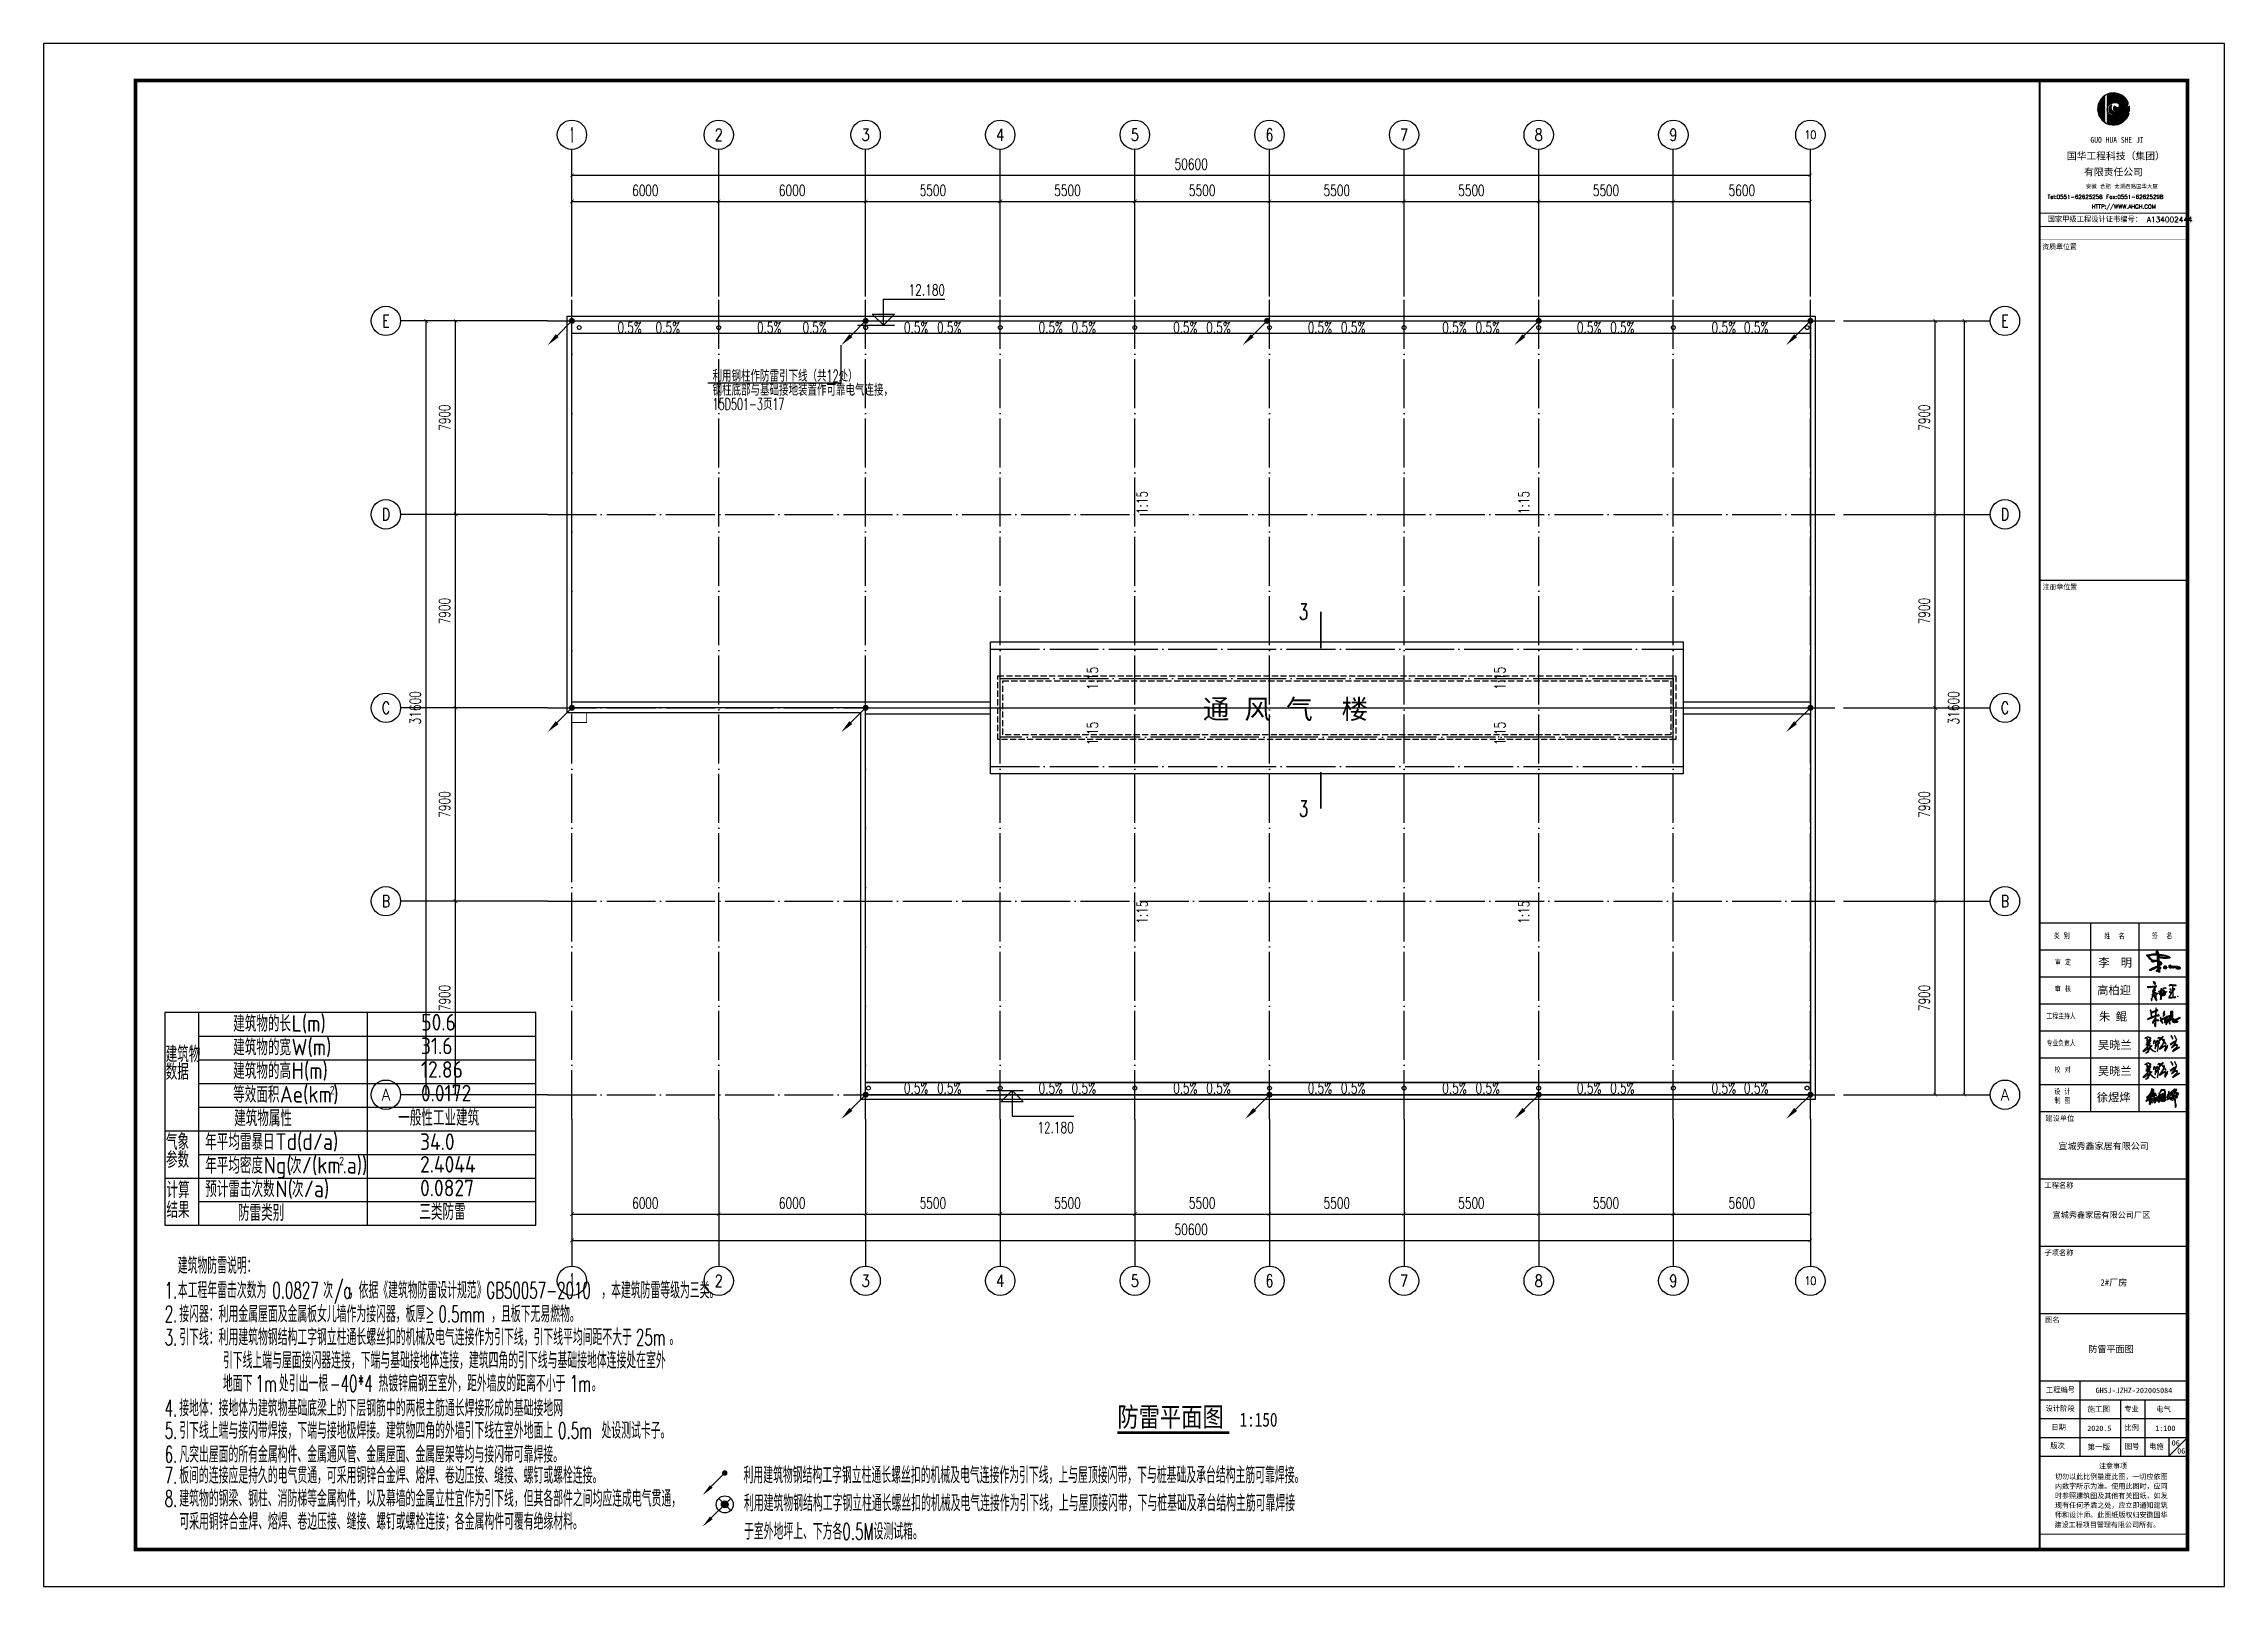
# Model space of a CAD drawing. Extents: x 1162612 to 1711260, y -157368 to 197905.
# Drawn here: x 1604543 to 1693643, y -157368 to -94368 of the extents above; entities that cross this region are included whole.
import ezdxf
from ezdxf.enums import TextEntityAlignment as Align

# ---------------------------------------------------------------- set-up
doc = ezdxf.new("R2010")
doc.units = 0
doc.header["$LTSCALE"] = 1000
doc.header["$MEASUREMENT"] = 0
doc.linetypes.add('DASH', pattern=[0.35, 0.25, -0.1])
doc.linetypes.add('DOTE', pattern=[2.42, 2, -0.2, 0.02, -0.2])
doc.layers.get('0').update_dxf_attribs({"linetype": 'CONTINUOUS'})
doc.layers.get('DEFPOINTS').update_dxf_attribs({"linetype": 'CONTINUOUS'})
for name, color, linetype in [('1', 7, 'CONTINUOUS'), ('AXIS', 3, 'CONTINUOUS'), ('AXIS_TEXT', 7, 'CONTINUOUS'), ('DIM_ELEV', 3, 'CONTINUOUS'), ('DIM_SYMB', 3, 'CONTINUOUS'), ('DOTE', 1, 'DOTE'), ('DQ', 3, 'CONTINUOUS'), ('LWIRE', 4, 'CONTINUOUS'), ('PP-PM-TK', 7, 'CONTINUOUS'), ('PUB_TEXT', 7, 'CONTINUOUS'), ('PUB_TITLE', 4, 'CONTINUOUS'), ('TEL_SYMB', 3, 'CONTINUOUS'), ('TEL_TEXT', 7, 'CONTINUOUS'), ('WIRE-照明', 1, 'CONTINUOUS'), ('填充', 7, 'CONTINUOUS'), ('我的文字', 153, 'CONTINUOUS'), ('签名', 255, 'CONTINUOUS')]:
    doc.layers.add(name, color=color, linetype=linetype)
doc.styles.add('-黑体', font='simhei.ttf', dxfattribs={"width": 0.8})
doc.styles.add('_TCH_AXIS', font='COMPLEX', dxfattribs={"bigfont": 'GBCBIG'})
doc.styles.add('_TCH_DIM', font='SIMPLEX', dxfattribs={"bigfont": 'GBCBIG'})
doc.styles.add('_TCH_DYN', font='')
doc.styles.add('_TCH_LABEL', font='COMPLEX', dxfattribs={"bigfont": 'GBCBIG'})
doc.styles.add('AUDIT_I_110108221036-0', font='gbenor', dxfattribs={"bigfont": 'gbcbig'})
doc.styles.add('COMPLEX', font='COMPLEX')
doc.styles.add('DIM_FONT', font='SIMPLEX', dxfattribs={"width": 0.7, "bigfont": 'GBCBIG'})
doc.styles.get("Standard").update_dxf_attribs({"font": 'gbenor.shx', "bigfont": 'gbcbig.shx'})
doc.styles.add('STY53', font='COMPLEX', dxfattribs={"width": 0.6, "bigfont": 'HZTXT'})
doc.styles.add('STYLE1', font='simhei.ttf', dxfattribs={"width": 0.8})
doc.styles.add('TQ', font='txt.shx', dxfattribs={"width": 0.8, "bigfont": 'hztxt.shx'})
doc.styles.add('新宋体', font='', dxfattribs={"width": 0.8})
doc.styles.get('_TCH_DYN').set_extended_font_data('SimSun')
doc.styles.get('新宋体').set_extended_font_data('NSimSun')
doc.dimstyles.new('DIMN150', dxfattribs={"dimscale": 1.5, "dimtxt": 300, "dimasz": 100, "dimexe": 250, "dimexo": 300, "dimgap": 150, "dimtad": 1, "dimdec": 0, "dimzin": 0, "dimtxsty": 'DIM_FONT', "dimblk": 'ARCHTICK', "dimcen": 0.09, "dimclrt": 7, "dimazin": 3, "dimtfac": 1, "dimtdec": 0, "dimtix": 1, "dimtmove": 0, "dimatfit": 3, "dimtolj": 1, "dimtzin": 0})

msp = doc.modelspace()

# ---------------------------------------------------------------- texts
at = {"layer": 'PUB_TEXT', "color": 2}
for s, height, style, p in [('国华工程科技（集团）', 286, '-黑体', (1687208, -99096)), ('有限责任公司', 286, '-黑体', (1687911, -99752)), ('Tel:0551-62625258 Fax:0551-62625298', 165, 'TQ', (1686421, -100707)), ('安徽', 165, 'TQ', (1687981, -100294)), ('合肥', 165, 'TQ', (1688563, -100294)), ('太湖西路国华大厦', 165, 'TQ', (1689145, -100294)), ('国家甲级工程设计证书编号： A134002444', 220, 'TQ', (1686420, -101660)), ('    HTTP://WWW.AHGH.COM', 165, 'TQ', (1687581, -101104)), ('资质章位置', 209, 'TQ', (1686201, -102784)), ('注册章位置', 209, 'TQ', (1686216, -116675)), ('建设单位', 220, 'TQ', (1686327, -138382)), ('工程名称', 220, 'TQ', (1686290, -141122)), ('子项名称', 220, 'TQ', (1686290, -143873)), ('图名', 220, 'TQ', (1686317, -146615)), ('工程编号', 220, 'TQ', (1686351, -149473)), ('设计阶段', 220, 'TQ', (1686336, -150228)), ('专业', 220, 'TQ', (1689553, -150247)), ('日期', 220, 'TQ', (1686576, -150998)), ('比例', 220, 'TQ', (1689553, -151017)), ('版次', 220, 'TQ', (1686533, -151753)), ('注意事项', 213, 'TQ', (1688517, -152578)), ('图号', 220, 'TQ', (1689577, -151779)), ('电施', 220, 'TQ', (1690563, -151779)), ('切勿以此比例量度此图，一切应依图', 212.96, 'TQ', (1686724, -153013)), ('内数字所示为准。使用此图时，应同', 212.96, 'TQ', (1686724, -153402)), ('现有任何矛盾之处，应立即通知建筑', 212.96, 'TQ', (1686724, -154183)), ('时参照建筑图及其他有关图纸，如发', 212.96, 'TQ', (1686724, -153793)), ('建设工程项目管理有限公司所有。', 212.96, 'TQ', (1686704, -154979)), ('师和设计师。此图纸版权归安徽国华', 212.96, 'TQ', (1686724, -154573))]:
    msp.add_text(s, height=height, dxfattribs=dict(at, style=style)).set_placement(p)
at = {"layer": 'PUB_TEXT', "color": 2, "style": 'STYLE1', "width": 0.8}
msp.add_text('GUO HUA SHE JI', height=237.6, dxfattribs=at).set_placement((1688170, -98417))
at = {"layer": 'PUB_TEXT', "color": 2, "char_height": 220, "width": 1847.81, "attachment_point": 1, "style": 'TQ'}
for s, insert in [('类 别', (1686675, -130708)), ('姓  名', (1688737, -130716)), ('签  名', (1690686, -130707)), ('审 定', (1686723, -131786)), ('审 核', (1686721, -132877)), ('工程主持人', (1686378, -133985)), ('专业负责人', (1686377, -135090)), ('校 对', (1686706, -136172)), ('设 计 \\P制 图', (1686699, -137066))]:
    msp.add_mtext(s, dxfattribs=dict(at, insert=insert))
at = {"layer": 'PUB_TITLE', "color": 255, "style": '-黑体'}
for s, height, p in [('宣城秀鑫家居有限公司', 264, (1686860, -139520)), ('宣城秀鑫家居有限公司厂区', 237.6, (1686622, -142320)), ('2#厂房', 264, (1688579, -145090)), ('GHSJ-JZHZ-202005084', 220, (1688382, -149477)), ('施工图', 220, (1688048, -150239)), ('电气', 220, (1690845, -150239)), ('2020.5', 220, (1688040, -151025)), ('1:100', 220, (1690819, -151024)), ('06', 220, (1691490, -151621)), ('第一版', 220, (1688052, -151786)), ('06', 220, (1691717, -151947))]:
    msp.add_text(s, height=height, dxfattribs=at).set_placement(p)
at = {"layer": 'PUB_TITLE', "color": 6, "style": '-黑体'}
msp.add_text('防雷平面图', height=264, dxfattribs=at).set_placement((1688087, -147809))
at = {"layer": 'TEL_TEXT', "color": 1, "style": '新宋体', "width": 0.8}
for s, height, p in [('防雷平面图', 797.5, (1648411, -150846)), ('1:150', 569.6, (1653407, -150846))]:
    msp.add_text(s, height=height, dxfattribs=at).set_placement(p)
at = {"layer": 'WIRE-照明', "color": 3, "linetype": 'CONTINUOUS', "style": 'STY53', "width": 0.6}
for s, height, p in [('利用钢柱作防雷引下线（共12处）', 479, (1631874, -108174)), ('钢柱底部与基础接地装置作可靠电气连接，', 479, (1631874, -108748)), ('15D501-3页17', 479, (1631874, -109328)), ('建筑物防雷说明：', 670.1, (1610027, -144604)), ('1.', 670.1, (1609490, -145614)), ('本工程年雷击次数为', 670.1, (1610027, -145614)), ('0.0827', 670.1, (1613885, -145614)), ('次', 670, (1615967, -145614)), ('/a', 670.1, (1616408, -145614)), ('，依据《建筑物防雷设计规范》', 670.05, (1617011, -145614)), ('GB50057-2010', 670.05, (1622627, -145614)), ('，本建筑防雷等级为三类。', 670.05, (1627328, -145614)), ('2.', 670.1, (1609490, -146584)), ('接闪器：利用金属屋面及金属板女儿墙作为接闪器，板厚≥', 670.05, (1610086, -146584)), ('0.5mm', 670.1, (1620677, -146584)), ('，且板下无易燃物。', 670.1, (1622828, -146584)), ('3.', 670.1, (1609490, -147529)), ('引下线：利用建筑物钢结构工字钢立柱通长螺丝扣的机械及电气连接作为引下线，引下线平均间距不大于', 670.05, (1610086, -147529)), ('25m', 670.1, (1628743, -147529)), ('引下线上端与屋面接闪器连接，下端与基础接地体连接，建筑四角的引下线与基础接地体连接处在室外', 670.05, (1611869, -148474)), ('。', 670, (1630116, -147529)), ('地面下', 670.1, (1611869, -149419)), ('1m', 670.1, (1613205, -149419)), ('处引出一根', 670.1, (1614161, -149419)), ('-40*4', 670.1, (1616230, -149419)), ('热镀锌扁钢至室外，距外墙皮的距离不小于', 670.05, (1618225, -149419)), ('1m', 670.1, (1626044, -149419)), ('接地体：接地体为建筑物基础底梁上的下层钢筋中的两根主筋通长焊接形成的基础接地网', 670.05, (1610086, -150425)), ('。', 670, (1626942, -149419)), ('4.', 670.1, (1609490, -150425)), ('5.', 670.1, (1609490, -151340)), ('引下线上端与接闪带焊接，下端与接地极焊接。建筑物四角的外墙引下线在室外地面上', 670.05, (1610086, -151340)), ('0.5m', 670.1, (1625562, -151340)), ('处设测试卡子。', 670.1, (1627337, -151340)), ('6.', 670.1, (1609490, -152316)), ('凡突出屋面的所有金属构件、金属通风管、金属屋面、金属屋架等均与接闪带可靠焊接。', 670.05, (1610086, -152316)), ('7.', 670.1, (1609490, -153172)), ('板间的连接应是持久的电气贯通，可采用铜锌合金焊、熔焊、卷边压接、缝接、螺钉或螺栓连接。', 670.05, (1610086, -153172)), ('利用建筑物钢结构工字钢立柱通长螺丝扣的机械及电气连接作为引下线，上与屋顶接闪带，下与桩基础及承台结构主筋可靠焊接。', 670.05, (1633140, -153162)), ('8.', 670.1, (1609490, -154117)), ('建筑物的钢梁、钢柱、消防梯等金属构件，以及幕墙的金属立柱宜作为引下线，但其各部件之间均应连成电气贯通，', 670.05, (1610086, -154117)), ('利用建筑物钢结构工字钢立柱通长螺丝扣的机械及电气连接作为引下线，上与屋顶接闪带，下与桩基础及承台结构主筋可靠焊接', 670.05, (1633159, -154304)), ('可采用铜锌合金焊、熔焊、卷边压接、缝接、螺钉或螺栓连接；各金属构件可覆有绝缘材料。', 670.05, (1610091, -155057)), ('于室外地坪上、下方各0.5M设测试箱。', 670.05, (1633159, -155462))]:
    msp.add_text(s, height=height, dxfattribs=at).set_placement(p)
at = {"layer": 'WIRE-照明', "color": 3, "linetype": 'CONTINUOUS', "style": 'AUDIT_I_110108221036-0'}
for s, height, p in [('建筑物的长', 656.3, (1612289, -134720)), ('L(m)', 680.4, (1614677, -134720)), ('50.6', 680.4, (1619975, -134671)), ('建筑物', 656.3, (1609530, -135967)), ('建筑物的宽', 656.3, (1612289, -135685)), ('W(m)', 680.4, (1614677, -135685)), ('31.6', 680.4, (1619960, -135636)), ('数据', 656.3, (1609530, -136685)), ('建筑物的高', 656.3, (1612289, -136650)), ('H(m)', 680.4, (1614677, -136650)), ('12.86', 680.4, (1619960, -136601)), ('等效面积', 656.3, (1612289, -137615)), ('Ae(km', 680.4, (1614200, -137615)), ('2', 340, (1616241, -137275)), (')', 680, (1616378, -137615)), ('0.0172', 680.4, (1619960, -137566)), ('建筑物属性', 656.3, (1612329, -138581)), ('一般性工业建筑', 656.3, (1619033, -138563)), ('气象', 656.3, (1609542, -139545)), ('年平均雷暴日', 656.3, (1611147, -139546)), ('Td(d/a)', 680.4, (1614013, -139546)), ('34.0', 680.4, (1619924, -139550)), ('参数', 656.3, (1609542, -140280)), ('年平均密度', 656.3, (1611147, -140511)), ('Ng(', 680.4, (1613535, -140511)), ('次', 656, (1614612, -140511)), ('/(km', 680.4, (1615090, -140511)), ('2', 340, (1616621, -140171)), ('.a))', 680.4, (1616759, -140511)), ('2.4044', 680.4, (1619924, -140474)), ('预计雷击次数', 656.3, (1611147, -141476)), ('N(', 680.4, (1614013, -141476)), ('次', 656, (1614693, -141476)), ('/a)', 680.4, (1615171, -141476)), ('0.0827', 680.4, (1619924, -141439)), ('结果', 656.3, (1609562, -142323)), ('计算', 656.3, (1609562, -141511)), ('防雷类别', 656.3, (1612483, -142442)), ('三类防雷', 656.3, (1619897, -142405))]:
    msp.add_text(s, height=height, dxfattribs=at).set_placement(p)
at = {"layer": '签名', "linetype": 'CONTINUOUS', "style": '-黑体'}
for s, p in [('李  明', (1688493, -132065)), ('高柏迎', (1688448, -133193)), ('朱 鲲', (1688520, -134265)), ('吴晓兰', (1688475, -135429)), ('吴晓兰', (1688475, -136492)), ('徐煜烨', (1688430, -137570))]:
    msp.add_text(s, height=336.6, dxfattribs=at).set_placement(p)

# ---------------------------------------------------------------- blocks, each defined once
blk = doc.blocks.new('_AXISO')
blk.add_circle((0, 0), 0.5)
at = {"layer": 'AXIS_TEXT', "style": 'COMPLEX', "width": 1.041667}
blk.add_attdef('A', text='', height=0.56, dxfattribs=at).set_placement((-0.25, -0.28), (0.25, -0.28), align=Align.FIT)
blk = doc.blocks.new('_ARCHTICK')
at = {"color": 0, "linetype": 'BYBLOCK', "const_width": 0.15}
blk.add_lwpolyline([(-0.5, -0.5), (0.5, 0.5)], dxfattribs=at)
blk = doc.blocks.new('*D87')
at = {"layer": 'AXIS', "color": 0}
for p, q in [((1621175, -141794), (1621175, -146669)), ((1671775, -141794), (1671775, -146669)), ((1621175, -146294), (1671775, -146294))]:
    blk.add_line(p, q, dxfattribs=at)
at = {"layer": 'DEFPOINTS', "color": 0}
for p in [(1621175, -141344), (1671775, -141344), (1671775, -146294)]:
    blk.add_point(p, dxfattribs=at)
at = {"layer": 'AXIS', "color": 0, "xscale": 150, "yscale": 150, "zscale": 150, "rotation": 180}
blk.add_blockref('_ARCHTICK', (1621175, -146294), dxfattribs=at)
at = {"layer": 'AXIS', "color": 0, "xscale": 150, "yscale": 150, "zscale": 150}
blk.add_blockref('_ARCHTICK', (1671775, -146294), dxfattribs=at)
at = {"layer": 'AXIS', "color": 7, "insert": (1646475, -145844), "char_height": 450, "attachment_point": 5, "style": 'DIM_FONT'}
blk.add_mtext('\\A1;50600', dxfattribs=at)
blk = doc.blocks.new('*D88')
at = {"layer": 'AXIS', "color": 0}
for p, q in [((1621175, -141794), (1621175, -145596)), ((1627175, -141794), (1627175, -145596)), ((1621175, -145221), (1627175, -145221))]:
    blk.add_line(p, q, dxfattribs=at)
at = {"layer": 'DEFPOINTS', "color": 0}
for p in [(1621175, -141344), (1627175, -141344), (1627175, -145221)]:
    blk.add_point(p, dxfattribs=at)
at = {"layer": 'AXIS', "color": 0, "xscale": 150, "yscale": 150, "zscale": 150, "rotation": 180}
blk.add_blockref('_ARCHTICK', (1621175, -145221), dxfattribs=at)
at = {"layer": 'AXIS', "color": 0, "xscale": 150, "yscale": 150, "zscale": 150}
blk.add_blockref('_ARCHTICK', (1627175, -145221), dxfattribs=at)
at = {"layer": 'AXIS', "color": 7, "insert": (1624175, -144771), "char_height": 450, "attachment_point": 5, "style": 'DIM_FONT'}
blk.add_mtext('\\A1;6000', dxfattribs=at)
blk = doc.blocks.new('*D89')
at = {"layer": 'AXIS', "color": 0}
for p, q in [((1627175, -141794), (1627175, -145596)), ((1633175, -141794), (1633175, -145596)), ((1627175, -145221), (1633175, -145221))]:
    blk.add_line(p, q, dxfattribs=at)
at = {"layer": 'DEFPOINTS', "color": 0}
for p in [(1627175, -141344), (1633175, -141344), (1633175, -145221)]:
    blk.add_point(p, dxfattribs=at)
at = {"layer": 'AXIS', "color": 0, "xscale": 150, "yscale": 150, "zscale": 150, "rotation": 180}
blk.add_blockref('_ARCHTICK', (1627175, -145221), dxfattribs=at)
at = {"layer": 'AXIS', "color": 0, "xscale": 150, "yscale": 150, "zscale": 150}
blk.add_blockref('_ARCHTICK', (1633175, -145221), dxfattribs=at)
at = {"layer": 'AXIS', "color": 7, "insert": (1630175, -144771), "char_height": 450, "attachment_point": 5, "style": 'DIM_FONT'}
blk.add_mtext('\\A1;6000', dxfattribs=at)
blk = doc.blocks.new('*D90')
at = {"layer": 'AXIS', "color": 0}
for p, q in [((1633175, -141794), (1633175, -145596)), ((1638675, -141794), (1638675, -145596)), ((1633175, -145221), (1638675, -145221))]:
    blk.add_line(p, q, dxfattribs=at)
at = {"layer": 'DEFPOINTS', "color": 0}
for p in [(1633175, -141344), (1638675, -141344), (1638675, -145221)]:
    blk.add_point(p, dxfattribs=at)
at = {"layer": 'AXIS', "color": 0, "xscale": 150, "yscale": 150, "zscale": 150, "rotation": 180}
blk.add_blockref('_ARCHTICK', (1633175, -145221), dxfattribs=at)
at = {"layer": 'AXIS', "color": 0, "xscale": 150, "yscale": 150, "zscale": 150}
blk.add_blockref('_ARCHTICK', (1638675, -145221), dxfattribs=at)
at = {"layer": 'AXIS', "color": 7, "insert": (1635925, -144771), "char_height": 450, "attachment_point": 5, "style": 'DIM_FONT'}
blk.add_mtext('\\A1;5500', dxfattribs=at)
blk = doc.blocks.new('*D91')
at = {"layer": 'AXIS', "color": 0}
for p, q in [((1638675, -141794), (1638675, -145596)), ((1644175, -141794), (1644175, -145596)), ((1638675, -145221), (1644175, -145221))]:
    blk.add_line(p, q, dxfattribs=at)
at = {"layer": 'DEFPOINTS', "color": 0}
for p in [(1638675, -141344), (1644175, -141344), (1644175, -145221)]:
    blk.add_point(p, dxfattribs=at)
at = {"layer": 'AXIS', "color": 0, "xscale": 150, "yscale": 150, "zscale": 150, "rotation": 180}
blk.add_blockref('_ARCHTICK', (1638675, -145221), dxfattribs=at)
at = {"layer": 'AXIS', "color": 0, "xscale": 150, "yscale": 150, "zscale": 150}
blk.add_blockref('_ARCHTICK', (1644175, -145221), dxfattribs=at)
at = {"layer": 'AXIS', "color": 7, "insert": (1641425, -144771), "char_height": 450, "attachment_point": 5, "style": 'DIM_FONT'}
blk.add_mtext('\\A1;5500', dxfattribs=at)
blk = doc.blocks.new('*D92')
at = {"layer": 'AXIS', "color": 0}
for p, q in [((1644175, -141794), (1644175, -145596)), ((1649675, -141794), (1649675, -145596)), ((1644175, -145221), (1649675, -145221))]:
    blk.add_line(p, q, dxfattribs=at)
at = {"layer": 'DEFPOINTS', "color": 0}
for p in [(1644175, -141344), (1649675, -141344), (1649675, -145221)]:
    blk.add_point(p, dxfattribs=at)
at = {"layer": 'AXIS', "color": 0, "xscale": 150, "yscale": 150, "zscale": 150, "rotation": 180}
blk.add_blockref('_ARCHTICK', (1644175, -145221), dxfattribs=at)
at = {"layer": 'AXIS', "color": 0, "xscale": 150, "yscale": 150, "zscale": 150}
blk.add_blockref('_ARCHTICK', (1649675, -145221), dxfattribs=at)
at = {"layer": 'AXIS', "color": 7, "insert": (1646925, -144771), "char_height": 450, "attachment_point": 5, "style": 'DIM_FONT'}
blk.add_mtext('\\A1;5500', dxfattribs=at)
blk = doc.blocks.new('*D93')
at = {"layer": 'AXIS', "color": 0}
for p, q in [((1649675, -141794), (1649675, -145596)), ((1655175, -141794), (1655175, -145596)), ((1649675, -145221), (1655175, -145221))]:
    blk.add_line(p, q, dxfattribs=at)
at = {"layer": 'DEFPOINTS', "color": 0}
for p in [(1649675, -141344), (1655175, -141344), (1655175, -145221)]:
    blk.add_point(p, dxfattribs=at)
at = {"layer": 'AXIS', "color": 0, "xscale": 150, "yscale": 150, "zscale": 150, "rotation": 180}
blk.add_blockref('_ARCHTICK', (1649675, -145221), dxfattribs=at)
at = {"layer": 'AXIS', "color": 0, "xscale": 150, "yscale": 150, "zscale": 150}
blk.add_blockref('_ARCHTICK', (1655175, -145221), dxfattribs=at)
at = {"layer": 'AXIS', "color": 7, "insert": (1652425, -144771), "char_height": 450, "attachment_point": 5, "style": 'DIM_FONT'}
blk.add_mtext('\\A1;5500', dxfattribs=at)
blk = doc.blocks.new('*D94')
at = {"layer": 'AXIS', "color": 0}
for p, q in [((1655175, -141794), (1655175, -145596)), ((1660675, -141794), (1660675, -145596)), ((1655175, -145221), (1660675, -145221))]:
    blk.add_line(p, q, dxfattribs=at)
at = {"layer": 'DEFPOINTS', "color": 0}
for p in [(1655175, -141344), (1660675, -141344), (1660675, -145221)]:
    blk.add_point(p, dxfattribs=at)
at = {"layer": 'AXIS', "color": 0, "xscale": 150, "yscale": 150, "zscale": 150, "rotation": 180}
blk.add_blockref('_ARCHTICK', (1655175, -145221), dxfattribs=at)
at = {"layer": 'AXIS', "color": 0, "xscale": 150, "yscale": 150, "zscale": 150}
blk.add_blockref('_ARCHTICK', (1660675, -145221), dxfattribs=at)
at = {"layer": 'AXIS', "color": 7, "insert": (1657925, -144771), "char_height": 450, "attachment_point": 5, "style": 'DIM_FONT'}
blk.add_mtext('\\A1;5500', dxfattribs=at)
blk = doc.blocks.new('*D95')
at = {"layer": 'AXIS', "color": 0}
for p, q in [((1660675, -141794), (1660675, -145596)), ((1666175, -141794), (1666175, -145596)), ((1660675, -145221), (1666175, -145221))]:
    blk.add_line(p, q, dxfattribs=at)
at = {"layer": 'DEFPOINTS', "color": 0}
for p in [(1660675, -141344), (1666175, -141344), (1666175, -145221)]:
    blk.add_point(p, dxfattribs=at)
at = {"layer": 'AXIS', "color": 0, "xscale": 150, "yscale": 150, "zscale": 150, "rotation": 180}
blk.add_blockref('_ARCHTICK', (1660675, -145221), dxfattribs=at)
at = {"layer": 'AXIS', "color": 0, "xscale": 150, "yscale": 150, "zscale": 150}
blk.add_blockref('_ARCHTICK', (1666175, -145221), dxfattribs=at)
at = {"layer": 'AXIS', "color": 7, "insert": (1663425, -144771), "char_height": 450, "attachment_point": 5, "style": 'DIM_FONT'}
blk.add_mtext('\\A1;5500', dxfattribs=at)
blk = doc.blocks.new('*D96')
at = {"layer": 'AXIS', "color": 0}
for p, q in [((1666175, -141794), (1666175, -145596)), ((1671775, -141794), (1671775, -145596)), ((1666175, -145221), (1671775, -145221))]:
    blk.add_line(p, q, dxfattribs=at)
at = {"layer": 'DEFPOINTS', "color": 0}
for p in [(1666175, -141344), (1671775, -141344), (1671775, -145221)]:
    blk.add_point(p, dxfattribs=at)
at = {"layer": 'AXIS', "color": 0, "xscale": 150, "yscale": 150, "zscale": 150, "rotation": 180}
blk.add_blockref('_ARCHTICK', (1666175, -145221), dxfattribs=at)
at = {"layer": 'AXIS', "color": 0, "xscale": 150, "yscale": 150, "zscale": 150}
blk.add_blockref('_ARCHTICK', (1671775, -145221), dxfattribs=at)
at = {"layer": 'AXIS', "color": 7, "insert": (1668975, -144771), "char_height": 450, "attachment_point": 5, "style": 'DIM_FONT'}
blk.add_mtext('\\A1;5600', dxfattribs=at)
blk = doc.blocks.new('*D97')
at = {"layer": 'AXIS', "color": 0}
for p, q in [((1619725, -108744), (1614850, -108744)), ((1615225, -140344), (1615225, -108744)), ((1619725, -140344), (1614850, -140344))]:
    blk.add_line(p, q, dxfattribs=at)
at = {"layer": 'DEFPOINTS', "color": 0}
for p in [(1615225, -108744), (1620175, -108744), (1620175, -140344)]:
    blk.add_point(p, dxfattribs=at)
at = {"layer": 'AXIS', "color": 0, "xscale": 150, "yscale": 150, "zscale": 150}
for p, rotation in [((1615225, -108744), 90), ((1615225, -140344), 270)]:
    blk.add_blockref('_ARCHTICK', p, dxfattribs=dict(at, rotation=rotation))
at = {"layer": 'AXIS', "color": 7, "insert": (1614775, -124544), "char_height": 450, "attachment_point": 5, "rotation": 90, "style": 'DIM_FONT'}
blk.add_mtext('\\A1;31600', dxfattribs=at)
blk = doc.blocks.new('*D98')
at = {"layer": 'AXIS', "color": 0}
for p, q in [((1619725, -132444), (1616050, -132444)), ((1616425, -140344), (1616425, -132444)), ((1619725, -140344), (1616050, -140344))]:
    blk.add_line(p, q, dxfattribs=at)
at = {"layer": 'DEFPOINTS', "color": 0}
for p in [(1616425, -132444), (1620175, -132444), (1620175, -140344)]:
    blk.add_point(p, dxfattribs=at)
at = {"layer": 'AXIS', "color": 0, "xscale": 150, "yscale": 150, "zscale": 150}
for p, rotation in [((1616425, -132444), 90), ((1616425, -140344), 270)]:
    blk.add_blockref('_ARCHTICK', p, dxfattribs=dict(at, rotation=rotation))
at = {"layer": 'AXIS', "color": 7, "insert": (1615975, -136394), "char_height": 450, "attachment_point": 5, "rotation": 90, "style": 'DIM_FONT'}
blk.add_mtext('\\A1;7900', dxfattribs=at)
blk = doc.blocks.new('*D99')
at = {"layer": 'AXIS', "color": 0}
for p, q in [((1619725, -124544), (1616050, -124544)), ((1616425, -132444), (1616425, -124544)), ((1619725, -132444), (1616050, -132444))]:
    blk.add_line(p, q, dxfattribs=at)
at = {"layer": 'DEFPOINTS', "color": 0}
for p in [(1616425, -124544), (1620175, -124544), (1620175, -132444)]:
    blk.add_point(p, dxfattribs=at)
at = {"layer": 'AXIS', "color": 0, "xscale": 150, "yscale": 150, "zscale": 150}
for p, rotation in [((1616425, -124544), 90), ((1616425, -132444), 270)]:
    blk.add_blockref('_ARCHTICK', p, dxfattribs=dict(at, rotation=rotation))
at = {"layer": 'AXIS', "color": 7, "insert": (1615975, -128494), "char_height": 450, "attachment_point": 5, "rotation": 90, "style": 'DIM_FONT'}
blk.add_mtext('\\A1;7900', dxfattribs=at)
blk = doc.blocks.new('*D100')
at = {"layer": 'AXIS', "color": 0}
for p, q in [((1619725, -116644), (1616050, -116644)), ((1616425, -124544), (1616425, -116644)), ((1619725, -124544), (1616050, -124544))]:
    blk.add_line(p, q, dxfattribs=at)
at = {"layer": 'DEFPOINTS', "color": 0}
for p in [(1616425, -116644), (1620175, -116644), (1620175, -124544)]:
    blk.add_point(p, dxfattribs=at)
at = {"layer": 'AXIS', "color": 0, "xscale": 150, "yscale": 150, "zscale": 150}
for p, rotation in [((1616425, -116644), 90), ((1616425, -124544), 270)]:
    blk.add_blockref('_ARCHTICK', p, dxfattribs=dict(at, rotation=rotation))
at = {"layer": 'AXIS', "color": 7, "insert": (1615975, -120594), "char_height": 450, "attachment_point": 5, "rotation": 90, "style": 'DIM_FONT'}
blk.add_mtext('\\A1;7900', dxfattribs=at)
blk = doc.blocks.new('*D101')
at = {"layer": 'AXIS', "color": 0}
for p, q in [((1619725, -108744), (1616050, -108744)), ((1616425, -116644), (1616425, -108744)), ((1619725, -116644), (1616050, -116644))]:
    blk.add_line(p, q, dxfattribs=at)
at = {"layer": 'DEFPOINTS', "color": 0}
for p in [(1616425, -108744), (1620175, -108744), (1620175, -116644)]:
    blk.add_point(p, dxfattribs=at)
at = {"layer": 'AXIS', "color": 0, "xscale": 150, "yscale": 150, "zscale": 150}
for p, rotation in [((1616425, -108744), 90), ((1616425, -116644), 270)]:
    blk.add_blockref('_ARCHTICK', p, dxfattribs=dict(at, rotation=rotation))
at = {"layer": 'AXIS', "color": 7, "insert": (1615975, -112694), "char_height": 450, "attachment_point": 5, "rotation": 90, "style": 'DIM_FONT'}
blk.add_mtext('\\A1;7900', dxfattribs=at)
blk = doc.blocks.new('*D102')
at = {"layer": 'AXIS', "color": 0}
for p, q in [((1673575, -108744), (1678450, -108744)), ((1678075, -140344), (1678075, -108744)), ((1673575, -140344), (1678450, -140344))]:
    blk.add_line(p, q, dxfattribs=at)
at = {"layer": 'DEFPOINTS', "color": 0}
for p in [(1673125, -108744), (1678075, -108744), (1673125, -140344)]:
    blk.add_point(p, dxfattribs=at)
at = {"layer": 'AXIS', "color": 0, "xscale": 150, "yscale": 150, "zscale": 150}
for p, rotation in [((1678075, -108744), 90), ((1678075, -140344), 270)]:
    blk.add_blockref('_ARCHTICK', p, dxfattribs=dict(at, rotation=rotation))
at = {"layer": 'AXIS', "color": 7, "insert": (1677625, -124544), "char_height": 450, "attachment_point": 5, "rotation": 90, "style": 'DIM_FONT'}
blk.add_mtext('\\A1;31600', dxfattribs=at)
blk = doc.blocks.new('*D103')
at = {"layer": 'AXIS', "color": 0}
for p, q in [((1673575, -132444), (1677250, -132444)), ((1676875, -140344), (1676875, -132444)), ((1673575, -140344), (1677250, -140344))]:
    blk.add_line(p, q, dxfattribs=at)
at = {"layer": 'DEFPOINTS', "color": 0}
for p in [(1673125, -132444), (1676875, -132444), (1673125, -140344)]:
    blk.add_point(p, dxfattribs=at)
at = {"layer": 'AXIS', "color": 0, "xscale": 150, "yscale": 150, "zscale": 150}
for p, rotation in [((1676875, -132444), 90), ((1676875, -140344), 270)]:
    blk.add_blockref('_ARCHTICK', p, dxfattribs=dict(at, rotation=rotation))
at = {"layer": 'AXIS', "color": 7, "insert": (1676425, -136394), "char_height": 450, "attachment_point": 5, "rotation": 90, "style": 'DIM_FONT'}
blk.add_mtext('\\A1;7900', dxfattribs=at)
blk = doc.blocks.new('*D104')
at = {"layer": 'AXIS', "color": 0}
for p, q in [((1673575, -124544), (1677250, -124544)), ((1676875, -132444), (1676875, -124544)), ((1673575, -132444), (1677250, -132444))]:
    blk.add_line(p, q, dxfattribs=at)
at = {"layer": 'DEFPOINTS', "color": 0}
for p in [(1673125, -124544), (1676875, -124544), (1673125, -132444)]:
    blk.add_point(p, dxfattribs=at)
at = {"layer": 'AXIS', "color": 0, "xscale": 150, "yscale": 150, "zscale": 150}
for p, rotation in [((1676875, -124544), 90), ((1676875, -132444), 270)]:
    blk.add_blockref('_ARCHTICK', p, dxfattribs=dict(at, rotation=rotation))
at = {"layer": 'AXIS', "color": 7, "insert": (1676425, -128494), "char_height": 450, "attachment_point": 5, "rotation": 90, "style": 'DIM_FONT'}
blk.add_mtext('\\A1;7900', dxfattribs=at)
blk = doc.blocks.new('*D105')
at = {"layer": 'AXIS', "color": 0}
for p, q in [((1673575, -116644), (1677250, -116644)), ((1676875, -124544), (1676875, -116644)), ((1673575, -124544), (1677250, -124544))]:
    blk.add_line(p, q, dxfattribs=at)
at = {"layer": 'DEFPOINTS', "color": 0}
for p in [(1673125, -116644), (1676875, -116644), (1673125, -124544)]:
    blk.add_point(p, dxfattribs=at)
at = {"layer": 'AXIS', "color": 0, "xscale": 150, "yscale": 150, "zscale": 150}
for p, rotation in [((1676875, -116644), 90), ((1676875, -124544), 270)]:
    blk.add_blockref('_ARCHTICK', p, dxfattribs=dict(at, rotation=rotation))
at = {"layer": 'AXIS', "color": 7, "insert": (1676425, -120594), "char_height": 450, "attachment_point": 5, "rotation": 90, "style": 'DIM_FONT'}
blk.add_mtext('\\A1;7900', dxfattribs=at)
blk = doc.blocks.new('*D106')
at = {"layer": 'AXIS', "color": 0}
for p, q in [((1673575, -108744), (1677250, -108744)), ((1676875, -116644), (1676875, -108744)), ((1673575, -116644), (1677250, -116644))]:
    blk.add_line(p, q, dxfattribs=at)
at = {"layer": 'DEFPOINTS', "color": 0}
for p in [(1673125, -108744), (1676875, -108744), (1673125, -116644)]:
    blk.add_point(p, dxfattribs=at)
at = {"layer": 'AXIS', "color": 0, "xscale": 150, "yscale": 150, "zscale": 150}
for p, rotation in [((1676875, -108744), 90), ((1676875, -116644), 270)]:
    blk.add_blockref('_ARCHTICK', p, dxfattribs=dict(at, rotation=rotation))
at = {"layer": 'AXIS', "color": 7, "insert": (1676425, -112694), "char_height": 450, "attachment_point": 5, "rotation": 90, "style": 'DIM_FONT'}
blk.add_mtext('\\A1;7900', dxfattribs=at)
blk = doc.blocks.new('*D107')
at = {"layer": 'AXIS', "color": 0}
for p, q in [((1621175, -107294), (1621175, -102419)), ((1671775, -107294), (1671775, -102419)), ((1621175, -102794), (1671775, -102794))]:
    blk.add_line(p, q, dxfattribs=at)
at = {"layer": 'DEFPOINTS', "color": 0}
for p in [(1671775, -102794), (1621175, -107744), (1671775, -107744)]:
    blk.add_point(p, dxfattribs=at)
at = {"layer": 'AXIS', "color": 0, "xscale": 150, "yscale": 150, "zscale": 150, "rotation": 180}
blk.add_blockref('_ARCHTICK', (1621175, -102794), dxfattribs=at)
at = {"layer": 'AXIS', "color": 0, "xscale": 150, "yscale": 150, "zscale": 150}
blk.add_blockref('_ARCHTICK', (1671775, -102794), dxfattribs=at)
at = {"layer": 'AXIS', "color": 7, "insert": (1646475, -102344), "char_height": 450, "attachment_point": 5, "style": 'DIM_FONT'}
blk.add_mtext('\\A1;50600', dxfattribs=at)
blk = doc.blocks.new('*D108')
at = {"layer": 'AXIS', "color": 0}
for p, q in [((1621175, -107294), (1621175, -103491)), ((1621175, -103866), (1627175, -103866)), ((1627175, -107294), (1627175, -103491))]:
    blk.add_line(p, q, dxfattribs=at)
at = {"layer": 'DEFPOINTS', "color": 0}
for p in [(1627175, -103866), (1621175, -107744), (1627175, -107744)]:
    blk.add_point(p, dxfattribs=at)
at = {"layer": 'AXIS', "color": 0, "xscale": 150, "yscale": 150, "zscale": 150, "rotation": 180}
blk.add_blockref('_ARCHTICK', (1621175, -103866), dxfattribs=at)
at = {"layer": 'AXIS', "color": 0, "xscale": 150, "yscale": 150, "zscale": 150}
blk.add_blockref('_ARCHTICK', (1627175, -103866), dxfattribs=at)
at = {"layer": 'AXIS', "color": 7, "insert": (1624175, -103416), "char_height": 450, "attachment_point": 5, "style": 'DIM_FONT'}
blk.add_mtext('\\A1;6000', dxfattribs=at)
blk = doc.blocks.new('*D109')
at = {"layer": 'AXIS', "color": 0}
for p, q in [((1627175, -107294), (1627175, -103491)), ((1627175, -103866), (1633175, -103866)), ((1633175, -107294), (1633175, -103491))]:
    blk.add_line(p, q, dxfattribs=at)
at = {"layer": 'DEFPOINTS', "color": 0}
for p in [(1633175, -103866), (1627175, -107744), (1633175, -107744)]:
    blk.add_point(p, dxfattribs=at)
at = {"layer": 'AXIS', "color": 0, "xscale": 150, "yscale": 150, "zscale": 150, "rotation": 180}
blk.add_blockref('_ARCHTICK', (1627175, -103866), dxfattribs=at)
at = {"layer": 'AXIS', "color": 0, "xscale": 150, "yscale": 150, "zscale": 150}
blk.add_blockref('_ARCHTICK', (1633175, -103866), dxfattribs=at)
at = {"layer": 'AXIS', "color": 7, "insert": (1630175, -103416), "char_height": 450, "attachment_point": 5, "style": 'DIM_FONT'}
blk.add_mtext('\\A1;6000', dxfattribs=at)
blk = doc.blocks.new('*D110')
at = {"layer": 'AXIS', "color": 0}
for p, q in [((1633175, -107294), (1633175, -103491)), ((1633175, -103866), (1638675, -103866)), ((1638675, -107294), (1638675, -103491))]:
    blk.add_line(p, q, dxfattribs=at)
at = {"layer": 'DEFPOINTS', "color": 0}
for p in [(1638675, -103866), (1633175, -107744), (1638675, -107744)]:
    blk.add_point(p, dxfattribs=at)
at = {"layer": 'AXIS', "color": 0, "xscale": 150, "yscale": 150, "zscale": 150, "rotation": 180}
blk.add_blockref('_ARCHTICK', (1633175, -103866), dxfattribs=at)
at = {"layer": 'AXIS', "color": 0, "xscale": 150, "yscale": 150, "zscale": 150}
blk.add_blockref('_ARCHTICK', (1638675, -103866), dxfattribs=at)
at = {"layer": 'AXIS', "color": 7, "insert": (1635925, -103416), "char_height": 450, "attachment_point": 5, "style": 'DIM_FONT'}
blk.add_mtext('\\A1;5500', dxfattribs=at)
blk = doc.blocks.new('*D111')
at = {"layer": 'AXIS', "color": 0}
for p, q in [((1638675, -107294), (1638675, -103491)), ((1638675, -103866), (1644175, -103866)), ((1644175, -107294), (1644175, -103491))]:
    blk.add_line(p, q, dxfattribs=at)
at = {"layer": 'DEFPOINTS', "color": 0}
for p in [(1644175, -103866), (1638675, -107744), (1644175, -107744)]:
    blk.add_point(p, dxfattribs=at)
at = {"layer": 'AXIS', "color": 0, "xscale": 150, "yscale": 150, "zscale": 150, "rotation": 180}
blk.add_blockref('_ARCHTICK', (1638675, -103866), dxfattribs=at)
at = {"layer": 'AXIS', "color": 0, "xscale": 150, "yscale": 150, "zscale": 150}
blk.add_blockref('_ARCHTICK', (1644175, -103866), dxfattribs=at)
at = {"layer": 'AXIS', "color": 7, "insert": (1641425, -103416), "char_height": 450, "attachment_point": 5, "style": 'DIM_FONT'}
blk.add_mtext('\\A1;5500', dxfattribs=at)
blk = doc.blocks.new('*D112')
at = {"layer": 'AXIS', "color": 0}
for p, q in [((1644175, -107294), (1644175, -103491)), ((1644175, -103866), (1649675, -103866)), ((1649675, -107294), (1649675, -103491))]:
    blk.add_line(p, q, dxfattribs=at)
at = {"layer": 'DEFPOINTS', "color": 0}
for p in [(1649675, -103866), (1644175, -107744), (1649675, -107744)]:
    blk.add_point(p, dxfattribs=at)
at = {"layer": 'AXIS', "color": 0, "xscale": 150, "yscale": 150, "zscale": 150, "rotation": 180}
blk.add_blockref('_ARCHTICK', (1644175, -103866), dxfattribs=at)
at = {"layer": 'AXIS', "color": 0, "xscale": 150, "yscale": 150, "zscale": 150}
blk.add_blockref('_ARCHTICK', (1649675, -103866), dxfattribs=at)
at = {"layer": 'AXIS', "color": 7, "insert": (1646925, -103416), "char_height": 450, "attachment_point": 5, "style": 'DIM_FONT'}
blk.add_mtext('\\A1;5500', dxfattribs=at)
blk = doc.blocks.new('*D113')
at = {"layer": 'AXIS', "color": 0}
for p, q in [((1649675, -107294), (1649675, -103491)), ((1649675, -103866), (1655175, -103866)), ((1655175, -107294), (1655175, -103491))]:
    blk.add_line(p, q, dxfattribs=at)
at = {"layer": 'DEFPOINTS', "color": 0}
for p in [(1655175, -103866), (1649675, -107744), (1655175, -107744)]:
    blk.add_point(p, dxfattribs=at)
at = {"layer": 'AXIS', "color": 0, "xscale": 150, "yscale": 150, "zscale": 150, "rotation": 180}
blk.add_blockref('_ARCHTICK', (1649675, -103866), dxfattribs=at)
at = {"layer": 'AXIS', "color": 0, "xscale": 150, "yscale": 150, "zscale": 150}
blk.add_blockref('_ARCHTICK', (1655175, -103866), dxfattribs=at)
at = {"layer": 'AXIS', "color": 7, "insert": (1652425, -103416), "char_height": 450, "attachment_point": 5, "style": 'DIM_FONT'}
blk.add_mtext('\\A1;5500', dxfattribs=at)
blk = doc.blocks.new('*D114')
at = {"layer": 'AXIS', "color": 0}
for p, q in [((1655175, -107294), (1655175, -103491)), ((1655175, -103866), (1660675, -103866)), ((1660675, -107294), (1660675, -103491))]:
    blk.add_line(p, q, dxfattribs=at)
at = {"layer": 'DEFPOINTS', "color": 0}
for p in [(1660675, -103866), (1655175, -107744), (1660675, -107744)]:
    blk.add_point(p, dxfattribs=at)
at = {"layer": 'AXIS', "color": 0, "xscale": 150, "yscale": 150, "zscale": 150, "rotation": 180}
blk.add_blockref('_ARCHTICK', (1655175, -103866), dxfattribs=at)
at = {"layer": 'AXIS', "color": 0, "xscale": 150, "yscale": 150, "zscale": 150}
blk.add_blockref('_ARCHTICK', (1660675, -103866), dxfattribs=at)
at = {"layer": 'AXIS', "color": 7, "insert": (1657925, -103416), "char_height": 450, "attachment_point": 5, "style": 'DIM_FONT'}
blk.add_mtext('\\A1;5500', dxfattribs=at)
blk = doc.blocks.new('*D115')
at = {"layer": 'AXIS', "color": 0}
for p, q in [((1660675, -107294), (1660675, -103491)), ((1660675, -103866), (1666175, -103866)), ((1666175, -107294), (1666175, -103491))]:
    blk.add_line(p, q, dxfattribs=at)
at = {"layer": 'DEFPOINTS', "color": 0}
for p in [(1666175, -103866), (1660675, -107744), (1666175, -107744)]:
    blk.add_point(p, dxfattribs=at)
at = {"layer": 'AXIS', "color": 0, "xscale": 150, "yscale": 150, "zscale": 150, "rotation": 180}
blk.add_blockref('_ARCHTICK', (1660675, -103866), dxfattribs=at)
at = {"layer": 'AXIS', "color": 0, "xscale": 150, "yscale": 150, "zscale": 150}
blk.add_blockref('_ARCHTICK', (1666175, -103866), dxfattribs=at)
at = {"layer": 'AXIS', "color": 7, "insert": (1663425, -103416), "char_height": 450, "attachment_point": 5, "style": 'DIM_FONT'}
blk.add_mtext('\\A1;5500', dxfattribs=at)
blk = doc.blocks.new('*D116')
at = {"layer": 'AXIS', "color": 0}
for p, q in [((1666175, -107294), (1666175, -103491)), ((1666175, -103866), (1671775, -103866)), ((1671775, -107294), (1671775, -103491))]:
    blk.add_line(p, q, dxfattribs=at)
at = {"layer": 'DEFPOINTS', "color": 0}
for p in [(1671775, -103866), (1666175, -107744), (1671775, -107744)]:
    blk.add_point(p, dxfattribs=at)
at = {"layer": 'AXIS', "color": 0, "xscale": 150, "yscale": 150, "zscale": 150, "rotation": 180}
blk.add_blockref('_ARCHTICK', (1666175, -103866), dxfattribs=at)
at = {"layer": 'AXIS', "color": 0, "xscale": 150, "yscale": 150, "zscale": 150}
blk.add_blockref('_ARCHTICK', (1671775, -103866), dxfattribs=at)
at = {"layer": 'AXIS', "color": 7, "insert": (1668975, -103416), "char_height": 450, "attachment_point": 5, "style": 'DIM_FONT'}
blk.add_mtext('\\A1;5600', dxfattribs=at)
blk = doc.blocks.new('$TELECSYS$00000080')
for p, q in [((-0.7, -0.7), (0, 0)), ((0.1, 0.1), (0.1, 0.1)), ((-0.1, -0.1), (-0.1, -0.1))]:
    blk.add_line(p, q)
at = {"const_width": 0.142}
blk.add_lwpolyline([(0.07, 0, 1), (-0.07, 0, 1)], format="xyb", close=True, dxfattribs=at)
blk.add_solid([(-0.63, -0.77), (-0.77, -0.63), (-1.15, -1.15)])
at = {"width": 0.8, "flags": 9}
blk.add_attdef('A', (0, 0), '', height=0.00002, rotation=180, dxfattribs=at)
blk = doc.blocks.new('_LINKPT1')
blk.add_line((0, 0), (0, 0))
blk = doc.blocks.new('M_Y12THI')
for p, q in [((-0.35, 0.35), (0.35, -0.35)), ((0.35, 0.35), (-0.35, -0.35))]:
    blk.add_line(p, q)
for radius in [0.5, 0.2]:
    blk.add_circle((0, 0), radius)
for points in [[(-0.17, 0.1), (0.17, 0.1), (-0.2, 0), (0.2, 0)], [(-0.17, -0.1), (0.17, -0.1), (-0.2, 0), (0.2, 0)], [(-0.1, 0.17), (0.1, 0.17), (-0.17, 0.1), (0.17, 0.1)], [(0, 0.2), (0, 0.2), (-0.1, 0.17), (0.1, 0.17)], [(-0.1, -0.17), (0.1, -0.17), (-0.17, -0.1), (0.17, -0.1)], [(0, -0.2), (0, -0.2), (-0.1, -0.17), (0.1, -0.17)]]:
    blk.add_solid(points)
for p in [(-0.5, 0), (0, 0.5), (0.5, 0), (0, -0.5)]:
    blk.add_blockref('_LINKPT1', p)
at = {"width": 0.8, "flags": 9}
blk.add_attdef('A', (0, 0), '', height=0.00002, dxfattribs=at)
blk = doc.blocks.new('*U40')
at = {"layer": 'PP-PM-TK', "color": 1}
for points in [[(-734, 26), (-725, -117), (-725, 92)], [(-725, 92), (-715, -155), (-715, 168)], [(-725, -117), (-725, 92), (-715, -155)], [(-715, 168), (-689, -255), (-689, 245)], [(-715, -155), (-715, 168), (-689, -255)], [(-689, 245), (-669, -296), (-669, 303)], [(-689, -255), (-689, 245), (-669, -296)], [(-669, 303), (-627, -384), (-627, 377)], [(-669, -296), (-669, 303), (-627, -384)], [(-627, 377), (-598, -422), (-598, 427)], [(-627, -384), (-627, 377), (-598, -422)], [(-598, 427), (-540, -498), (-540, 493)], [(-598, -422), (-598, 427), (-540, -498)], [(-540, 493), (-504, -531), (-504, 535)], [(-540, -498), (-540, 493), (-504, -531)], [(-504, 535), (-434, -593), (-434, 589)], [(-504, -531), (-504, 535), (-434, -593)], [(-434, 589), (-390, -619), (-390, 622)], [(-434, -593), (-434, 589), (-390, -619)], [(-390, 622), (-310, -666), (-310, 662)], [(-390, -619), (-390, 622), (-310, -666)], [(-310, 662), (-302, -669), (-302, 667)], [(-310, -666), (-310, 662), (-302, -669)], [(-302, 667), (-300, 1), (-300, 667)], [(-300, 667), (-299, 9), (-299, 668)], [(-299, 668), (-289, 51), (-289, 673)], [(-289, 673), (-287, 62), (-287, 674)], [(-287, 674), (-274, 89), (-274, 680)], [(-274, 680), (-262, 115), (-262, 686)], [(-262, 686), (-255, 126), (-255, 688)], [(-262, 686), (-262, 115), (-262, 686)], [(-255, 688), (-231, 157), (-231, 695)], [(-231, 695), (-227, 163), (-227, 696)], [(-227, 696), (-222, 168), (-222, 697)], [(-222, 697), (-221, 168), (-221, 697)], [(-222, 3), (-221, -43), (-221, 4)], [(-221, 697), (-215, 174), (-215, 699)], [(-221, 4), (-215, -82), (-215, 32)], [(-221, -43), (-221, 4), (-215, -82)], [(-215, 699), (-211, 177), (-211, 700)], [(-215, 32), (-211, -92), (-211, 48)], [(-215, -82), (-215, 32), (-211, -92)], [(-211, 700), (-202, 186), (-202, 703)], [(-211, 48), (-202, -118), (-202, 68)], [(-211, -92), (-211, 48), (-202, -118)], [(-202, 703), (-199, 188), (-199, 704)], [(-202, 68), (-199, -122), (-199, 73)], [(-202, -118), (-202, 68), (-199, -122)], [(-199, 704), (-185, 201), (-185, 708)], [(-199, 73), (-185, -143), (-185, 93)], [(-199, -122), (-199, 73), (-185, -143)], [(-185, 708), (-183, 203), (-183, 708)], [(-185, 93), (-183, -145), (-183, 96)], [(-185, -143), (-185, 93), (-183, -145)], [(-183, 708), (-179, 206), (-179, 709)], [(-183, 96), (-179, -149), (-179, 100)], [(-183, -145), (-183, 96), (-179, -149)], [(-179, 709), (-176, 208), (-176, 710)], [(-179, 100), (-176, -152), (-176, 103)], [(-179, -149), (-179, 100), (-176, -152)], [(-176, 710), (-175, 208), (-175, 710)], [(-176, 103), (-175, -153), (-175, 104)], [(-176, -152), (-176, 103), (-175, -153)], [(-175, 710), (-163, 216), (-163, 714)], [(-175, 104), (-163, -165), (-163, 116)], [(-175, -153), (-175, 104), (-163, -165)], [(-163, 714), (-142, 228), (-142, 719)], [(-163, 116), (-142, -181), (-142, 137)], [(-163, -165), (-163, 116), (-142, -181)], [(-142, 719), (-124, 239), (-124, 724)], [(-142, 137), (-124, -195), (-124, 151)], [(-142, -181), (-142, 137), (-124, -195)], [(-124, 724), (-123, 240), (-123, 724)], [(-124, 151), (-123, -196), (-123, 152)], [(-124, -195), (-124, 151), (-123, -196)], [(-123, 724), (-122, 240), (-122, 724)], [(-123, 152), (-122, -196), (-122, 153)], [(-123, -196), (-123, 152), (-122, -196)], [(-122, 724), (-114, 243), (-114, 725)], [(-122, 153), (-114, -202), (-114, 157)], [(-122, -196), (-122, 153), (-114, -202)], [(-114, 725), (-112, 244), (-112, 725)], [(-114, 157), (-112, 107), (-112, 158)], [(-114, -202), (-114, 87), (-112, -204)], [(-112, 725), (-112, 244), (-112, 725)], [(-112, 725), (-111, 244), (-111, 725)], [(-112, 158), (-111, 117), (-111, 159)], [(-112, 158), (-112, 108), (-112, 158)], [(-112, -204), (-112, 45), (-112, -204)], [(-112, -204), (-112, 42), (-111, -204)], [(-111, 725), (-110, 245), (-110, 725)], [(-111, 159), (-110, 119), (-110, 159)], [(-111, -204), (-111, 38), (-110, -205)], [(-110, 725), (-105, 247), (-105, 725)], [(-110, 159), (-105, 131), (-105, 162)], [(-110, -205), (-110, 34), (-105, -208)], [(-105, 725), (-102, 248), (-102, 726)], [(-105, 162), (-102, 135), (-102, 164)], [(-105, -208), (-105, 12), (-102, -210)], [(-102, 726), (-101, 249), (-101, 726)], [(-102, 164), (-101, 137), (-101, 165)], [(-101, 726), (-95, 251), (-95, 726)], [(-101, 165), (-95, 145), (-95, 166)], [(-95, 726), (-89, 254), (-89, 727)], [(-95, 166), (-89, 151), (-89, 167)], [(-89, 727), (-85, 255), (-85, 727)], [(-85, 727), (-83, 256), (-83, 727)], [(-83, 727), (-79, 257), (-79, 727)], [(-79, 727), (-59, 265), (-59, 729)], [(-59, 729), (-54, 267), (-54, 729)], [(-54, 729), (-45, 270), (-45, 730)], [(-45, 730), (-34, 272), (-34, 731)], [(-34, 731), (-28, 273), (-28, 731)], [(-28, 731), (-19, 276), (-19, 732)], [(-19, 732), (-12, 276), (-12, 732)], [(-12, 732), (-10, 277), (-10, 732)], [(-12, 25), (-10, 11), (-10, 47)], [(-10, 732), (-10, 277), (-10, 732)], [(-10, 732), (-9, 277), (-9, 732)], [(-10, 47), (-9, 4), (-9, 50)], [(-10, 11), (-10, 47), (-10, 10)], [(-10, 47), (-10, 10), (-10, 47)], [(-10, 10), (-10, 47), (-9, 4)], [(-9, 732), (-4, 277), (-4, 733)], [(-9, 50), (-4, -7), (-4, 68)], [(-9, 4), (-9, 50), (-4, -7)], [(-4, 733), (-3, 277), (-3, 733)], [(-4, 68), (-3, -8), (-3, 69)], [(-4, -7), (-4, 68), (-3, -8)], [(-3, 733), (2, 278), (2, 733)], [(-3, 69), (2, -19), (2, 80)], [(-3, -8), (-3, 69), (2, -19)], [(2, 733), (7, 279), (7, 734)], [(2, 80), (7, -24), (7, 87)], [(2, -19), (2, 80), (7, -24)], [(7, 734), (16, 280), (16, 734)], [(7, 87), (16, -35), (16, 98)], [(7, -24), (7, 87), (16, -35)], [(16, 280), (16, 734), (18, 279)], [(16, 734), (18, 279), (18, 734)], [(16, 98), (18, -37), (18, 100)], [(16, -35), (16, 98), (18, -37)], [(18, 279), (18, 734), (21, 279)], [(18, 100), (21, -39), (21, 103)], [(18, -37), (18, 100), (21, -39)], [(21, 279), (21, 734), (28, 279)], [(21, 103), (28, -45), (28, 111)], [(21, -39), (21, 103), (28, -45)], [(28, 279), (28, 733), (30, 279)], [(28, 111), (30, -46), (30, 113)], [(28, -45), (28, 111), (30, -46)], [(30, 279), (30, 733), (40, 278)], [(30, 113), (40, -53), (40, 121)], [(30, -46), (30, 113), (40, -53)], [(40, 278), (40, 732), (44, 278)], [(40, 121), (44, -56), (44, 124)], [(40, -53), (40, 121), (44, -56)], [(44, 278), (44, 731), (58, 277)], [(44, 124), (58, -63), (58, 135)], [(44, -56), (44, 124), (58, -63)], [(58, 277), (58, 730), (69, 276)], [(58, -63), (58, 135), (69, -69)], [(69, 276), (69, 728), (70, 276)], [(69, -69), (69, 126), (70, -69)], [(70, 276), (70, 728), (84, 275)], [(70, -69), (70, 125), (84, -74)], [(84, 275), (84, 726), (85, 275)], [(84, -74), (84, 113), (85, -74)], [(85, 275), (85, 726), (108, 274)], [(85, -74), (85, 112), (108, -81)], [(108, 274), (108, 723), (108, 274)], [(108, 274), (108, 723), (108, 274)], [(108, 274), (108, 723), (109, 274)], [(108, -81), (108, 88), (108, -82)], [(108, -82), (108, 87), (108, -82)], [(108, -82), (108, 87), (109, -82)], [(109, 274), (109, 723), (112, 273)], [(109, -82), (109, 87), (112, -82)], [(112, 273), (112, 723), (135, 270)], [(112, -82), (112, 84), (135, -86)], [(135, 270), (135, 720), (147, 269)], [(135, -86), (135, 66), (147, -88)], [(147, 269), (147, 719), (152, 268)], [(147, -88), (147, 62), (152, -88)], [(152, 268), (152, 718), (152, 268)], [(152, 268), (152, 718), (159, 268)], [(152, -88), (152, 60), (152, -89)], [(152, -89), (152, 60), (159, -89)], [(159, 268), (159, 717), (160, 267)], [(159, -89), (159, 59), (160, -89)], [(160, 267), (160, 717), (164, 267)], [(160, -89), (160, 59), (164, -89)], [(164, 267), (164, 716), (171, 265)], [(164, -89), (164, 59), (171, -89)], [(171, 265), (171, 713), (179, 263)], [(171, 58), (179, -90), (179, 60)], [(171, -89), (171, 58), (179, -90)], [(179, 263), (179, 711), (185, 262)], [(179, 60), (185, -90), (185, 61)], [(179, -90), (179, 60), (185, -90)], [(185, 262), (185, 709), (191, 261)], [(185, 61), (191, -90), (191, 62)], [(191, 261), (191, 707), (207, 254)], [(191, 62), (207, -89), (207, 65)], [(207, 254), (207, 702), (209, 253)], [(207, 65), (209, -89), (209, 66)], [(209, 253), (209, 701), (217, 250)], [(209, 66), (217, -89), (217, 70)], [(217, 250), (217, 698), (225, 244)], [(217, 70), (225, -89), (225, 75)], [(225, 244), (225, 696), (243, 230)], [(225, 75), (243, -87), (243, 86)], [(243, 230), (243, 690), (246, 228)], [(243, 86), (246, -86), (246, 91)], [(246, 228), (246, 689), (248, 227)], [(246, 91), (248, -86), (248, 93)], [(248, 227), (248, 688), (249, 226)], [(248, 93), (249, -86), (249, 94)], [(249, 226), (249, 688), (255, 216)], [(249, 94), (255, -86), (255, 102)], [(255, 216), (255, 686), (266, 199)], [(255, 102), (266, -84), (266, 117)], [(266, 199), (266, 682), (270, 192)], [(266, 117), (270, -84), (270, 133)], [(270, 192), (270, 681), (276, 155)], [(270, 133), (276, -83), (276, 155)], [(569, -14), (588, -190), (588, 2)], [(588, 2), (593, -187), (593, 6)], [(593, 6), (610, -177), (610, 20)], [(610, 20), (616, -173), (616, 25)], [(616, 25), (618, -171), (618, 27)], [(618, 27), (637, -159), (637, 43)], [(637, 43), (643, -155), (643, 48)], [(643, 48), (653, -148), (653, 57)], [(653, 57), (662, -142), (662, 66)], [(662, 66), (664, -140), (664, 68)], [(664, 68), (683, -126), (683, 86)], [(683, 86), (711, -105), (711, 112)], [(711, 112), (724, -95), (724, 124)], [(-302, -669), (-302, -30), (-300, -669)], [(-300, -669), (-300, -43), (-299, -670)], [(-299, -670), (-299, -61), (-289, -673)], [(-289, -673), (-289, -97), (-287, -674)], [(-287, -674), (-287, -102), (-274, -679)], [(-274, -679), (-274, -130), (-262, -683)], [(-262, -683), (-262, -150), (-262, -683)], [(-262, -683), (-262, -150), (-255, -686)], [(-255, -686), (-255, -162), (-231, -694)], [(-231, -694), (-231, -192), (-227, -695)], [(-227, -695), (-227, -195), (-222, -697)], [(-222, -697), (-222, -201), (-221, -697)], [(-221, -697), (-221, -201), (-215, -699)], [(-215, -699), (-215, -207), (-211, -701)], [(-211, -701), (-211, -210), (-202, -704)], [(-202, -704), (-202, -219), (-199, -705)], [(-199, -705), (-199, -222), (-185, -710)], [(-185, -710), (-185, -235), (-183, -711)], [(-183, -711), (-183, -237), (-179, -712)], [(-179, -712), (-179, -241), (-176, -713)], [(-176, -713), (-176, -244), (-175, -713)], [(-175, -713), (-175, -244), (-163, -715)], [(-163, -715), (-163, -252), (-142, -718)], [(-142, -718), (-142, -265), (-124, -721)], [(-124, -721), (-124, -276), (-123, -721)], [(-123, -721), (-123, -277), (-122, -721)], [(-122, -721), (-122, -277), (-114, -722)], [(-114, -722), (-114, -282), (-112, -723)], [(-112, -723), (-112, -284), (-112, -723)], [(-112, -723), (-112, -284), (-111, -723)], [(-111, -723), (-111, -284), (-110, -723)], [(-110, -723), (-110, -285), (-105, -724)], [(-105, -724), (-105, -287), (-102, -724)], [(-102, -210), (-102, -2), (-101, -212)], [(-102, -724), (-102, -288), (-101, -724)], [(-101, -212), (-101, -5), (-95, -215)], [(-101, -724), (-101, -289), (-95, -725)], [(-95, -215), (-95, -17), (-89, -219)], [(-95, -725), (-95, -291), (-89, -726)], [(-89, -219), (-89, -28), (-85, -222)], [(-89, -726), (-89, -294), (-85, -727)], [(-85, -222), (-85, -35), (-83, -223)], [(-85, -727), (-85, -295), (-83, -727)], [(-83, -223), (-83, -39), (-79, -226)], [(-83, -727), (-83, -296), (-79, -727)], [(-79, -226), (-79, -46), (-59, -239)], [(-79, -727), (-79, -298), (-59, -730)], [(-59, -239), (-59, -68), (-54, -241)], [(-59, -730), (-59, -306), (-54, -731)], [(-54, -241), (-54, -73), (-45, -246)], [(-54, -731), (-54, -308), (-45, -732)], [(-45, -246), (-45, -83), (-34, -252)], [(-45, -732), (-45, -312), (-34, -734)], [(-34, -252), (-34, -91), (-28, -254)], [(-28, -254), (-28, -95), (-19, -259)], [(-19, -259), (-19, -101), (-12, -263)], [(-12, -263), (-12, -106), (-10, -264)], [(-10, -264), (-10, -108), (-10, -264)], [(-10, -264), (-10, -108), (-9, -264)], [(-9, -264), (-9, -108), (-4, -267)], [(-4, -267), (-4, -111), (-3, -267)], [(-3, -267), (-3, -111), (2, -269)], [(2, -269), (2, -114), (7, -270)], [(7, -270), (7, -116), (16, -273)], [(16, -273), (16, -121), (18, -274)], [(18, -274), (18, -122), (21, -274)], [(21, -274), (21, -123), (28, -277)], [(28, -277), (28, -127), (30, -277)], [(30, -277), (30, -128), (40, -280)], [(40, -280), (40, -131), (44, -281)], [(44, -281), (44, -133), (58, -283)], [(58, -283), (58, -137), (69, -285)], [(69, -285), (69, -141), (70, -285)], [(70, -285), (70, -141), (84, -288)], [(84, -288), (84, -144), (85, -288)], [(85, -288), (85, -144), (108, -289)], [(108, -289), (108, -149), (108, -289)], [(108, -289), (108, -149), (108, -289)], [(108, -289), (108, -149), (109, -289)], [(109, -289), (109, -150), (112, -289)], [(112, -289), (112, -150), (135, -291)], [(135, -291), (135, -153), (147, -291)], [(147, -291), (147, -154), (152, -291)], [(152, -291), (152, -155), (152, -291)], [(152, -291), (152, -155), (159, -292)], [(152, -344), (152, -716), (152, -344)], [(152, -344), (159, -714), (159, -344)], [(159, -292), (159, -155), (160, -292)], [(159, -344), (160, -714), (160, -344)], [(160, -292), (160, -156), (164, -292)], [(160, -344), (164, -713), (164, -344)], [(164, -292), (164, -156), (171, -292)], [(164, -344), (171, -711), (171, -344)], [(171, -292), (171, -156), (179, -293)], [(171, -344), (179, -709), (179, -343)], [(179, -343), (185, -707), (185, -343)], [(185, -343), (191, -706), (191, -343)], [(191, -343), (207, -702), (207, -342)], [(207, -156), (209, -291), (209, -156)], [(207, -342), (209, -701), (209, -342)], [(209, -156), (217, -291), (217, -155)], [(209, -342), (217, -699), (217, -342)], [(217, -155), (225, -290), (225, -155)], [(217, -342), (225, -697), (225, -341)], [(225, -155), (243, -289), (243, -153)], [(225, -341), (243, -693), (243, -340)], [(243, -153), (246, -289), (246, -153)], [(243, -340), (246, -692), (246, -340)], [(246, -153), (248, -289), (248, -153)], [(246, -340), (248, -692), (248, -340)], [(248, -153), (249, -289), (249, -153)], [(248, -340), (249, -691), (249, -340)], [(249, -153), (255, -289), (255, -152)], [(249, -340), (255, -688), (255, -339)], [(255, -152), (266, -288), (266, -150)], [(255, -339), (266, -683), (266, -338)], [(266, -150), (270, -288), (270, -150)], [(266, -338), (270, -681), (270, -338)], [(270, -150), (276, -288), (276, -149)], [(270, -338), (276, -678), (276, -337)], [(276, -149), (283, -287), (283, -147)], [(276, -337), (283, -675), (283, -337)], [(283, -147), (296, -287), (296, -145)], [(283, -337), (296, -669), (296, -335)], [(296, -145), (302, -286), (302, -144)], [(296, -335), (302, -666), (302, -335)], [(302, -144), (307, -286), (307, -143)], [(302, -335), (307, -664), (307, -334)], [(307, -143), (311, -285), (311, -142)], [(307, -334), (311, -662), (311, -334)], [(311, -142), (341, -281), (341, -133)], [(311, -334), (341, -648), (341, -328)], [(341, -133), (369, -276), (369, -125)], [(341, -328), (369, -634), (369, -323)], [(369, -125), (375, -275), (375, -123)], [(369, -323), (375, -631), (375, -322)], [(375, -123), (377, -275), (377, -123)], [(375, -322), (377, -631), (377, -322)], [(377, -123), (383, -273), (383, -121)], [(377, -322), (383, -626), (383, -320)], [(383, -121), (397, -269), (397, -115)], [(383, -320), (397, -616), (397, -316)], [(397, -115), (421, -264), (421, -104)], [(397, -316), (421, -598), (421, -309)], [(421, -104), (431, -261), (431, -100)], [(421, -309), (431, -591), (431, -307)], [(431, -100), (444, -256), (444, -94)], [(431, -307), (444, -581), (444, -303)], [(444, -94), (450, -254), (450, -91)], [(444, -303), (450, -576), (450, -300)], [(450, -91), (460, -250), (460, -87)], [(450, -300), (460, -569), (460, -297)], [(460, -87), (483, -242), (483, -74)], [(460, -297), (483, -552), (483, -288)], [(483, -74), (492, -239), (492, -68)], [(483, -288), (492, -546), (492, -285)], [(492, -68), (509, -231), (509, -58)], [(492, -68), (492, -239), (492, -68)], [(492, -284), (509, -527), (509, -278)], [(492, -285), (492, -545), (492, -284)], [(509, -58), (512, -229), (512, -56)], [(509, -278), (512, -524), (512, -277)], [(512, -56), (513, -229), (513, -55)], [(512, -277), (513, -522), (513, -276)], [(513, -55), (530, -221), (530, -43)], [(513, -276), (530, -504), (530, -269)], [(530, -43), (542, -215), (542, -35)], [(530, -269), (542, -491), (542, -263)], [(542, -35), (552, -210), (552, -28)], [(542, -263), (552, -480), (552, -258)], [(552, -28), (555, -209), (555, -25)], [(552, -258), (555, -476), (555, -257)], [(555, -25), (569, -201), (569, -14)], [(555, -257), (569, -461), (569, -251)], [(569, -251), (588, -440), (588, -242)], [(588, -242), (593, -432), (593, -239)], [(593, -239), (610, -405), (610, -232)], [(610, -232), (616, -395), (616, -229)], [(616, -229), (618, -391), (618, -228)], [(618, -228), (637, -360), (637, -219)], [(637, -219), (643, -350), (643, -217)], [(643, -217), (653, -334), (653, -212)], [(653, -212), (662, -318), (662, -207)], [(662, -207), (664, -312), (664, -206)], [(664, -206), (683, -260), (683, -197)], [(683, -260), (683, -197), (711, -183)]]:
    blk.add_solid(points, dxfattribs=at)
at = {"layer": 'PP-PM-TK', "color": 1, "extrusion": (0, 0, -1)}
for points in [[(302, -30), (302, 667), (300, 1)], [(300, 1), (300, 667), (299, 9)], [(299, 9), (299, 668), (289, 51)], [(289, 51), (289, 673), (287, 62)], [(287, 62), (287, 674), (274, 89)], [(274, 89), (274, 680), (262, 115)], [(262, 115), (262, 686), (262, 115)], [(262, 115), (262, 686), (255, 126)], [(255, 126), (255, 688), (231, 157)], [(231, 157), (231, 695), (227, 163)], [(227, 163), (227, 696), (222, 168)], [(222, 168), (222, 697), (221, 168)], [(221, 168), (221, 697), (215, 174)], [(215, 174), (215, 699), (211, 177)], [(211, 177), (211, 700), (202, 186)], [(202, 186), (202, 703), (199, 188)], [(199, 188), (199, 704), (185, 201)], [(185, 201), (185, 708), (183, 203)], [(183, 203), (183, 708), (179, 206)], [(179, 206), (179, 709), (176, 208)], [(176, 208), (176, 710), (175, 208)], [(175, 208), (175, 710), (163, 216)], [(163, 216), (163, 714), (142, 228)], [(142, 228), (142, 719), (124, 239)], [(124, 239), (124, 724), (123, 240)], [(123, 240), (123, 724), (122, 240)], [(122, 240), (122, 724), (114, 243)], [(114, 243), (114, 725), (112, 244)], [(114, 87), (114, 157), (112, 107)], [(114, 87), (112, -204), (112, 45)], [(112, 244), (112, 725), (112, 244)], [(112, 244), (112, 725), (111, 244)], [(112, 107), (112, 158), (112, 108)], [(112, 108), (112, 158), (111, 117)], [(112, 45), (112, -204), (112, 42)], [(112, 42), (111, -204), (111, 38)], [(111, 244), (111, 725), (110, 245)], [(111, 117), (111, 159), (110, 119)], [(111, 38), (110, -205), (110, 34)], [(110, 245), (110, 725), (105, 247)], [(110, 119), (110, 159), (105, 131)], [(110, 34), (105, -208), (105, 12)], [(105, 247), (105, 725), (102, 248)], [(105, 131), (105, 162), (102, 135)], [(105, 12), (102, -210), (102, -2)], [(102, 248), (102, 726), (101, 249)], [(102, 135), (102, 164), (101, 137)], [(101, 249), (101, 726), (95, 251)], [(101, 137), (101, 165), (95, 145)], [(95, 251), (95, 726), (89, 254)], [(95, 145), (95, 166), (89, 151)], [(89, 254), (89, 727), (85, 255)], [(89, 151), (89, 167), (85, 154)], [(89, 167), (85, 154), (85, 164)], [(85, 255), (85, 727), (83, 256)], [(85, 154), (85, 164), (83, 163)], [(83, 256), (83, 727), (79, 257)], [(79, 257), (79, 727), (59, 265)], [(59, 265), (59, 729), (54, 267)], [(54, 267), (54, 729), (45, 270)], [(45, 270), (45, 730), (34, 272)], [(34, 272), (34, 731), (28, 273)], [(28, 273), (28, 731), (19, 276)], [(19, 276), (19, 732), (12, 276)], [(12, 276), (12, 732), (10, 277)], [(10, 277), (10, 732), (10, 277)], [(10, 277), (10, 732), (9, 277)], [(9, 277), (9, 732), (4, 277)], [(4, 277), (4, 733), (3, 277)], [(3, 277), (3, 733), (-2, 278)], [(-2, 278), (-2, 733), (-7, 279)], [(-7, 279), (-7, 734), (-16, 280)], [(-18, 734), (-21, 279), (-21, 734)], [(-21, 734), (-28, 279), (-28, 733)], [(-28, 733), (-30, 279), (-30, 733)], [(-30, 733), (-40, 278), (-40, 732)], [(-40, 732), (-44, 278), (-44, 731)], [(-44, 731), (-58, 277), (-58, 730)], [(-58, 730), (-69, 276), (-69, 728)], [(-58, 135), (-69, -69), (-69, 126)], [(-69, 728), (-70, 276), (-70, 728)], [(-69, 126), (-70, -69), (-70, 125)], [(-70, 728), (-84, 275), (-84, 726)], [(-70, 125), (-84, -74), (-84, 113)], [(-84, 726), (-85, 275), (-85, 726)], [(-84, 113), (-85, -74), (-85, 112)], [(-85, 726), (-108, 274), (-108, 723)], [(-85, 112), (-108, -81), (-108, 88)], [(-108, 723), (-108, 274), (-108, 723)], [(-108, 723), (-108, 274), (-108, 723)], [(-108, 723), (-109, 274), (-109, 723)], [(-108, 88), (-108, -82), (-108, 87)], [(-108, 87), (-108, -82), (-108, 87)], [(-108, 87), (-109, -82), (-109, 87)], [(-109, 723), (-112, 273), (-112, 723)], [(-109, 87), (-112, -82), (-112, 84)], [(-112, 723), (-135, 270), (-135, 720)], [(-112, 84), (-135, -86), (-135, 66)], [(-135, 720), (-147, 269), (-147, 719)], [(-135, 66), (-147, -88), (-147, 62)], [(-147, 719), (-152, 268), (-152, 718)], [(-147, 62), (-152, -88), (-152, 60)], [(-152, 718), (-152, 268), (-152, 718)], [(-152, 718), (-159, 268), (-159, 717)], [(-152, 60), (-152, -89), (-152, 60)], [(-152, 60), (-159, -89), (-159, 59)], [(-159, 717), (-160, 267), (-160, 717)], [(-159, 59), (-160, -89), (-160, 59)], [(-160, 717), (-164, 267), (-164, 716)], [(-160, 59), (-164, -89), (-164, 59)], [(-164, 716), (-171, 265), (-171, 713)], [(-164, 59), (-171, -89), (-171, 58)], [(-171, 713), (-179, 263), (-179, 711)], [(-179, 711), (-185, 262), (-185, 709)], [(-185, 709), (-191, 261), (-191, 707)], [(-185, -90), (-185, 61), (-191, -90)], [(-191, 707), (-207, 254), (-207, 702)], [(-191, -90), (-191, 62), (-207, -89)], [(-207, 702), (-209, 253), (-209, 701)], [(-207, -89), (-207, 65), (-209, -89)], [(-209, 701), (-217, 250), (-217, 698)], [(-209, -89), (-209, 66), (-217, -89)], [(-217, 698), (-225, 244), (-225, 696)], [(-217, -89), (-217, 70), (-225, -89)], [(-225, 696), (-243, 230), (-243, 690)], [(-225, -89), (-225, 75), (-243, -87)], [(-243, 690), (-246, 228), (-246, 689)], [(-243, -87), (-243, 86), (-246, -86)], [(-246, 689), (-248, 227), (-248, 688)], [(-246, -86), (-246, 91), (-248, -86)], [(-248, 688), (-249, 226), (-249, 688)], [(-248, -86), (-248, 93), (-249, -86)], [(-249, 688), (-255, 216), (-255, 686)], [(-249, -86), (-249, 94), (-255, -86)], [(-255, 686), (-266, 199), (-266, 682)], [(-255, -86), (-255, 102), (-266, -84)], [(-266, 682), (-270, 192), (-270, 681)], [(-266, -84), (-266, 117), (-270, -84)], [(-270, 681), (-276, 155), (-276, 679)], [(-270, -84), (-270, 133), (-276, -83)], [(-276, -83), (-276, 679), (-283, -83)], [(-276, 679), (-283, -83), (-283, 677)], [(-283, -83), (-283, 677), (-296, -80)], [(-283, 677), (-296, -80), (-296, 672)], [(-296, -80), (-296, 672), (-302, -79)], [(-296, 672), (-302, -79), (-302, 669)], [(-302, -79), (-302, 669), (-307, -78)], [(-302, 669), (-307, -78), (-307, 666)], [(-307, -78), (-307, 666), (-311, -77)], [(-307, 666), (-311, -77), (-311, 664)], [(-311, -77), (-311, 664), (-341, -71)], [(-311, 664), (-341, -71), (-341, 647)], [(-341, -71), (-341, 647), (-369, -62)], [(-341, 647), (-369, -62), (-369, 631)], [(-369, -62), (-369, 631), (-375, -61)], [(-369, 631), (-375, -61), (-375, 628)], [(-375, -61), (-375, 628), (-377, -60)], [(-375, 628), (-377, -60), (-377, 627)], [(-377, -60), (-377, 627), (-383, -58)], [(-377, 627), (-383, -58), (-383, 623)], [(-383, -58), (-383, 623), (-397, -54)], [(-383, 623), (-397, -54), (-397, 616)], [(-397, -54), (-397, 616), (-421, -43)], [(-397, 616), (-421, -43), (-421, 602)], [(-421, -43), (-421, 602), (-431, -38)], [(-421, 602), (-431, -38), (-431, 594)], [(-431, -38), (-431, 594), (-444, -32)], [(-431, 594), (-444, -32), (-444, 582)], [(-444, -32), (-444, 582), (-450, -29)], [(-444, 582), (-450, -29), (-450, 577)], [(-450, -29), (-450, 577), (-460, -23)], [(-450, 577), (-460, -23), (-460, 568)], [(-460, -23), (-460, 568), (-483, -10)], [(-460, 568), (-483, -10), (-483, 549)], [(-483, -10), (-483, 549), (-492, -3)], [(-483, 549), (-492, -3), (-492, 541)], [(-492, -3), (-492, 541), (-492, -3)], [(-492, 541), (-492, -3), (-492, 541)], [(-492, -3), (-492, 541), (-509, 10)], [(-492, 541), (-509, 10), (-509, 527)], [(-509, 10), (-509, 527), (-512, 12)], [(-509, 527), (-512, 12), (-512, 524)], [(-512, 12), (-512, 524), (-513, 13)], [(-512, 524), (-513, 13), (-513, 523)], [(-513, 13), (-513, 523), (-530, 27)], [(-513, 523), (-530, 27), (-530, 509)], [(-530, 27), (-530, 509), (-542, 38)], [(-530, 509), (-542, 38), (-542, 493)], [(-542, 38), (-542, 493), (-552, 48)], [(-542, 493), (-552, 48), (-552, 481)], [(-552, 48), (-552, 481), (-555, 52)], [(-552, 481), (-555, 52), (-555, 476)], [(-555, 52), (-555, 476), (-569, 65)], [(-555, 476), (-569, 65), (-569, 460)], [(-569, 65), (-569, 460), (-588, 89)], [(-569, 460), (-588, 89), (-588, 435)], [(-588, 89), (-588, 435), (-593, 95)], [(-588, 435), (-593, 95), (-593, 429)], [(-588, -190), (-588, 2), (-593, -187)], [(-593, 95), (-593, 429), (-610, 118)], [(-593, 429), (-610, 118), (-610, 408)], [(-593, -187), (-593, 6), (-610, -177)], [(-610, 118), (-610, 408), (-616, 126)], [(-610, 408), (-616, 126), (-616, 400)], [(-610, -177), (-610, 20), (-616, -173)], [(-616, 126), (-616, 400), (-618, 131)], [(-616, 400), (-618, 131), (-618, 397)], [(-616, -173), (-616, 25), (-618, -171)], [(-618, 131), (-618, 397), (-637, 164)], [(-618, 397), (-637, 164), (-637, 361)], [(-618, -171), (-618, 27), (-637, -159)], [(-637, 164), (-637, 361), (-643, 175)], [(-637, 361), (-643, 175), (-643, 349)], [(-637, -159), (-637, 43), (-643, -155)], [(-643, 175), (-643, 349), (-653, 192)], [(-643, 349), (-653, 192), (-653, 330)], [(-643, -155), (-643, 48), (-653, -148)], [(-653, 192), (-653, 330), (-662, 217)], [(-653, 330), (-662, 217), (-662, 311)], [(-653, -148), (-653, 57), (-662, -142)], [(-662, 217), (-662, 311), (-664, 222)], [(-662, 311), (-664, 222), (-664, 307)], [(-662, -142), (-662, 66), (-664, -140)], [(-664, 222), (-664, 307), (-683, 270)], [(-664, -140), (-664, 68), (-683, -126)], [(-683, -126), (-683, 86), (-711, -105)], [(-711, -105), (-711, 112), (-724, -95)], [(-724, -95), (-724, 124), (-729, -91)], [(-724, 124), (-729, -91), (-729, 74)], [(-729, -91), (-729, 74), (-734, 17)], [(302, -30), (300, -669), (300, -43)], [(300, -43), (299, -670), (299, -61)], [(299, -61), (289, -673), (289, -97)], [(289, -97), (287, -674), (287, -102)], [(287, -102), (274, -679), (274, -130)], [(274, -130), (262, -683), (262, -150)], [(262, -150), (262, -683), (262, -150)], [(262, -150), (255, -686), (255, -162)], [(255, -162), (231, -694), (231, -192)], [(231, -192), (227, -695), (227, -195)], [(227, -195), (222, -697), (222, -201)], [(222, -201), (221, -697), (221, -201)], [(221, -201), (215, -699), (215, -207)], [(215, -207), (211, -701), (211, -210)], [(211, -210), (202, -704), (202, -219)], [(202, -219), (199, -705), (199, -222)], [(199, -222), (185, -710), (185, -235)], [(185, -235), (183, -711), (183, -237)], [(183, -237), (179, -712), (179, -241)], [(179, -241), (176, -713), (176, -244)], [(176, -244), (175, -713), (175, -244)], [(175, -244), (163, -715), (163, -252)], [(163, -252), (142, -718), (142, -265)], [(142, -265), (124, -721), (124, -276)], [(124, -276), (123, -721), (123, -277)], [(123, -277), (122, -721), (122, -277)], [(122, -277), (114, -722), (114, -282)], [(114, -282), (112, -723), (112, -284)], [(112, -284), (112, -723), (112, -284)], [(112, -284), (111, -723), (111, -284)], [(111, -284), (110, -723), (110, -285)], [(110, -285), (105, -724), (105, -287)], [(105, -287), (102, -724), (102, -288)], [(102, -2), (101, -212), (101, -5)], [(102, -288), (101, -724), (101, -289)], [(101, -5), (95, -215), (95, -17)], [(101, -289), (95, -725), (95, -291)], [(95, -17), (89, -219), (89, -28)], [(95, -291), (89, -726), (89, -294)], [(89, -28), (85, -222), (85, -35)], [(89, -294), (85, -727), (85, -295)], [(85, -35), (83, -223), (83, -39)], [(85, -295), (83, -727), (83, -296)], [(83, -39), (79, -226), (79, -46)], [(83, -296), (79, -727), (79, -298)], [(79, -46), (59, -239), (59, -68)], [(79, -298), (59, -730), (59, -306)], [(59, -68), (54, -241), (54, -73)], [(59, -306), (54, -731), (54, -308)], [(54, -73), (45, -246), (45, -83)], [(54, -308), (45, -732), (45, -312)], [(45, -83), (34, -252), (34, -91)], [(45, -312), (34, -734), (34, -316)], [(34, -91), (28, -254), (28, -95)], [(34, -734), (34, -316), (28, -734)], [(34, -316), (28, -734), (28, -319)], [(28, -95), (19, -259), (19, -101)], [(28, -734), (28, -319), (19, -733)], [(28, -319), (19, -733), (19, -321)], [(19, -101), (12, -263), (12, -106)], [(19, -733), (19, -321), (12, -733)], [(19, -321), (12, -733), (12, -322)], [(12, -106), (10, -264), (10, -108)], [(12, -733), (12, -322), (10, -733)], [(12, -322), (10, -733), (10, -323)], [(10, -108), (10, -264), (10, -108)], [(10, -108), (9, -264), (9, -108)], [(10, -733), (10, -323), (10, -733)], [(10, -323), (10, -733), (10, -323)], [(10, -733), (10, -323), (9, -733)], [(10, -323), (9, -733), (9, -323)], [(9, -108), (4, -267), (4, -111)], [(9, -733), (9, -323), (4, -732)], [(9, -323), (4, -732), (4, -324)], [(4, -111), (3, -267), (3, -111)], [(4, -732), (4, -324), (3, -732)], [(4, -324), (3, -732), (3, -324)], [(3, -111), (-2, -269), (-2, -114)], [(3, -732), (3, -324), (-2, -732)], [(3, -324), (-2, -732), (-2, -326)], [(-2, -114), (-7, -270), (-7, -116)], [(-2, -732), (-2, -326), (-7, -732)], [(-2, -326), (-7, -732), (-7, -327)], [(-7, -116), (-16, -273), (-16, -121)], [(-7, -732), (-7, -327), (-16, -731)], [(-7, -327), (-16, -731), (-16, -329)], [(-16, -121), (-18, -274), (-18, -122)], [(-16, -731), (-16, -329), (-18, -731)], [(-16, -329), (-18, -731), (-18, -329)], [(-18, -122), (-21, -274), (-21, -123)], [(-18, -731), (-18, -329), (-21, -731)], [(-18, -329), (-21, -731), (-21, -330)], [(-21, -123), (-28, -277), (-28, -127)], [(-21, -731), (-21, -330), (-28, -731)], [(-21, -330), (-28, -731), (-28, -332)], [(-28, -127), (-30, -277), (-30, -128)], [(-28, -731), (-28, -332), (-30, -731)], [(-28, -332), (-30, -731), (-30, -332)], [(-30, -128), (-40, -280), (-40, -131)], [(-30, -731), (-30, -332), (-40, -730)], [(-30, -332), (-40, -730), (-40, -334)], [(-40, -131), (-44, -281), (-44, -133)], [(-40, -730), (-40, -334), (-44, -730)], [(-40, -334), (-44, -730), (-44, -335)], [(-44, -133), (-58, -283), (-58, -137)], [(-44, -730), (-44, -335), (-58, -729)], [(-44, -335), (-58, -729), (-58, -338)], [(-58, -137), (-69, -285), (-69, -141)], [(-58, -729), (-58, -338), (-69, -729)], [(-58, -338), (-69, -729), (-69, -339)], [(-69, -141), (-70, -285), (-70, -141)], [(-69, -729), (-69, -339), (-70, -729)], [(-69, -339), (-70, -729), (-70, -339)], [(-70, -141), (-84, -288), (-84, -144)], [(-70, -729), (-70, -339), (-84, -728)], [(-70, -339), (-84, -728), (-84, -340)], [(-84, -144), (-85, -288), (-85, -144)], [(-84, -728), (-84, -340), (-85, -728)], [(-84, -340), (-85, -728), (-85, -340)], [(-85, -144), (-108, -289), (-108, -149)], [(-85, -728), (-85, -340), (-108, -727)], [(-85, -340), (-108, -727), (-108, -342)], [(-108, -149), (-108, -289), (-108, -149)], [(-108, -149), (-108, -289), (-108, -149)], [(-108, -149), (-109, -289), (-109, -150)], [(-108, -727), (-108, -342), (-108, -727)], [(-108, -342), (-108, -727), (-108, -342)], [(-108, -727), (-108, -342), (-108, -727)], [(-108, -342), (-108, -727), (-108, -342)], [(-108, -727), (-108, -342), (-109, -727)], [(-108, -342), (-109, -727), (-109, -342)], [(-109, -150), (-112, -289), (-112, -150)], [(-109, -727), (-109, -342), (-112, -726)], [(-109, -342), (-112, -726), (-112, -342)], [(-112, -150), (-135, -291), (-135, -153)], [(-112, -726), (-112, -342), (-135, -720)], [(-112, -342), (-135, -720), (-135, -343)], [(-135, -153), (-147, -291), (-147, -154)], [(-135, -720), (-135, -343), (-147, -717)], [(-135, -343), (-147, -717), (-147, -344)], [(-147, -154), (-152, -291), (-152, -155)], [(-147, -717), (-147, -344), (-152, -716)], [(-147, -344), (-152, -716), (-152, -344)], [(-152, -155), (-152, -291), (-152, -155)], [(-152, -155), (-159, -292), (-159, -155)], [(-152, -716), (-152, -344), (-152, -716)], [(-152, -716), (-152, -344), (-159, -714)], [(-159, -155), (-160, -292), (-160, -156)], [(-159, -714), (-159, -344), (-160, -714)], [(-160, -156), (-164, -292), (-164, -156)], [(-160, -714), (-160, -344), (-164, -713)], [(-164, -156), (-171, -292), (-171, -156)], [(-164, -713), (-164, -344), (-171, -711)], [(-171, -156), (-179, -293), (-179, -156)], [(-171, -711), (-171, -344), (-179, -709)], [(-179, -293), (-179, -156), (-185, -292)], [(-179, -156), (-185, -292), (-185, -156)], [(-179, -709), (-179, -343), (-185, -707)], [(-185, -292), (-185, -156), (-191, -292)], [(-185, -156), (-191, -292), (-191, -156)], [(-185, -707), (-185, -343), (-191, -706)], [(-191, -292), (-191, -156), (-207, -291)], [(-191, -156), (-207, -291), (-207, -156)], [(-191, -706), (-191, -343), (-207, -702)], [(-207, -291), (-207, -156), (-209, -291)], [(-207, -702), (-207, -342), (-209, -701)], [(-209, -291), (-209, -156), (-217, -291)], [(-209, -701), (-209, -342), (-217, -699)], [(-217, -291), (-217, -155), (-225, -290)], [(-217, -699), (-217, -342), (-225, -697)], [(-225, -290), (-225, -155), (-243, -289)], [(-225, -697), (-225, -341), (-243, -693)], [(-243, -289), (-243, -153), (-246, -289)], [(-243, -693), (-243, -340), (-246, -692)], [(-246, -289), (-246, -153), (-248, -289)], [(-246, -692), (-246, -340), (-248, -692)], [(-248, -289), (-248, -153), (-249, -289)], [(-248, -692), (-248, -340), (-249, -691)], [(-249, -289), (-249, -153), (-255, -289)], [(-249, -691), (-249, -340), (-255, -688)], [(-255, -289), (-255, -152), (-266, -288)], [(-255, -688), (-255, -339), (-266, -683)], [(-266, -288), (-266, -150), (-270, -288)], [(-266, -683), (-266, -338), (-270, -681)], [(-270, -288), (-270, -150), (-276, -288)], [(-270, -681), (-270, -338), (-276, -678)], [(-276, -288), (-276, -149), (-283, -287)], [(-276, -678), (-276, -337), (-283, -675)], [(-283, -287), (-283, -147), (-296, -287)], [(-283, -675), (-283, -337), (-296, -669)], [(-296, -287), (-296, -145), (-302, -286)], [(-296, -669), (-296, -335), (-302, -666)], [(-302, -286), (-302, -144), (-307, -286)], [(-302, -666), (-302, -335), (-307, -664)], [(-307, -286), (-307, -143), (-311, -285)], [(-307, -664), (-307, -334), (-311, -662)], [(-311, -285), (-311, -142), (-341, -281)], [(-311, -662), (-311, -334), (-341, -648)], [(-341, -281), (-341, -133), (-369, -276)], [(-341, -648), (-341, -328), (-369, -634)], [(-369, -276), (-369, -125), (-375, -275)], [(-369, -634), (-369, -323), (-375, -631)], [(-375, -275), (-375, -123), (-377, -275)], [(-375, -631), (-375, -322), (-377, -631)], [(-377, -275), (-377, -123), (-383, -273)], [(-377, -631), (-377, -322), (-383, -626)], [(-383, -273), (-383, -121), (-397, -269)], [(-383, -626), (-383, -320), (-397, -616)], [(-397, -269), (-397, -115), (-421, -264)], [(-397, -616), (-397, -316), (-421, -598)], [(-421, -264), (-421, -104), (-431, -261)], [(-421, -598), (-421, -309), (-431, -591)], [(-431, -261), (-431, -100), (-444, -256)], [(-431, -591), (-431, -307), (-444, -581)], [(-444, -256), (-444, -94), (-450, -254)], [(-444, -581), (-444, -303), (-450, -576)], [(-450, -254), (-450, -91), (-460, -250)], [(-450, -576), (-450, -300), (-460, -569)], [(-460, -250), (-460, -87), (-483, -242)], [(-460, -569), (-460, -297), (-483, -552)], [(-483, -242), (-483, -74), (-492, -239)], [(-483, -552), (-483, -288), (-492, -546)], [(-492, -239), (-492, -68), (-492, -239)], [(-492, -239), (-492, -68), (-509, -231)], [(-492, -545), (-492, -284), (-509, -527)], [(-492, -546), (-492, -285), (-492, -545)], [(-509, -231), (-509, -58), (-512, -229)], [(-509, -527), (-509, -278), (-512, -524)], [(-512, -229), (-512, -56), (-513, -229)], [(-512, -524), (-512, -277), (-513, -522)], [(-513, -229), (-513, -55), (-530, -221)], [(-513, -522), (-513, -276), (-530, -504)], [(-530, -221), (-530, -43), (-542, -215)], [(-530, -504), (-530, -269), (-542, -491)], [(-542, -215), (-542, -35), (-552, -210)], [(-542, -491), (-542, -263), (-552, -480)], [(-552, -210), (-552, -28), (-555, -209)], [(-552, -480), (-552, -258), (-555, -476)], [(-555, -209), (-555, -25), (-569, -201)], [(-555, -476), (-555, -257), (-569, -461)], [(-569, -201), (-569, -14), (-588, -190)], [(-569, -461), (-569, -251), (-588, -440)], [(-588, -440), (-588, -242), (-593, -432)], [(-593, -432), (-593, -239), (-610, -405)], [(-610, -405), (-610, -232), (-616, -395)], [(-616, -395), (-616, -229), (-618, -391)], [(-618, -391), (-618, -228), (-637, -360)], [(-637, -360), (-637, -219), (-643, -350)], [(-643, -350), (-643, -217), (-653, -334)], [(-653, -334), (-653, -212), (-662, -318)], [(-662, -318), (-662, -207), (-664, -312)], [(-664, -312), (-664, -206), (-683, -260)]]:
    blk.add_solid(points, dxfattribs=at)
blk = doc.blocks.new('70406170226736')
at = {"layer": 'PP-PM-TK', "color": 1}
for points in [[(58, 135), (84, 113), (108, 87), (121, 75), (135, 66), (152, 60), (171, 58), (190, 60), (209, 66), (227, 74), (243, 86), (256, 101), (266, 117), (273, 135), (276, 155), (275, 174), (270, 192), (261, 210), (249, 226), (234, 239), (217, 250), (191, 261), (164, 267), (108, 274), (62, 278), (16, 280), (-19, 276), (-54, 267), (-89, 255), (-122, 240), (-151, 224), (-179, 206), (-204, 186), (-227, 163), (-246, 140), (-262, 115), (-276, 89), (-287, 62), (-295, 32), (-300, 1), (-302, -30), (-299, -61), (-289, -97), (-274, -130), (-255, -162), (-231, -192), (-204, -219), (-175, -244), (-144, -266), (-110, -285), (-70, -304), (-28, -319), (14, -330), (58, -338), (105, -343), (152, -344), (246, -340), (311, -334), (375, -322), (444, -303), (512, -277), (637, -219), (711, -183)], [(724, 124), (643, 48), (600, 10), (555, -25), (509, -58), (460, -87), (422, -105), (383, -121), (343, -134), (302, -144), (255, -152), (207, -156), (159, -155), (112, -150), (69, -141), (28, -127), (-10, -108), (-45, -83), (-63, -65), (-79, -46), (-92, -24), (-102, -2), (-109, 20), (-112, 42), (-114, 87), (-114, 102), (-111, 117), (-105, 131), (-95, 145), (-85, 154), (-82, 159), (-83, 163), (-89, 167), (-95, 167), (-101, 165), (-123, 152), (-142, 137), (-163, 118), (-183, 96), (-199, 73), (-211, 48), (-218, 26), (-222, 3), (-223, -20), (-221, -43), (-215, -82), (-209, -101), (-202, -118), (-185, -143), (-163, -165), (-112, -204), (-59, -239), (-32, -254), (-3, -267), (40, -280), (85, -288), (132, -292), (179, -293), (243, -291), (307, -286), (369, -276), (431, -261), (492, -239), (552, -210), (610, -177), (664, -140), (729, -91)], [(58, 135), (30, 113), (17, 101), (7, 87), (-4, 68), (-10, 47), (-12, 25), (-9, 4), (-5, -8), (2, -19), (11, -30), (21, -39), (44, -56), (70, -69), (89, -76), (108, -82), (147, -88), (185, -90), (225, -89), (283, -83), (312, -78), (341, -71), (369, -63), (397, -54), (424, -42), (450, -29), (483, -10), (513, 13), (542, 38), (569, 65), (593, 95), (616, 126), (635, 159), (653, 192), (669, 231), (683, 270)]]:
    blk.add_lwpolyline(points, dxfattribs=at)
for start, end in [(21.5384, 345.55673), (352.85444, 9.73276)]:
    blk.add_arc((0, 0), 735, start, end, dxfattribs=at)
blk.add_blockref('*U40', (0, 0), dxfattribs=at)
blk = doc.blocks.new('EE222')
at = {"color": 8}
for p, q in [((1621175.4, -108743.7), (1671775.4, -108743.7)), ((1621175.4, -124543.7), (1621175.4, -108743.7)), ((1621175.4, -109243.7), (1671775.4, -109243.7)), ((1671775.4, -108743.7), (1671775.4, -140343.7)), ((1621175.4, -124293.7), (1638275.4, -124293.7)), ((1633175.4, -124543.7), (1621175.4, -124543.7)), ((1633175.4, -124543.7), (1671775.4, -124543.7)), ((1633175.4, -140343.7), (1633175.4, -124543.7)), ((1666575.4, -124293.7), (1671775.4, -124293.7)), ((1633175.4, -124793.7), (1638275.4, -124793.7)), ((1666575.4, -124793.7), (1671775.4, -124793.7)), ((1671775.4, -139843.7), (1633175.4, -139843.7)), ((1633175.4, -139843.7), (1671775.4, -139843.7)), ((1671775.4, -140343.7), (1633175.4, -140343.7)), ((1633175.4, -140343.7), (1671775.4, -140343.7))]:
    blk.add_line(p, q, dxfattribs=at)
for points in [[(1620975.4, -108543.7), (1671975.4, -108543.7), (1671975.4, -140543.7), (1632975.4, -140543.7), (1632975.4, -124743.7), (1620975.4, -124743.7)], [(1666575.4, -127243.7), (1638275.4, -127243.7), (1638275.4, -121843.7), (1666575.4, -121843.7)]]:
    blk.add_lwpolyline(points, close=True, dxfattribs=at)
at = {"color": 8, "const_width": 30}
blk.add_lwpolyline([(1621175.4, -124743.7), (1621175.4, -125143.7), (1621775.4, -125143.7), (1621775.4, -124743.7)], dxfattribs=at)
at = {"color": 8}
for centre in [(1621471.4, -109015.4), (1627175.4, -109015.4), (1633175.4, -109015.4), (1638675.4, -109015.4), (1644175.4, -109015.4), (1649675.4, -109015.4), (1655175.4, -109015.4), (1660675.4, -109015.4), (1666175.4, -109015.4), (1671641.2, -109015.4), (1633288.9, -140071.9), (1638675.4, -140071.9), (1644175.4, -140071.9), (1649675.4, -140071.9), (1655175.4, -140071.9), (1660675.4, -140071.9), (1666175.4, -140071.9), (1671641.2, -140071.9)]:
    blk.add_circle(centre, 80, dxfattribs=at)
at = {"layer": 'AXIS', "color": 8}
for p, q in [((1621175.4, -107743.7), (1621175.4, -101743.7)), ((1627175.4, -107743.7), (1627175.4, -101743.7)), ((1633175.4, -107743.7), (1633175.4, -101743.7)), ((1638675.4, -107743.7), (1638675.4, -101743.7)), ((1644175.4, -107743.7), (1644175.4, -101743.7)), ((1649675.4, -107743.7), (1649675.4, -101743.7)), ((1655175.4, -107743.7), (1655175.4, -101743.7)), ((1660675.4, -107743.7), (1660675.4, -101743.7)), ((1666175.4, -107743.7), (1666175.4, -101743.7)), ((1671775.4, -107743.7), (1671775.4, -101743.7)), ((1620175.4, -108743.7), (1614175.4, -108743.7)), ((1673125.4, -108743.7), (1679125.4, -108743.7)), ((1620175.4, -116643.7), (1614175.4, -116643.7)), ((1673125.4, -116643.7), (1679125.4, -116643.7)), ((1620175.4, -124543.7), (1614175.4, -124543.7)), ((1673125.4, -124543.7), (1679125.4, -124543.7)), ((1620175.4, -132443.7), (1614175.4, -132443.7)), ((1673125.4, -132443.7), (1679125.4, -132443.7)), ((1620175.4, -140343.7), (1614175.4, -140343.7)), ((1673125.4, -140343.7), (1679125.4, -140343.7)), ((1621175.4, -141343.7), (1621175.4, -147343.7)), ((1627175.4, -141343.7), (1627175.4, -147343.7)), ((1633175.4, -141343.7), (1633175.4, -147343.7)), ((1638675.4, -141343.7), (1638675.4, -147343.7)), ((1644175.4, -141343.7), (1644175.4, -147343.7)), ((1649675.4, -141343.7), (1649675.4, -147343.7)), ((1655175.4, -141343.7), (1655175.4, -147343.7)), ((1660675.4, -141343.7), (1660675.4, -147343.7)), ((1666175.4, -141343.7), (1666175.4, -147343.7)), ((1671775.4, -141343.7), (1671775.4, -147343.7))]:
    blk.add_line(p, q, dxfattribs=at)
at = {"layer": 'DIM_ELEV', "color": 8}
for p, q in [((1633898.9, -108912.2), (1633448.9, -108462.2)), ((1633448.9, -108462.2), (1634348.9, -108462.2)), ((1633898.9, -108912.2), (1633898.9, -107862.2)), ((1633898.9, -107862.2), (1636417.4, -107862.2)), ((1633898.9, -108912.2), (1634348.9, -108462.2)), ((1632848.9, -108912.2), (1634348.9, -108912.2)), ((1638110.9, -140175.2), (1639610.9, -140175.2)), ((1639160.9, -140175.2), (1638710.9, -140625.2)), ((1638710.9, -140625.2), (1639610.9, -140625.2)), ((1639160.9, -140175.2), (1639610.9, -140625.2)), ((1639160.9, -140175.2), (1639160.9, -141225.2)), ((1639160.9, -141225.2), (1641679.4, -141225.2))]:
    blk.add_line(p, q, dxfattribs=at)
at = {"layer": 'DIM_SYMB', "color": 8}
for points in [[(1622876.2, -109012.9, 0, 0, 0), (1622228.4, -109012.9, 120, 0, 0), (1621778.4, -109012.9, 0, 0, 0)], [(1625770.6, -109012.9, 0, 0, 0), (1626418.4, -109012.9, 120, 0, 0), (1626868.4, -109012.9, 0, 0, 0)], [(1628580.2, -109012.9, 0, 0, 0), (1627932.4, -109012.9, 120, 0, 0), (1627482.4, -109012.9, 0, 0, 0)], [(1631770.6, -109012.9, 0, 0, 0), (1632418.4, -109012.9, 120, 0, 0), (1632868.4, -109012.9, 0, 0, 0)], [(1634580.2, -109012.9, 0, 0, 0), (1633932.4, -109012.9, 120, 0, 0), (1633482.4, -109012.9, 0, 0, 0)], [(1637270.6, -109012.9, 0, 0, 0), (1637918.4, -109012.9, 120, 0, 0), (1638368.4, -109012.9, 0, 0, 0)], [(1640080.2, -109012.9, 0, 0, 0), (1639432.4, -109012.9, 120, 0, 0), (1638982.4, -109012.9, 0, 0, 0)], [(1642770.6, -109012.9, 0, 0, 0), (1643418.4, -109012.9, 120, 0, 0), (1643868.4, -109012.9, 0, 0, 0)], [(1645580.2, -109012.9, 0, 0, 0), (1644932.4, -109012.9, 120, 0, 0), (1644482.4, -109012.9, 0, 0, 0)], [(1648270.6, -109012.9, 0, 0, 0), (1648918.4, -109012.9, 120, 0, 0), (1649368.4, -109012.9, 0, 0, 0)], [(1651080.2, -109012.9, 0, 0, 0), (1650432.4, -109012.9, 120, 0, 0), (1649982.4, -109012.9, 0, 0, 0)], [(1653770.6, -109012.9, 0, 0, 0), (1654418.4, -109012.9, 120, 0, 0), (1654868.4, -109012.9, 0, 0, 0)], [(1656580.2, -109012.9, 0, 0, 0), (1655932.4, -109012.9, 120, 0, 0), (1655482.4, -109012.9, 0, 0, 0)], [(1659270.6, -109012.9, 0, 0, 0), (1659918.4, -109012.9, 120, 0, 0), (1660368.4, -109012.9, 0, 0, 0)], [(1662080.2, -109012.9, 0, 0, 0), (1661432.4, -109012.9, 120, 0, 0), (1660982.4, -109012.9, 0, 0, 0)], [(1664770.6, -109012.9, 0, 0, 0), (1665418.4, -109012.9, 120, 0, 0), (1665868.4, -109012.9, 0, 0, 0)], [(1667580.2, -109012.9, 0, 0, 0), (1666932.4, -109012.9, 120, 0, 0), (1666482.4, -109012.9, 0, 0, 0)], [(1670236.4, -109012.9, 0, 0, 0), (1670884.2, -109012.9, 120, 0, 0), (1671334.2, -109012.9, 0, 0, 0)], [(1644854.7, -118867.8, 0, 0, 0), (1644854.7, -113939.8, 120, 0, 0), (1644854.7, -113489.8, 0, 0, 0)], [(1660449.2, -118867.8, 0, 0, 0), (1660449.2, -113939.8, 120, 0, 0), (1660449.2, -113489.8, 0, 0, 0)], [(1642824.7, -124055.9, 0, 0, 0), (1642824.7, -123106.4, 120, 0, 0), (1642824.7, -122656.4, 0, 0, 0)], [(1659471.2, -124055.9, 0, 0, 0), (1659471.2, -123106.4, 120, 0, 0), (1659471.2, -122656.4, 0, 0, 0)], [(1642824.7, -124909.6, 0, 0, 0), (1642824.7, -125859.1, 120, 0, 0), (1642824.7, -126309.1, 0, 0, 0)], [(1659471.2, -124909.6, 0, 0, 0), (1659471.2, -125859.1, 120, 0, 0), (1659471.2, -126309.1, 0, 0, 0)], [(1644854.7, -130219.5, 0, 0, 0), (1644854.7, -135147.6, 120, 0, 0), (1644854.7, -135597.6, 0, 0, 0)], [(1660449.2, -130219.5, 0, 0, 0), (1660449.2, -135147.6, 120, 0, 0), (1660449.2, -135597.6, 0, 0, 0)], [(1634580.2, -140074.4, 0, 0, 0), (1633932.4, -140074.4, 120, 0, 0), (1633482.4, -140074.4, 0, 0, 0)], [(1637270.6, -140074.4, 0, 0, 0), (1637918.4, -140074.4, 120, 0, 0), (1638368.4, -140074.4, 0, 0, 0)], [(1640080.2, -140074.4, 0, 0, 0), (1639432.4, -140074.4, 120, 0, 0), (1638982.4, -140074.4, 0, 0, 0)], [(1642770.6, -140074.4, 0, 0, 0), (1643418.4, -140074.4, 120, 0, 0), (1643868.4, -140074.4, 0, 0, 0)], [(1645580.2, -140074.4, 0, 0, 0), (1644932.4, -140074.4, 120, 0, 0), (1644482.4, -140074.4, 0, 0, 0)], [(1648270.6, -140074.4, 0, 0, 0), (1648918.4, -140074.4, 120, 0, 0), (1649368.4, -140074.4, 0, 0, 0)], [(1651080.2, -140074.4, 0, 0, 0), (1650432.4, -140074.4, 120, 0, 0), (1649982.4, -140074.4, 0, 0, 0)], [(1653770.6, -140074.4, 0, 0, 0), (1654418.4, -140074.4, 120, 0, 0), (1654868.4, -140074.4, 0, 0, 0)], [(1656580.2, -140074.4, 0, 0, 0), (1655932.4, -140074.4, 120, 0, 0), (1655482.4, -140074.4, 0, 0, 0)], [(1659270.6, -140074.4, 0, 0, 0), (1659918.4, -140074.4, 120, 0, 0), (1660368.4, -140074.4, 0, 0, 0)], [(1662080.2, -140074.4, 0, 0, 0), (1661432.4, -140074.4, 120, 0, 0), (1660982.4, -140074.4, 0, 0, 0)], [(1664770.6, -140074.4, 0, 0, 0), (1665418.4, -140074.4, 120, 0, 0), (1665868.4, -140074.4, 0, 0, 0)], [(1667580.2, -140074.4, 0, 0, 0), (1666932.4, -140074.4, 120, 0, 0), (1666482.4, -140074.4, 0, 0, 0)], [(1670236.4, -140074.4, 0, 0, 0), (1670884.2, -140074.4, 120, 0, 0), (1671334.2, -140074.4, 0, 0, 0)]]:
    blk.add_lwpolyline(points, format="xyseb", dxfattribs=at)
at = {"layer": 'DIM_SYMB', "color": 8, "const_width": 75}
for points in [[(1651773.2, -120621.7), (1651773.2, -122121.7)], [(1651773.2, -127161.5), (1651773.2, -128661.5)]]:
    blk.add_lwpolyline(points, dxfattribs=at)
at = {"layer": 'DOTE', "color": 8}
for p, q in [((1621175.4, -141343.7), (1621175.4, -107743.7)), ((1621175.4, -141343.7), (1621175.4, -107743.7)), ((1627175.4, -141343.7), (1627175.4, -107743.7)), ((1633175.4, -141343.7), (1633175.4, -107743.7)), ((1638675.4, -141343.7), (1638675.4, -107743.7)), ((1644175.4, -141343.7), (1644175.4, -107743.7)), ((1649675.4, -141343.7), (1649675.4, -107743.7)), ((1655175.4, -141343.7), (1655175.4, -107743.7)), ((1660675.4, -141343.7), (1660675.4, -107743.7)), ((1666175.4, -141343.7), (1666175.4, -107743.7)), ((1671775.4, -141343.7), (1671775.4, -107743.7)), ((1620175.4, -108743.7), (1672775.4, -108743.7)), ((1620175.4, -108743.7), (1672775.4, -108743.7)), ((1620175.4, -116643.7), (1672775.4, -116643.7)), ((1638275.4, -122143.7), (1666575.4, -122143.7)), ((1620175.4, -124543.7), (1672775.4, -124543.7)), ((1638275.4, -126943.7), (1666575.4, -126943.7)), ((1620175.4, -132443.7), (1672775.4, -132443.7)), ((1620175.4, -140343.7), (1672775.4, -140343.7))]:
    blk.add_line(p, q, dxfattribs=at)
blk.add_lwpolyline([(1638675.4, -123343.7), (1666175.4, -123343.7), (1666175.4, -125743.7), (1638675.4, -125743.7)], close=True, dxfattribs=at)
at = {"layer": '填充', "color": 8, "linetype": 'DASH'}
for points in [[(1638575.4, -123243.7), (1666275.4, -123243.7), (1666275.4, -125843.7), (1638575.4, -125843.7)], [(1638775.4, -123443.7), (1666075.4, -123443.7), (1666075.4, -125643.7), (1638775.4, -125643.7)]]:
    blk.add_lwpolyline(points, close=True, dxfattribs=at)
at = {"layer": 'AXIS', "color": 8}
ref = blk.add_blockref('_AXISO', (1621175.4, -101143.7), dxfattribs=dict(at, xscale=1200, yscale=1200, zscale=1200))
ref.add_attrib('A', '1', dxfattribs={"layer": 'AXIS_TEXT', "color": 8, "height": 624.4, "style": '_TCH_AXIS', "width": 0.555556}).set_placement((1621101.1, -101455.9), (1621249.7, -101455.9), align=Align.FIT)
ref = blk.add_blockref('_AXISO', (1627175.4, -101143.7), dxfattribs=dict(at, xscale=1200, yscale=1200, zscale=1200))
ref.add_attrib('A', '2', dxfattribs={"layer": 'AXIS_TEXT', "color": 8, "height": 493.2, "style": '_TCH_AXIS'}).set_placement((1627011, -101390.3), (1627339.8, -101390.3), align=Align.FIT)
ref = blk.add_blockref('_AXISO', (1633175.4, -101143.7), dxfattribs=dict(at, xscale=1200, yscale=1200, zscale=1200))
ref.add_attrib('A', '3', dxfattribs={"layer": 'AXIS_TEXT', "color": 8, "height": 493.2, "style": '_TCH_AXIS'}).set_placement((1633011, -101390.3), (1633339.8, -101390.3), align=Align.FIT)
ref = blk.add_blockref('_AXISO', (1638675.4, -101143.7), dxfattribs=dict(at, xscale=1200, yscale=1200, zscale=1200))
ref.add_attrib('A', '4', dxfattribs={"layer": 'AXIS_TEXT', "color": 8, "height": 480.7, "style": '_TCH_AXIS', "width": 0.9375}).set_placement((1638503.7, -101384), (1638847.1, -101384), align=Align.FIT)
ref = blk.add_blockref('_AXISO', (1644175.4, -101143.7), dxfattribs=dict(at, xscale=1200, yscale=1200, zscale=1200))
ref.add_attrib('A', '5', dxfattribs={"layer": 'AXIS_TEXT', "color": 8, "height": 493.2, "style": '_TCH_AXIS'}).set_placement((1644011, -101390.3), (1644339.8, -101390.3), align=Align.FIT)
ref = blk.add_blockref('_AXISO', (1649675.4, -101143.7), dxfattribs=dict(at, xscale=1200, yscale=1200, zscale=1200))
ref.add_attrib('A', '6', dxfattribs={"layer": 'AXIS_TEXT', "color": 8, "height": 506.1, "style": '_TCH_AXIS', "width": 0.928571}).set_placement((1649518.7, -101396.7), (1649832, -101396.7), align=Align.FIT)
ref = blk.add_blockref('_AXISO', (1655175.4, -101143.7), dxfattribs=dict(at, xscale=1200, yscale=1200, zscale=1200))
ref.add_attrib('A', '7', dxfattribs={"layer": 'AXIS_TEXT', "color": 8, "height": 493.2, "style": '_TCH_AXIS'}).set_placement((1655011, -101390.3), (1655339.8, -101390.3), align=Align.FIT)
ref = blk.add_blockref('_AXISO', (1660675.4, -101143.7), dxfattribs=dict(at, xscale=1200, yscale=1200, zscale=1200))
ref.add_attrib('A', '8', dxfattribs={"layer": 'AXIS_TEXT', "color": 8, "height": 493.2, "style": '_TCH_AXIS'}).set_placement((1660511, -101390.3), (1660839.8, -101390.3), align=Align.FIT)
ref = blk.add_blockref('_AXISO', (1666175.4, -101143.7), dxfattribs=dict(at, xscale=1200, yscale=1200, zscale=1200))
ref.add_attrib('A', '9', dxfattribs={"layer": 'AXIS_TEXT', "color": 8, "height": 506.1, "style": '_TCH_AXIS', "width": 0.928571}).set_placement((1666018.7, -101396.7), (1666332, -101396.7), align=Align.FIT)
ref = blk.add_blockref('_AXISO', (1671775.4, -101143.7), dxfattribs=dict(at, xscale=1200, yscale=1200, zscale=1200))
ref.add_attrib('A', '10', dxfattribs={"layer": 'AXIS_TEXT', "color": 8, "height": 340.8, "style": '_TCH_AXIS', "width": 1.034483}).set_placement((1671532, -101314.1), (1672018.8, -101314.1), align=Align.FIT)
ref = blk.add_blockref('_AXISO', (1613575.4, -108743.7), dxfattribs=dict(at, xscale=1200, yscale=1200, zscale=1200))
ref.add_attrib('A', 'E', dxfattribs={"layer": 'AXIS_TEXT', "color": 8, "height": 506.1, "style": '_TCH_AXIS', "width": 0.8125}).set_placement((1613418.7, -108996.7), (1613732, -108996.7), align=Align.FIT)
ref = blk.add_blockref('_AXISO', (1679725.4, -108743.7), dxfattribs=dict(at, xscale=1200, yscale=1200, zscale=1200))
ref.add_attrib('A', 'E', dxfattribs={"layer": 'AXIS_TEXT', "color": 8, "height": 506.1, "style": '_TCH_AXIS', "width": 0.8125}).set_placement((1679568.7, -108996.7), (1679882, -108996.7), align=Align.FIT)
ref = blk.add_blockref('_AXISO', (1613575.4, -116643.7), dxfattribs=dict(at, xscale=1200, yscale=1200, zscale=1200))
ref.add_attrib('A', 'D', dxfattribs={"layer": 'AXIS_TEXT', "color": 8, "height": 493.2, "style": '_TCH_AXIS', "width": 0.823529}).set_placement((1613411, -116890.3), (1613739.8, -116890.3), align=Align.FIT)
ref = blk.add_blockref('_AXISO', (1679725.4, -116643.7), dxfattribs=dict(at, xscale=1200, yscale=1200, zscale=1200))
ref.add_attrib('A', 'D', dxfattribs={"layer": 'AXIS_TEXT', "color": 8, "height": 493.2, "style": '_TCH_AXIS', "width": 0.823529}).set_placement((1679561, -116890.3), (1679889.8, -116890.3), align=Align.FIT)
ref = blk.add_blockref('_AXISO', (1613575.4, -124543.7), dxfattribs=dict(at, xscale=1200, yscale=1200, zscale=1200))
ref.add_attrib('A', 'C', dxfattribs={"layer": 'AXIS_TEXT', "color": 8, "height": 480.7, "style": '_TCH_AXIS'}).set_placement((1613403.7, -124784), (1613747.1, -124784), align=Align.FIT)
ref = blk.add_blockref('_AXISO', (1679725.4, -124543.7), dxfattribs=dict(at, xscale=1200, yscale=1200, zscale=1200))
ref.add_attrib('A', 'C', dxfattribs={"layer": 'AXIS_TEXT', "color": 8, "height": 480.7, "style": '_TCH_AXIS'}).set_placement((1679553.7, -124784), (1679897.1, -124784), align=Align.FIT)
ref = blk.add_blockref('_AXISO', (1613575.4, -132443.7), dxfattribs=dict(at, xscale=1200, yscale=1200, zscale=1200))
ref.add_attrib('A', 'B', dxfattribs={"layer": 'AXIS_TEXT', "color": 8, "height": 493.2, "style": '_TCH_AXIS', "width": 0.823529}).set_placement((1613411, -132690.3), (1613739.8, -132690.3), align=Align.FIT)
ref = blk.add_blockref('_AXISO', (1679725.4, -132443.7), dxfattribs=dict(at, xscale=1200, yscale=1200, zscale=1200))
ref.add_attrib('A', 'B', dxfattribs={"layer": 'AXIS_TEXT', "color": 8, "height": 493.2, "style": '_TCH_AXIS', "width": 0.823529}).set_placement((1679561, -132690.3), (1679889.8, -132690.3), align=Align.FIT)
ref = blk.add_blockref('_AXISO', (1613575.4, -140343.7), dxfattribs=dict(at, xscale=1200, yscale=1200, zscale=1200))
ref.add_attrib('A', 'A', dxfattribs={"layer": 'AXIS_TEXT', "color": 8, "height": 468.8, "style": '_TCH_AXIS', "width": 0.888889}).set_placement((1613396.8, -140578), (1613754, -140578), align=Align.FIT)
ref = blk.add_blockref('_AXISO', (1679725.4, -140343.7), dxfattribs=dict(at, xscale=1200, yscale=1200, zscale=1200))
ref.add_attrib('A', 'A', dxfattribs={"layer": 'AXIS_TEXT', "color": 8, "height": 468.8, "style": '_TCH_AXIS', "width": 0.888889}).set_placement((1679546.8, -140578), (1679904, -140578), align=Align.FIT)
ref = blk.add_blockref('_AXISO', (1621175.4, -147943.7), dxfattribs=dict(at, xscale=1200, yscale=1200, zscale=1200))
ref.add_attrib('A', '1', dxfattribs={"layer": 'AXIS_TEXT', "color": 8, "height": 624.4, "style": '_TCH_AXIS', "width": 0.555556}).set_placement((1621101.1, -148255.9), (1621249.7, -148255.9), align=Align.FIT)
ref = blk.add_blockref('_AXISO', (1627175.4, -147943.7), dxfattribs=dict(at, xscale=1200, yscale=1200, zscale=1200))
ref.add_attrib('A', '2', dxfattribs={"layer": 'AXIS_TEXT', "color": 8, "height": 493.2, "style": '_TCH_AXIS'}).set_placement((1627011, -148190.3), (1627339.8, -148190.3), align=Align.FIT)
ref = blk.add_blockref('_AXISO', (1633175.4, -147943.7), dxfattribs=dict(at, xscale=1200, yscale=1200, zscale=1200))
ref.add_attrib('A', '3', dxfattribs={"layer": 'AXIS_TEXT', "color": 8, "height": 493.2, "style": '_TCH_AXIS'}).set_placement((1633011, -148190.3), (1633339.8, -148190.3), align=Align.FIT)
ref = blk.add_blockref('_AXISO', (1638675.4, -147943.7), dxfattribs=dict(at, xscale=1200, yscale=1200, zscale=1200))
ref.add_attrib('A', '4', dxfattribs={"layer": 'AXIS_TEXT', "color": 8, "height": 480.7, "style": '_TCH_AXIS', "width": 0.9375}).set_placement((1638503.7, -148184), (1638847.1, -148184), align=Align.FIT)
ref = blk.add_blockref('_AXISO', (1644175.4, -147943.7), dxfattribs=dict(at, xscale=1200, yscale=1200, zscale=1200))
ref.add_attrib('A', '5', dxfattribs={"layer": 'AXIS_TEXT', "color": 8, "height": 493.2, "style": '_TCH_AXIS'}).set_placement((1644011, -148190.3), (1644339.8, -148190.3), align=Align.FIT)
ref = blk.add_blockref('_AXISO', (1649675.4, -147943.7), dxfattribs=dict(at, xscale=1200, yscale=1200, zscale=1200))
ref.add_attrib('A', '6', dxfattribs={"layer": 'AXIS_TEXT', "color": 8, "height": 506.1, "style": '_TCH_AXIS', "width": 0.928571}).set_placement((1649518.7, -148196.7), (1649832, -148196.7), align=Align.FIT)
ref = blk.add_blockref('_AXISO', (1655175.4, -147943.7), dxfattribs=dict(at, xscale=1200, yscale=1200, zscale=1200))
ref.add_attrib('A', '7', dxfattribs={"layer": 'AXIS_TEXT', "color": 8, "height": 493.2, "style": '_TCH_AXIS'}).set_placement((1655011, -148190.3), (1655339.8, -148190.3), align=Align.FIT)
ref = blk.add_blockref('_AXISO', (1660675.4, -147943.7), dxfattribs=dict(at, xscale=1200, yscale=1200, zscale=1200))
ref.add_attrib('A', '8', dxfattribs={"layer": 'AXIS_TEXT', "color": 8, "height": 493.2, "style": '_TCH_AXIS'}).set_placement((1660511, -148190.3), (1660839.8, -148190.3), align=Align.FIT)
ref = blk.add_blockref('_AXISO', (1666175.4, -147943.7), dxfattribs=dict(at, xscale=1200, yscale=1200, zscale=1200))
ref.add_attrib('A', '9', dxfattribs={"layer": 'AXIS_TEXT', "color": 8, "height": 506.1, "style": '_TCH_AXIS', "width": 0.928571}).set_placement((1666018.7, -148196.7), (1666332, -148196.7), align=Align.FIT)
ref = blk.add_blockref('_AXISO', (1671775.4, -147943.7), dxfattribs=dict(at, xscale=1200, yscale=1200, zscale=1200))
ref.add_attrib('A', '10', dxfattribs={"layer": 'AXIS_TEXT', "color": 8, "height": 340.8, "style": '_TCH_AXIS', "width": 1.034483}).set_placement((1671532, -148114.1), (1672018.8, -148114.1), align=Align.FIT)
at = {"layer": 'PUB_TEXT', "color": 7, "style": '_TCH_DIM', "width": 0.705882}
for p in [(1634932.4, -107704.7), (1640194.4, -141907.7)]:
    blk.add_text('12.180', height=446.25, dxfattribs=at).set_placement(p)
at = {"layer": 'PUB_TEXT', "color": 8, "width": 0.705882}
for s, height, style, p in [('0.5%%%', 446.25, '_TCH_DIM', (1623033.7, -109236.1)), ('0.5%%%', 446.25, '_TCH_DIM', (1624593.1, -109236.1)), ('0.5%%%', 446.25, '_TCH_DIM', (1628737.7, -109236.1)), ('0.5%%%', 446.25, '_TCH_DIM', (1630593.1, -109236.1)), ('0.5%%%', 446.25, '_TCH_DIM', (1634737.7, -109236.1)), ('0.5%%%', 446.25, '_TCH_DIM', (1636093.1, -109236.1)), ('0.5%%%', 446.25, '_TCH_DIM', (1640237.7, -109236.1)), ('0.5%%%', 446.25, '_TCH_DIM', (1641593.1, -109236.1)), ('0.5%%%', 446.25, '_TCH_DIM', (1645737.7, -109236.1)), ('0.5%%%', 446.25, '_TCH_DIM', (1647093.1, -109236.1)), ('0.5%%%', 446.25, '_TCH_DIM', (1651237.7, -109236.1)), ('0.5%%%', 446.25, '_TCH_DIM', (1652593.1, -109236.1)), ('0.5%%%', 446.25, '_TCH_DIM', (1656737.7, -109236.1)), ('0.5%%%', 446.25, '_TCH_DIM', (1658093.1, -109236.1)), ('0.5%%%', 446.25, '_TCH_DIM', (1662237.7, -109236.1)), ('0.5%%%', 446.25, '_TCH_DIM', (1663593.1, -109236.1)), ('0.5%%%', 446.25, '_TCH_DIM', (1667737.7, -109236.1)), ('0.5%%%', 446.25, '_TCH_DIM', (1669058.9, -109236.1)), ('3', 637.5, '_TCH_LABEL', (1650873.2, -120940.5)), ('3', 637.5, '_TCH_LABEL', (1650873.2, -128980.2)), ('0.5%%%', 446.25, '_TCH_DIM', (1634737.7, -140297.5)), ('0.5%%%', 446.25, '_TCH_DIM', (1636093.1, -140297.5)), ('0.5%%%', 446.25, '_TCH_DIM', (1640237.7, -140297.5)), ('0.5%%%', 446.25, '_TCH_DIM', (1641593.1, -140297.5)), ('0.5%%%', 446.25, '_TCH_DIM', (1645737.7, -140297.5)), ('0.5%%%', 446.25, '_TCH_DIM', (1647093.1, -140297.5)), ('0.5%%%', 446.25, '_TCH_DIM', (1651237.7, -140297.5)), ('0.5%%%', 446.25, '_TCH_DIM', (1652593.1, -140297.5)), ('0.5%%%', 446.25, '_TCH_DIM', (1656737.7, -140297.5)), ('0.5%%%', 446.25, '_TCH_DIM', (1658093.1, -140297.5)), ('0.5%%%', 446.25, '_TCH_DIM', (1662237.7, -140297.5)), ('0.5%%%', 446.25, '_TCH_DIM', (1663593.1, -140297.5)), ('0.5%%%', 446.25, '_TCH_DIM', (1667737.7, -140297.5)), ('0.5%%%', 446.25, '_TCH_DIM', (1669058.9, -140297.5))]:
    blk.add_text(s, height=height, dxfattribs=dict(at, style=style)).set_placement(p)
at = {"layer": 'PUB_TEXT', "color": 8, "style": '_TCH_DIM', "width": 0.705882}
for p in [(1644697.2, -116636.3), (1660291.7, -116636.3), (1642667.2, -123813.7), (1659313.7, -123813.7), (1642667.2, -126066.8), (1659313.7, -126066.8), (1644697.2, -133366), (1660291.7, -133366)]:
    blk.add_text('1:15', height=446.25, rotation=90, dxfattribs=at).set_placement(p)
at = {"layer": 'PUB_TEXT', "color": 8, "style": '_TCH_DYN'}
for s, p in [('通', (1646949.9, -124996.4)), ('风', (1648651.2, -124996.4)), ('气', (1650352.4, -124996.4)), ('楼', (1652620.8, -124996.4))]:
    blk.add_text(s, height=797.5, dxfattribs=at).set_placement(p)
at = {"layer": 'AXIS', "color": 8}
for p1, p2, distance, picture, middle in [((1621175.4, -107743.7), (1671775.4, -107743.7), 4950, '*D107', (1646475.4, -102343.7)), ((1621175.4, -107743.7), (1627175.4, -107743.7), 3877.2, '*D108', (1624175.4, -103416.4)), ((1627175.4, -107743.7), (1633175.4, -107743.7), 3877.2, '*D109', (1630175.4, -103416.4)), ((1633175.4, -107743.7), (1638675.4, -107743.7), 3877.2, '*D110', (1635925.4, -103416.4)), ((1638675.4, -107743.7), (1644175.4, -107743.7), 3877.2, '*D111', (1641425.4, -103416.4)), ((1644175.4, -107743.7), (1649675.4, -107743.7), 3877.2, '*D112', (1646925.4, -103416.4)), ((1649675.4, -107743.7), (1655175.4, -107743.7), 3877.2, '*D113', (1652425.4, -103416.4)), ((1655175.4, -107743.7), (1660675.4, -107743.7), 3877.2, '*D114', (1657925.4, -103416.4)), ((1660675.4, -107743.7), (1666175.4, -107743.7), 3877.2, '*D115', (1663425.4, -103416.4)), ((1666175.4, -107743.7), (1671775.4, -107743.7), 3877.2, '*D116', (1668975.4, -103416.4)), ((1620175.4, -140343.7), (1620175.4, -108743.7), 4950, '*D97', (1614775.4, -124543.7)), ((1620175.4, -116643.7), (1620175.4, -108743.7), 3750, '*D101', (1615975.4, -112693.7)), ((1673125.4, -140343.7), (1673125.4, -108743.7), -4950, '*D102', (1677625.4, -124543.7)), ((1673125.4, -116643.7), (1673125.4, -108743.7), -3750, '*D106', (1676425.4, -112693.7)), ((1620175.4, -124543.7), (1620175.4, -116643.7), 3750, '*D100', (1615975.4, -120593.7)), ((1673125.4, -124543.7), (1673125.4, -116643.7), -3750, '*D105', (1676425.4, -120593.7)), ((1620175.4, -132443.7), (1620175.4, -124543.7), 3750, '*D99', (1615975.4, -128493.7)), ((1673125.4, -132443.7), (1673125.4, -124543.7), -3750, '*D104', (1676425.4, -128493.7)), ((1620175.4, -140343.7), (1620175.4, -132443.7), 3750, '*D98', (1615975.4, -136393.7)), ((1673125.4, -140343.7), (1673125.4, -132443.7), -3750, '*D103', (1676425.4, -136393.7)), ((1621175.4, -141343.7), (1671775.4, -141343.7), -4950, '*D87', (1646475.4, -145843.7)), ((1621175.4, -141343.7), (1627175.4, -141343.7), -3877.2, '*D88', (1624175.4, -144770.9)), ((1627175.4, -141343.7), (1633175.4, -141343.7), -3877.2, '*D89', (1630175.4, -144770.9)), ((1633175.4, -141343.7), (1638675.4, -141343.7), -3877.2, '*D90', (1635925.4, -144770.9)), ((1638675.4, -141343.7), (1644175.4, -141343.7), -3877.2, '*D91', (1641425.4, -144770.9)), ((1644175.4, -141343.7), (1649675.4, -141343.7), -3877.2, '*D92', (1646925.4, -144770.9)), ((1649675.4, -141343.7), (1655175.4, -141343.7), -3877.2, '*D93', (1652425.4, -144770.9)), ((1655175.4, -141343.7), (1660675.4, -141343.7), -3877.2, '*D94', (1657925.4, -144770.9)), ((1660675.4, -141343.7), (1666175.4, -141343.7), -3877.2, '*D95', (1663425.4, -144770.9)), ((1666175.4, -141343.7), (1671775.4, -141343.7), -3877.2, '*D96', (1668975.4, -144770.9))]:
    dim = blk.add_aligned_dim(p1=p1, p2=p2, distance=distance, dimstyle='DIMN150', dxfattribs=at)
    dim.commit()
    dim.dimension.update_dxf_attribs({"geometry": picture, "text_midpoint": middle})

# ---------------------------------------------------------------- hatches: boundary and pattern name
h = msp.add_hatch(color=7)
h.paths.add_polyline_path([(1690969, -131692), (1690968, -131685), (1690969, -131682), (1690972, -131679), (1690979, -131677), (1690994, -131681), (1691006, -131688), (1691031, -131699), (1691058, -131708), (1691089, -131717), (1691122, -131720), (1691159, -131724), (1691211, -131726), (1691258, -131726), (1691301, -131725), (1691358, -131718), (1691387, -131715), (1691400, -131710), (1691409, -131701), (1691412, -131692), (1691409, -131679), (1691396, -131664), (1691372, -131648), (1691341, -131633), (1691302, -131619), (1691264, -131606), (1691225, -131597), (1691170, -131585), (1691091, -131570), (1690990, -131553), (1690974, -131552), (1690964, -131554), (1690958, -131552), (1690955, -131545), (1690951, -131536), (1690949, -131527), (1690944, -131503), (1690938, -131476), (1690929, -131455), (1690918, -131438), (1690905, -131428), (1690889, -131421), (1690874, -131426), (1690863, -131446), (1690861, -131472), (1690863, -131505), (1690866, -131524), (1690873, -131540), (1690870, -131545), (1690832, -131544), (1690794, -131543), (1690722, -131542), (1690697, -131546), (1690663, -131552), (1690628, -131559), (1690587, -131569), (1690547, -131577), (1690516, -131582), (1690494, -131579), (1690487, -131579), (1690477, -131585), (1690474, -131600), (1690480, -131624), (1690494, -131637), (1690509, -131644), (1690517, -131650), (1690524, -131664), (1690543, -131689), (1690566, -131715), (1690604, -131753), (1690618, -131765), (1690630, -131771), (1690649, -131772), (1690663, -131772), (1690676, -131767), (1690676, -131765), (1690675, -131764), (1690674, -131761), (1690672, -131758), (1690668, -131755), (1690658, -131751), (1690650, -131746), (1690636, -131737), (1690621, -131724), (1690606, -131707), (1690588, -131685), (1690576, -131673), (1690565, -131657), (1690558, -131643), (1690555, -131635), (1690555, -131629), (1690558, -131625), (1690571, -131618), (1690592, -131614), (1690620, -131606), (1690644, -131601), (1690680, -131595), (1690703, -131589), (1690729, -131590), (1690756, -131588), (1690783, -131588), (1690830, -131586), (1690853, -131585), (1690870, -131584), (1690885, -131587), (1690896, -131592), (1690902, -131601), (1690906, -131614), (1690910, -131632), (1690913, -131666), (1690915, -131697), (1690915, -131795), (1690915, -131813), (1690911, -131816), (1690899, -131814), (1690879, -131813), (1690868, -131812), (1690855, -131807), (1690850, -131804), (1690841, -131803), (1690793, -131803), (1690751, -131803), (1690712, -131804), (1690687, -131802), (1690672, -131800), (1690666, -131801), (1690663, -131804), (1690662, -131815), (1690663, -131828), (1690666, -131840), (1690669, -131848), (1690678, -131857), (1690688, -131865), (1690702, -131871), (1690717, -131876), (1690736, -131879), (1690746, -131878), (1690754, -131878), (1690758, -131877), (1690762, -131873), (1690764, -131866), (1690765, -131862), (1690768, -131859), (1690776, -131855), (1690814, -131857), (1690902, -131866), (1690910, -131866), (1690916, -131868), (1690921, -131873), (1690923, -131882), (1690923, -131923), (1690926, -131989), (1690926, -131999), (1690925, -132008), (1690920, -132013), (1690904, -132022), (1690878, -132036), (1690838, -132060), (1690777, -132096), (1690764, -132102), (1690752, -132107), (1690742, -132108), (1690730, -132108), (1690720, -132107), (1690714, -132108), (1690707, -132110), (1690623, -132159), (1690606, -132168), (1690596, -132176), (1690592, -132185), (1690592, -132196), (1690596, -132210), (1690600, -132216), (1690614, -132220), (1690631, -132220), (1690638, -132219), (1690650, -132214), (1690671, -132200), (1690707, -132181), (1690737, -132172), (1690763, -132162), (1690785, -132151), (1690808, -132141), (1690847, -132126), (1690881, -132115), (1690902, -132105), (1690912, -132102), (1690926, -132099), (1690933, -132101), (1690935, -132112), (1690937, -132130), (1690935, -132145), (1690934, -132155), (1690927, -132164), (1690913, -132178), (1690891, -132196), (1690870, -132214), (1690867, -132220), (1690866, -132232), (1690865, -132242), (1690871, -132253), (1690879, -132258), (1690889, -132260), (1690898, -132261), (1690905, -132260), (1690912, -132260), (1690919, -132257), (1690923, -132252), (1690926, -132249), (1690928, -132242), (1690928, -132237), (1690929, -132233), (1690931, -132228), (1690935, -132225), (1690937, -132223), (1690940, -132222), (1690944, -132224), (1690946, -132230), (1690947, -132240), (1690947, -132251), (1690948, -132267), (1690948, -132274), (1690952, -132280), (1690962, -132283), (1690973, -132284), (1690985, -132288), (1690995, -132289), (1691002, -132286), (1691002, -132268), (1690998, -132244), (1690996, -132190), (1690995, -132180), (1691001, -132171), (1691010, -132162), (1691022, -132151), (1691032, -132132), (1691038, -132121), (1691038, -132107), (1691035, -132096), (1691028, -132086), (1691019, -132077), (1691009, -132071), (1691000, -132069), (1690989, -132065), (1690985, -132061), (1690984, -132050), (1690983, -132040), (1690983, -132033), (1691009, -132017), (1691032, -131997), (1691054, -131971), (1691070, -131956), (1691078, -131944), (1691082, -131933), (1691081, -131916), (1691074, -131902), (1691064, -131889), (1691054, -131877), (1691047, -131870), (1691016, -131856), (1690987, -131843), (1690973, -131835), (1690969, -131823), (1690968, -131808), (1690969, -131752)])
h.paths.add_polyline_path([(1690988, -131645), (1690975, -131638), (1690967, -131634), (1690961, -131630), (1690958, -131624), (1690957, -131617), (1690957, -131602), (1690959, -131600), (1690960, -131598), (1690963, -131595), (1690967, -131594), (1690972, -131593), (1690979, -131593), (1690985, -131593), (1690992, -131594), (1691000, -131596), (1691018, -131602), (1691043, -131609), (1691075, -131616), (1691128, -131623), (1691173, -131627), (1691195, -131631), (1691231, -131638), (1691269, -131650), (1691316, -131662), (1691327, -131664), (1691333, -131666), (1691336, -131668), (1691336, -131671), (1691336, -131673), (1691333, -131677), (1691325, -131680), (1691309, -131686), (1691287, -131686), (1691256, -131685), (1691227, -131685), (1691194, -131686), (1691130, -131679), (1691107, -131679), (1691088, -131678), (1691060, -131672), (1691029, -131665)], flags=16)
h.paths.add_polyline_path([(1690985, -131888), (1690988, -131887), (1690994, -131888), (1691008, -131896), (1691015, -131899), (1691019, -131902), (1691022, -131906), (1691023, -131911), (1691024, -131919), (1691022, -131924), (1691019, -131930), (1691013, -131938), (1691005, -131948), (1690997, -131956), (1690990, -131963), (1690986, -131968), (1690983, -131970), (1690980, -131970), (1690978, -131969), (1690977, -131966), (1690977, -131960), (1690978, -131935), (1690979, -131920), (1690980, -131913), (1690980, -131908), (1690980, -131898), (1690981, -131891), (1690982, -131889)], flags=16)
h = msp.add_hatch(color=256)
h.paths.add_polyline_path([(1690774, -132679), (1690760, -132670), (1690751, -132670), (1690751, -132685), (1690765, -132739), (1690770, -132747), (1690773, -132745), (1690773, -132742), (1690773, -132736), (1690770, -132731), (1690770, -132719), (1690770, -132691), (1690796, -132734), (1690806, -132787), (1690812, -132792), (1690818, -132784), (1690818, -132758), (1690811, -132735), (1690791, -132697)])
h.paths.add_polyline_path([(1690830, -132870), (1690856, -132868), (1690870, -132859), (1690872, -132854), (1690869, -132850), (1690861, -132847), (1690828, -132855), (1690802, -132861), (1690767, -132869), (1690697, -132874), (1690601, -132882), (1690512, -132882), (1690499, -132884), (1690495, -132891), (1690496, -132897), (1690499, -132901), (1690507, -132904), (1690522, -132904), (1690537, -132913), (1690548, -132912), (1690552, -132907), (1690546, -132901), (1690553, -132897), (1690601, -132897), (1690648, -132894), (1690680, -132891), (1690775, -132885)])
h.paths.add_polyline_path([(1690783, -132952), (1690787, -132949), (1690794, -132943), (1690799, -132935), (1690828, -132894), (1690856, -132868), (1690830, -132870), (1690775, -132942), (1690757, -132973), (1690726, -133040), (1690709, -133076), (1690709, -133094), (1690723, -133089), (1690726, -133075), (1690748, -133077), (1690793, -133066), (1690810, -133052), (1690820, -133037), (1690820, -133016), (1690814, -133005), (1690797, -132991), (1690777, -132987), (1690767, -132990), (1690766, -132988)])
h.paths.add_polyline_path([(1690773, -133001), (1690789, -133004), (1690803, -133014), (1690807, -133023), (1690805, -133036), (1690800, -133045), (1690789, -133051), (1690777, -133057), (1690766, -133062), (1690749, -133062), (1690747, -133058), (1690741, -133056), (1690737, -133058), (1690734, -133060), (1690730, -133058), (1690745, -133034), (1690762, -133007)], flags=16)
h.paths.add_polyline_path([(1690739, -133118), (1690748, -133077), (1690726, -133075), (1690730, -133078), (1690725, -133112), (1690721, -133174), (1690704, -133259), (1690667, -133415), (1690662, -133409), (1690661, -133381), (1690658, -133379), (1690654, -133382), (1690651, -133388), (1690653, -133417), (1690659, -133424), (1690659, -133442), (1690662, -133452), (1690666, -133454), (1690673, -133448), (1690712, -133287), (1690734, -133177)])
h.paths.add_polyline_path([(1690836, -133128), (1690814, -133124), (1690785, -133121), (1690770, -133125), (1690736, -133155), (1690734, -133177), (1690770, -133142), (1690779, -133136), (1690805, -133136), (1690832, -133142), (1690846, -133153), (1690841, -133269), (1690845, -133315), (1690870, -133423), (1690845, -133405), (1690821, -133364), (1690786, -133298), (1690784, -133298), (1690782, -133300), (1690812, -133372), (1690828, -133404), (1690848, -133426), (1690875, -133443), (1690883, -133443), (1690887, -133436), (1690861, -133327), (1690857, -133285), (1690858, -133191), (1690861, -133175), (1690859, -133146), (1690852, -133136)])
h.paths.add_polyline_path([(1690721, -133174), (1690707, -133188), (1690689, -133212), (1690689, -133223), (1690697, -133228), (1690700, -133227), (1690699, -133221), (1690705, -133214), (1690715, -133203)], flags=17)
h.paths.add_polyline_path([(1690843, -133225), (1690844, -133206), (1690797, -133237), (1690797, -133230), (1690794, -133225), (1690785, -133212), (1690775, -133200), (1690767, -133196), (1690762, -133196), (1690757, -133204), (1690757, -133208), (1690761, -133217), (1690767, -133215), (1690778, -133226), (1690784, -133243), (1690778, -133255), (1690778, -133265), (1690787, -133268)], flags=17)
h.paths.add_polyline_path([(1690749, -133238), (1690750, -133228), (1690747, -133214), (1690744, -133206), (1690738, -133204), (1690732, -133204), (1690731, -133211), (1690731, -133224), (1690738, -133264), (1690736, -133281), (1690746, -133291), (1690755, -133286)])
h.paths.add_polyline_path([(1690927, -133158), (1690928, -133154), (1690932, -133151), (1690935, -133146), (1690931, -133146), (1690927, -133150), (1690924, -133154), (1690858, -133198), (1690858, -133213)])
for color, points in [(250, [(1690774, -132679), (1690760, -132670), (1690751, -132670), (1690751, -132685), (1690765, -132739), (1690770, -132747), (1690773, -132745), (1690773, -132742), (1690773, -132736), (1690770, -132731), (1690770, -132719), (1690770, -132691), (1690796, -132734), (1690806, -132787), (1690812, -132792), (1690818, -132784), (1690818, -132758), (1690811, -132735), (1690791, -132697)]), (256, [(1690495, -132891), (1690496, -132897), (1690499, -132901), (1690507, -132904), (1690522, -132904), (1690537, -132913), (1690548, -132912), (1690552, -132907), (1690546, -132901), (1690553, -132897), (1690601, -132897), (1690648, -132894), (1690680, -132891), (1690775, -132885), (1690830, -132870), (1690856, -132868), (1690870, -132859), (1690872, -132854), (1690869, -132850), (1690861, -132847), (1690828, -132855), (1690802, -132861), (1690767, -132869), (1690697, -132874), (1690601, -132882), (1690512, -132882), (1690499, -132884)]), (256, [(1690858, -133198), (1690858, -133213), (1690927, -133158), (1690928, -133154), (1690932, -133151), (1690935, -133146), (1690931, -133146), (1690927, -133150), (1690924, -133154)]), (250, [(1691244, -132933), (1691236, -132928), (1691223, -132927), (1691189, -132922), (1691173, -132920), (1691165, -132924), (1691160, -132932), (1691157, -132942), (1691157, -132955), (1691158, -132965), (1691162, -132972), (1691167, -132973), (1691167, -132962), (1691167, -132952), (1691171, -132941), (1691178, -132937), (1691210, -132941), (1691232, -132943), (1691240, -132949), (1691247, -132949), (1691251, -132945), (1691249, -132937)]), (256, [(1691157, -132955), (1691158, -132965), (1691162, -132972), (1691167, -132973), (1691167, -132962), (1691167, -132952), (1691171, -132941), (1691178, -132937), (1691210, -132941), (1691232, -132943), (1691240, -132949), (1691247, -132949), (1691251, -132945), (1691249, -132937), (1691244, -132933), (1691236, -132928), (1691223, -132927), (1691189, -132922), (1691173, -132920), (1691165, -132924), (1691160, -132932), (1691157, -132942)]), (250, [(1691749, -133278), (1691744, -133274), (1691738, -133274), (1691733, -133280), (1691733, -133286), (1691736, -133292), (1691743, -133292), (1691750, -133285)]), (256, [(1691744, -133274), (1691738, -133274), (1691733, -133280), (1691733, -133286), (1691736, -133292), (1691743, -133292), (1691750, -133285), (1691749, -133278)]), (7, [(1691213, -134013), (1691205, -133996), (1691172, -133980), (1691168, -133974), (1691175, -133955), (1691191, -133937), (1691204, -133915), (1691201, -133895), (1691185, -133891), (1691181, -133889), (1691168, -133890), (1691164, -133905), (1691171, -133921), (1691155, -133947), (1691143, -133979), (1691143, -133994), (1691151, -133999), (1691170, -133999), (1691181, -134005), (1691182, -134009), (1691138, -134069), (1691138, -134086), (1691144, -134093), (1691154, -134085)]), (7, [(1691516, -133993), (1691477, -133999), (1691477, -134013), (1691516, -134006)])]:
    msp.add_hatch(color=color).paths.add_polyline_path(points)
h = msp.add_hatch(color=7)
h.paths.add_polyline_path([(1691279, -132111), (1691287, -132105), (1691290, -132099), (1691291, -132091), (1691291, -132087), (1691287, -132083), (1691283, -132081), (1691275, -132082), (1691267, -132084), (1691260, -132085), (1691256, -132090), (1691251, -132096), (1691245, -132099), (1691240, -132100), (1691237, -132098), (1691235, -132094), (1691238, -132089), (1691242, -132083), (1691256, -132072), (1691264, -132067), (1691269, -132060), (1691268, -132051), (1691267, -132045), (1691265, -132041), (1691257, -132035), (1691248, -132031), (1691238, -132026), (1691229, -132023), (1691219, -132023), (1691212, -132026), (1691207, -132030), (1691201, -132035), (1691192, -132043), (1691184, -132053), (1691174, -132071), (1691168, -132088), (1691165, -132103), (1691167, -132117), (1691174, -132131), (1691180, -132139), (1691191, -132146), (1691205, -132149), (1691218, -132151), (1691235, -132149), (1691249, -132144), (1691258, -132135), (1691268, -132122)])
h.paths.add_polyline_path([(1691808, -132077), (1691794, -132074), (1691780, -132071), (1691765, -132066), (1691746, -132064), (1691724, -132058), (1691706, -132053), (1691695, -132051), (1691685, -132051), (1691594, -132053), (1691578, -132053), (1691560, -132054), (1691541, -132055), (1691529, -132052), (1691523, -132050), (1691518, -132046), (1691511, -132042), (1691500, -132042), (1691495, -132046), (1691488, -132049), (1691480, -132052), (1691473, -132058), (1691467, -132063), (1691461, -132065), (1691456, -132065), (1691451, -132065), (1691448, -132061), (1691448, -132057), (1691450, -132054), (1691454, -132052), (1691457, -132049), (1691461, -132042), (1691461, -132036), (1691461, -132031), (1691460, -132023), (1691458, -132018), (1691454, -132013), (1691452, -132008), (1691447, -132004), (1691443, -132001), (1691439, -131999), (1691432, -131998), (1691430, -131999), (1691427, -132000), (1691424, -132001), (1691405, -132010), (1691390, -132018), (1691380, -132027), (1691374, -132034), (1691370, -132042), (1691369, -132052), (1691371, -132067), (1691379, -132084), (1691388, -132091), (1691403, -132101), (1691421, -132107), (1691442, -132113), (1691459, -132112), (1691470, -132107), (1691478, -132102), (1691485, -132098), (1691491, -132098), (1691511, -132099), (1691532, -132103), (1691559, -132104), (1691587, -132102), (1691609, -132095), (1691631, -132088), (1691654, -132084), (1691679, -132083), (1691705, -132082), (1691732, -132082), (1691745, -132084), (1691753, -132086), (1691756, -132089), (1691754, -132097), (1691746, -132100), (1691733, -132102), (1691716, -132104), (1691695, -132107), (1691671, -132111), (1691664, -132113), (1691660, -132115), (1691655, -132119), (1691655, -132124), (1691657, -132127), (1691660, -132131), (1691665, -132134), (1691672, -132135), (1691710, -132144), (1691718, -132145), (1691739, -132145), (1691773, -132146), (1691810, -132146), (1691832, -132142), (1691846, -132134), (1691854, -132123), (1691855, -132114), (1691853, -132105), (1691843, -132095), (1691835, -132090), (1691824, -132084)])
h = msp.add_hatch(color=250)
h.paths.add_polyline_path([(1690680, -132891), (1690775, -132885), (1690830, -132870), (1690856, -132868), (1690870, -132859), (1690872, -132854), (1690869, -132850), (1690861, -132847), (1690828, -132855), (1690802, -132861), (1690767, -132869), (1690697, -132874), (1690601, -132882), (1690512, -132882), (1690499, -132884), (1690495, -132891), (1690496, -132897), (1690499, -132901), (1690507, -132904), (1690522, -132904), (1690537, -132913), (1690548, -132912), (1690552, -132907), (1690546, -132901), (1690553, -132897), (1690601, -132897), (1690648, -132894)])
h.paths.add_polyline_path([(1690828, -132894), (1690856, -132868), (1690830, -132870), (1690775, -132942), (1690757, -132973), (1690726, -133040), (1690709, -133076), (1690709, -133094), (1690723, -133089), (1690726, -133075), (1690748, -133077), (1690793, -133066), (1690810, -133052), (1690820, -133037), (1690820, -133016), (1690814, -133005), (1690797, -132991), (1690777, -132987), (1690767, -132990), (1690766, -132988), (1690783, -132952), (1690787, -132949), (1690794, -132943), (1690799, -132935)])
h.paths.add_polyline_path([(1690789, -133004), (1690803, -133014), (1690807, -133023), (1690805, -133036), (1690800, -133045), (1690789, -133051), (1690777, -133057), (1690766, -133062), (1690749, -133062), (1690747, -133058), (1690741, -133056), (1690737, -133058), (1690734, -133060), (1690730, -133058), (1690745, -133034), (1690762, -133007), (1690773, -133001)], flags=16)
h.paths.add_polyline_path([(1690748, -133077), (1690726, -133075), (1690730, -133078), (1690725, -133112), (1690721, -133174), (1690704, -133259), (1690667, -133415), (1690662, -133409), (1690661, -133381), (1690658, -133379), (1690654, -133382), (1690651, -133388), (1690653, -133417), (1690659, -133424), (1690659, -133442), (1690662, -133452), (1690666, -133454), (1690673, -133448), (1690712, -133287), (1690734, -133177), (1690739, -133118)])
h.paths.add_polyline_path([(1690721, -133174), (1690707, -133188), (1690689, -133212), (1690689, -133223), (1690697, -133228), (1690700, -133227), (1690699, -133221), (1690705, -133214), (1690715, -133203)], flags=17)
h.paths.add_polyline_path([(1690836, -133128), (1690814, -133124), (1690785, -133121), (1690770, -133125), (1690736, -133155), (1690734, -133177), (1690770, -133142), (1690779, -133136), (1690805, -133136), (1690832, -133142), (1690846, -133153), (1690841, -133269), (1690845, -133315), (1690870, -133423), (1690845, -133405), (1690821, -133364), (1690786, -133298), (1690784, -133298), (1690782, -133300), (1690812, -133372), (1690828, -133404), (1690848, -133426), (1690875, -133443), (1690883, -133443), (1690887, -133436), (1690861, -133327), (1690857, -133285), (1690858, -133191), (1690861, -133175), (1690859, -133146), (1690852, -133136)])
h.paths.add_polyline_path([(1690794, -133225), (1690785, -133212), (1690775, -133200), (1690767, -133196), (1690762, -133196), (1690757, -133204), (1690757, -133208), (1690761, -133217), (1690767, -133215), (1690778, -133226), (1690784, -133243), (1690778, -133255), (1690778, -133265), (1690787, -133268), (1690843, -133225), (1690844, -133206), (1690797, -133237), (1690797, -133230)], flags=17)
h.paths.add_polyline_path([(1690927, -133158), (1690928, -133154), (1690932, -133151), (1690935, -133146), (1690931, -133146), (1690927, -133150), (1690924, -133154), (1690858, -133198), (1690858, -133213)])
h.paths.add_polyline_path([(1690750, -133228), (1690747, -133214), (1690744, -133206), (1690738, -133204), (1690732, -133204), (1690731, -133211), (1690731, -133224), (1690738, -133264), (1690736, -133281), (1690746, -133291), (1690755, -133286), (1690749, -133238)])
h = msp.add_hatch(color=256)
h.paths.add_polyline_path([(1690766, -132988), (1690783, -132952), (1690787, -132949), (1690794, -132943), (1690799, -132935), (1690828, -132894), (1690856, -132868), (1690830, -132870), (1690775, -132942), (1690757, -132973), (1690726, -133040), (1690709, -133076), (1690709, -133094), (1690723, -133089), (1690726, -133075), (1690748, -133077), (1690793, -133066), (1690810, -133052), (1690820, -133037), (1690820, -133016), (1690814, -133005), (1690797, -132991), (1690777, -132987), (1690767, -132990)])
h.paths.add_polyline_path([(1690773, -133001), (1690789, -133004), (1690803, -133014), (1690807, -133023), (1690805, -133036), (1690800, -133045), (1690789, -133051), (1690777, -133057), (1690766, -133062), (1690749, -133062), (1690747, -133058), (1690741, -133056), (1690737, -133058), (1690734, -133060), (1690730, -133058), (1690745, -133034), (1690762, -133007)], flags=16)
h.paths.add_polyline_path([(1690748, -133077), (1690726, -133075), (1690730, -133078), (1690725, -133112), (1690721, -133174), (1690704, -133259), (1690667, -133415), (1690662, -133409), (1690661, -133381), (1690658, -133379), (1690654, -133382), (1690651, -133388), (1690653, -133417), (1690659, -133424), (1690659, -133442), (1690662, -133452), (1690666, -133454), (1690673, -133448), (1690712, -133287), (1690734, -133177), (1690739, -133118)])
h.paths.add_polyline_path([(1690770, -133142), (1690779, -133136), (1690805, -133136), (1690832, -133142), (1690846, -133153), (1690841, -133269), (1690845, -133315), (1690870, -133423), (1690845, -133405), (1690821, -133364), (1690786, -133298), (1690784, -133298), (1690782, -133300), (1690812, -133372), (1690828, -133404), (1690848, -133426), (1690875, -133443), (1690883, -133443), (1690887, -133436), (1690861, -133327), (1690857, -133285), (1690858, -133191), (1690861, -133175), (1690859, -133146), (1690852, -133136), (1690836, -133128), (1690814, -133124), (1690785, -133121), (1690770, -133125), (1690736, -133155), (1690734, -133177)])
h.paths.add_polyline_path([(1690721, -133174), (1690707, -133188), (1690689, -133212), (1690689, -133223), (1690697, -133228), (1690700, -133227), (1690699, -133221), (1690705, -133214), (1690715, -133203)], flags=17)
h.paths.add_polyline_path([(1690749, -133238), (1690750, -133228), (1690747, -133214), (1690744, -133206), (1690738, -133204), (1690732, -133204), (1690731, -133211), (1690731, -133224), (1690738, -133264), (1690736, -133281), (1690746, -133291), (1690755, -133286)])
h.paths.add_polyline_path([(1690843, -133225), (1690844, -133206), (1690797, -133237), (1690797, -133230), (1690794, -133225), (1690785, -133212), (1690775, -133200), (1690767, -133196), (1690762, -133196), (1690757, -133204), (1690757, -133208), (1690761, -133217), (1690767, -133215), (1690778, -133226), (1690784, -133243), (1690778, -133255), (1690778, -133265), (1690787, -133268)], flags=17)
h = msp.add_hatch(color=256)
h.paths.add_polyline_path([(1691072, -132984), (1691076, -132977), (1691074, -132972), (1691074, -132963), (1691068, -132958), (1691062, -132954), (1691058, -132954), (1691055, -132959), (1691055, -132965), (1691058, -133005), (1691061, -133014), (1691059, -133037), (1691030, -133042), (1691009, -133047), (1690984, -133057), (1690961, -133066), (1690959, -133070), (1690960, -133077), (1690967, -133081), (1690977, -133085), (1690986, -133093), (1690990, -133091), (1690992, -133084), (1690983, -133074), (1690985, -133070), (1691004, -133063), (1691026, -133058), (1691058, -133051), (1691058, -133097), (1691057, -133100), (1691051, -133095), (1691044, -133095), (1691028, -133099), (1691020, -133112), (1691009, -133128), (1691007, -133150), (1691003, -133182), (1691006, -133200), (1691020, -133208), (1691042, -133211), (1691051, -133206), (1691044, -133343), (1691038, -133394), (1691040, -133401), (1691042, -133407), (1691052, -133407), (1691058, -133395), (1691059, -133359), (1691065, -133198), (1691080, -133188), (1691125, -133150), (1691140, -133131), (1691140, -133127), (1691133, -133130), (1691098, -133160), (1691084, -133171), (1691067, -133179), (1691072, -133049), (1691083, -133048), (1691109, -133042), (1691144, -133033), (1691157, -133025), (1691157, -133019), (1691149, -133012), (1691134, -133014), (1691113, -133017), (1691102, -133017), (1691094, -133014), (1691090, -133014), (1691089, -133017), (1691090, -133020), (1691102, -133028), (1691094, -133031), (1691075, -133032), (1691076, -133014)])
h.paths.add_polyline_path([(1691048, -133109), (1691053, -133112), (1691056, -133117), (1691052, -133127), (1691052, -133152), (1691053, -133189), (1691042, -133194), (1691038, -133196), (1691028, -133194), (1691022, -133191), (1691021, -133184), (1691019, -133174), (1691022, -133155), (1691026, -133132), (1691035, -133114)], flags=16)
h.paths.add_polyline_path([(1691244, -132933), (1691236, -132928), (1691223, -132927), (1691189, -132922), (1691173, -132920), (1691165, -132924), (1691160, -132932), (1691157, -132942), (1691157, -132955), (1691158, -132965), (1691162, -132972), (1691167, -132973), (1691167, -132962), (1691167, -132952), (1691171, -132941), (1691178, -132937), (1691210, -132941), (1691232, -132943), (1691240, -132949), (1691247, -132949), (1691251, -132945), (1691249, -132937)])
h.paths.add_polyline_path([(1691162, -133086), (1691168, -133069), (1691179, -133052), (1691185, -133039), (1691180, -133030), (1691175, -133030), (1691161, -133046), (1691151, -133073), (1691139, -133103), (1691138, -133128), (1691140, -133127), (1691140, -133131), (1691136, -133136), (1691137, -133152), (1691129, -133203), (1691129, -133214), (1691123, -133249), (1691125, -133255), (1691129, -133262), (1691135, -133262), (1691144, -133255), (1691142, -133245), (1691148, -133234), (1691152, -133216), (1691154, -133203), (1691156, -133205), (1691156, -133209), (1691157, -133210), (1691165, -133226), (1691180, -133240), (1691193, -133237), (1691208, -133221), (1691220, -133190), (1691225, -133166), (1691222, -133131), (1691249, -133110), (1691272, -133088), (1691281, -133079), (1691277, -133076), (1691252, -133093), (1691223, -133115), (1691222, -133111), (1691211, -133070), (1691204, -133058), (1691194, -133053), (1691183, -133064), (1691174, -133082), (1691162, -133111), (1691160, -133121), (1691153, -133144), (1691153, -133154), (1691152, -133165), (1691146, -133199), (1691144, -133209), (1691140, -133209), (1691148, -133170), (1691152, -133131), (1691157, -133109)])
h.paths.add_polyline_path([(1691175, -133096), (1691182, -133084), (1691188, -133072), (1691195, -133071), (1691202, -133097), (1691208, -133127), (1691176, -133150), (1691162, -133162), (1691161, -133167), (1691160, -133172), (1691157, -133172), (1691160, -133152), (1691163, -133138), (1691165, -133123), (1691169, -133109)], flags=16)
h.paths.add_polyline_path([(1691206, -133146), (1691208, -133147), (1691209, -133153), (1691209, -133173), (1691206, -133183), (1691199, -133207), (1691189, -133222), (1691183, -133223), (1691178, -133223), (1691172, -133209), (1691166, -133198), (1691169, -133184), (1691176, -133173), (1691190, -133160)], flags=16)
h.paths.add_polyline_path([(1691443, -132813), (1691472, -132814), (1691486, -132818), (1691507, -132819), (1691522, -132821), (1691537, -132824), (1691561, -132826), (1691589, -132829), (1691623, -132829), (1691643, -132827), (1691652, -132830), (1691666, -132827), (1691672, -132825), (1691676, -132822), (1691676, -132817), (1691671, -132814), (1691666, -132812), (1691615, -132814), (1691604, -132815), (1691597, -132816), (1691516, -132805), (1691499, -132805), (1691478, -132799), (1691458, -132799), (1691445, -132797), (1691426, -132800), (1691411, -132806), (1691403, -132812), (1691395, -132813), (1691390, -132821), (1691387, -132827), (1691387, -132837), (1691390, -132842), (1691395, -132845), (1691402, -132843), (1691407, -132829), (1691417, -132821), (1691431, -132816)])
h.paths.add_polyline_path([(1691435, -132974), (1691425, -132964), (1691415, -132964), (1691412, -132968), (1691422, -132986), (1691427, -132993), (1691429, -133001), (1691432, -133006), (1691436, -133006), (1691439, -133003), (1691441, -132993)])
h.paths.add_polyline_path([(1691536, -132909), (1691543, -132908), (1691546, -132905), (1691547, -132902), (1691541, -132892), (1691535, -132888), (1691525, -132891), (1691521, -132898), (1691494, -133039), (1691487, -133115), (1691481, -133123), (1691481, -133135), (1691486, -133140), (1691492, -133138), (1691502, -133133), (1691518, -133121), (1691523, -133110), (1691536, -133093), (1691536, -133083), (1691540, -133078), (1691540, -133094), (1691539, -133110), (1691535, -133130), (1691533, -133174), (1691534, -133224), (1691528, -133221), (1691525, -133230), (1691531, -133241), (1691531, -133254), (1691533, -133264), (1691538, -133268), (1691539, -133271), (1691544, -133271), (1691549, -133269), (1691551, -133264), (1691551, -133243), (1691548, -133236), (1691548, -133205), (1691550, -133176), (1691549, -133133), (1691553, -133118), (1691554, -133114), (1691554, -133108), (1691556, -133089), (1691555, -133072), (1691560, -133052), (1691579, -133025), (1691601, -132999), (1691617, -132987), (1691624, -132980), (1691625, -132975), (1691624, -132969), (1691609, -132966), (1691594, -132966), (1691558, -132964), (1691542, -132970), (1691529, -132973), (1691521, -132973), (1691521, -132967)])
h.paths.add_polyline_path([(1691521, -132987), (1691548, -132987), (1691550, -132992), (1691553, -132992), (1691562, -132992), (1691556, -132985), (1691559, -132977), (1691598, -132979), (1691600, -132983), (1691588, -132997), (1691582, -132999), (1691573, -133008), (1691564, -133020), (1691562, -133020), (1691561, -133016), (1691565, -133012), (1691565, -133007), (1691558, -133002), (1691549, -133003), (1691546, -133011), (1691548, -133021), (1691546, -133049), (1691535, -133067), (1691519, -133096), (1691502, -133116), (1691499, -133115), (1691503, -133106), (1691502, -133094), (1691505, -133090), (1691505, -133079), (1691505, -133070), (1691509, -133065), (1691509, -133051), (1691511, -133031), (1691517, -132992)], flags=16)
h.paths.add_polyline_path([(1691431, -133116), (1691423, -133107), (1691423, -133098), (1691426, -133086), (1691428, -133084), (1691433, -133084), (1691435, -133078), (1691433, -133070), (1691429, -133068), (1691410, -133075), (1691407, -133084), (1691406, -133099), (1691408, -133112), (1691424, -133129), (1691435, -133135), (1691447, -133139), (1691462, -133145), (1691474, -133147), (1691473, -133152), (1691425, -133219), (1691403, -133248), (1691388, -133276), (1691371, -133307), (1691371, -133322), (1691374, -133333), (1691387, -133336), (1691410, -133336), (1691438, -133336), (1691463, -133336), (1691506, -133329), (1691521, -133327), (1691551, -133327), (1691591, -133327), (1691620, -133320), (1691649, -133320), (1691655, -133314), (1691658, -133311), (1691658, -133302), (1691644, -133302), (1691628, -133305), (1691605, -133305), (1691577, -133311), (1691560, -133310), (1691542, -133313), (1691518, -133311), (1691500, -133317), (1691462, -133322), (1691429, -133323), (1691412, -133321), (1691401, -133319), (1691391, -133321), (1691387, -133317), (1691387, -133309), (1691406, -133275), (1691426, -133241), (1691468, -133186), (1691482, -133162), (1691486, -133148), (1691482, -133140), (1691471, -133134), (1691463, -133130), (1691455, -133125), (1691443, -133125)])
h.paths.add_polyline_path([(1691749, -133278), (1691744, -133274), (1691738, -133274), (1691733, -133280), (1691733, -133286), (1691736, -133292), (1691743, -133292), (1691750, -133285)])
h = msp.add_hatch(color=250)
h.paths.add_polyline_path([(1691072, -132984), (1691076, -132977), (1691074, -132972), (1691074, -132963), (1691068, -132958), (1691062, -132954), (1691058, -132954), (1691055, -132959), (1691055, -132965), (1691058, -133005), (1691061, -133014), (1691059, -133037), (1691030, -133042), (1691009, -133047), (1690984, -133057), (1690961, -133066), (1690959, -133070), (1690960, -133077), (1690967, -133081), (1690977, -133085), (1690986, -133093), (1690990, -133091), (1690992, -133084), (1690983, -133074), (1690985, -133070), (1691004, -133063), (1691026, -133058), (1691058, -133051), (1691058, -133097), (1691057, -133100), (1691051, -133095), (1691044, -133095), (1691028, -133099), (1691020, -133112), (1691009, -133128), (1691007, -133150), (1691003, -133182), (1691006, -133200), (1691020, -133208), (1691042, -133211), (1691051, -133206), (1691044, -133343), (1691038, -133394), (1691040, -133401), (1691042, -133407), (1691052, -133407), (1691058, -133395), (1691059, -133359), (1691065, -133198), (1691080, -133188), (1691125, -133150), (1691140, -133131), (1691140, -133127), (1691133, -133130), (1691098, -133160), (1691084, -133171), (1691067, -133179), (1691072, -133049), (1691083, -133048), (1691109, -133042), (1691144, -133033), (1691157, -133025), (1691157, -133019), (1691149, -133012), (1691134, -133014), (1691113, -133017), (1691102, -133017), (1691094, -133014), (1691090, -133014), (1691089, -133017), (1691090, -133020), (1691102, -133028), (1691094, -133031), (1691075, -133032), (1691076, -133014)])
h.paths.add_polyline_path([(1691048, -133109), (1691053, -133112), (1691056, -133117), (1691052, -133127), (1691052, -133152), (1691053, -133189), (1691042, -133194), (1691038, -133196), (1691028, -133194), (1691022, -133191), (1691021, -133184), (1691019, -133174), (1691022, -133155), (1691026, -133132), (1691035, -133114)], flags=16)
h = msp.add_hatch(color=256)
h.paths.add_polyline_path([(1691157, -132955), (1691158, -132965), (1691162, -132972), (1691167, -132973), (1691167, -132962), (1691167, -132952), (1691171, -132941), (1691178, -132937), (1691210, -132941), (1691232, -132943), (1691240, -132949), (1691247, -132949), (1691251, -132945), (1691249, -132937), (1691244, -132933), (1691236, -132928), (1691223, -132927), (1691189, -132922), (1691173, -132920), (1691165, -132924), (1691160, -132932), (1691157, -132942)])
h.paths.add_polyline_path([(1691129, -133214), (1691123, -133249), (1691125, -133255), (1691129, -133262), (1691135, -133262), (1691144, -133255), (1691142, -133245), (1691148, -133234), (1691152, -133216), (1691154, -133203), (1691156, -133205), (1691156, -133209), (1691157, -133210), (1691165, -133226), (1691180, -133240), (1691193, -133237), (1691208, -133221), (1691220, -133190), (1691225, -133166), (1691222, -133131), (1691249, -133110), (1691272, -133088), (1691281, -133079), (1691277, -133076), (1691252, -133093), (1691223, -133115), (1691222, -133111), (1691211, -133070), (1691204, -133058), (1691194, -133053), (1691183, -133064), (1691174, -133082), (1691162, -133111), (1691160, -133121), (1691153, -133144), (1691153, -133154), (1691152, -133165), (1691146, -133199), (1691144, -133209), (1691140, -133209), (1691148, -133170), (1691152, -133131), (1691157, -133109), (1691162, -133086), (1691168, -133069), (1691179, -133052), (1691185, -133039), (1691180, -133030), (1691175, -133030), (1691161, -133046), (1691151, -133073), (1691139, -133103), (1691138, -133128), (1691140, -133127), (1691140, -133131), (1691136, -133136), (1691137, -133152), (1691129, -133203)])
h.paths.add_polyline_path([(1691157, -133172), (1691160, -133152), (1691163, -133138), (1691165, -133123), (1691169, -133109), (1691175, -133096), (1691182, -133084), (1691188, -133072), (1691195, -133071), (1691202, -133097), (1691208, -133127), (1691176, -133150), (1691162, -133162), (1691161, -133167), (1691160, -133172)], flags=16)
h.paths.add_polyline_path([(1691166, -133198), (1691169, -133184), (1691176, -133173), (1691190, -133160), (1691208, -133144), (1691209, -133153), (1691209, -133173), (1691206, -133183), (1691199, -133207), (1691188, -133223), (1691178, -133223), (1691172, -133209)], flags=16)
h = msp.add_hatch(color=250)
h.paths.add_polyline_path([(1691162, -133086), (1691168, -133069), (1691179, -133052), (1691185, -133039), (1691180, -133030), (1691175, -133030), (1691161, -133046), (1691151, -133073), (1691139, -133103), (1691138, -133128), (1691140, -133127), (1691140, -133131), (1691136, -133136), (1691137, -133152), (1691129, -133203), (1691129, -133214), (1691123, -133249), (1691125, -133255), (1691129, -133262), (1691135, -133262), (1691144, -133255), (1691142, -133245), (1691148, -133234), (1691152, -133216), (1691154, -133203), (1691156, -133205), (1691156, -133209), (1691157, -133210), (1691165, -133226), (1691180, -133240), (1691193, -133237), (1691208, -133221), (1691220, -133190), (1691225, -133166), (1691222, -133131), (1691249, -133110), (1691272, -133088), (1691281, -133079), (1691277, -133076), (1691252, -133093), (1691223, -133115), (1691222, -133111), (1691211, -133070), (1691204, -133058), (1691194, -133053), (1691183, -133064), (1691174, -133082), (1691162, -133111), (1691160, -133121), (1691153, -133144), (1691153, -133154), (1691152, -133165), (1691146, -133199), (1691144, -133209), (1691140, -133209), (1691148, -133170), (1691152, -133131), (1691157, -133109)])
h.paths.add_polyline_path([(1691175, -133096), (1691182, -133084), (1691188, -133072), (1691195, -133071), (1691202, -133097), (1691208, -133127), (1691176, -133150), (1691162, -133162), (1691161, -133167), (1691160, -133172), (1691157, -133172), (1691160, -133152), (1691163, -133138), (1691165, -133123), (1691169, -133109)], flags=16)
h.paths.add_polyline_path([(1691206, -133146), (1691208, -133147), (1691209, -133153), (1691209, -133173), (1691206, -133183), (1691199, -133207), (1691189, -133222), (1691183, -133223), (1691178, -133223), (1691172, -133209), (1691166, -133198), (1691169, -133184), (1691176, -133173), (1691190, -133160)], flags=16)
h = msp.add_hatch(color=250)
h.paths.add_polyline_path([(1691516, -132805), (1691499, -132805), (1691478, -132799), (1691458, -132799), (1691445, -132797), (1691426, -132800), (1691411, -132806), (1691403, -132812), (1691395, -132813), (1691390, -132821), (1691387, -132827), (1691387, -132837), (1691390, -132842), (1691395, -132845), (1691402, -132843), (1691407, -132829), (1691417, -132821), (1691431, -132816), (1691443, -132813), (1691472, -132814), (1691486, -132818), (1691507, -132819), (1691522, -132821), (1691537, -132824), (1691561, -132826), (1691589, -132829), (1691623, -132829), (1691643, -132827), (1691652, -132830), (1691666, -132827), (1691672, -132825), (1691676, -132822), (1691676, -132817), (1691671, -132814), (1691666, -132812), (1691615, -132814), (1691604, -132815), (1691597, -132816)])
h.paths.add_polyline_path([(1691543, -132908), (1691546, -132905), (1691547, -132902), (1691541, -132892), (1691535, -132888), (1691525, -132891), (1691521, -132898), (1691494, -133039), (1691487, -133115), (1691481, -133123), (1691481, -133135), (1691486, -133140), (1691492, -133138), (1691502, -133133), (1691518, -133121), (1691523, -133110), (1691536, -133093), (1691536, -133083), (1691540, -133078), (1691540, -133094), (1691539, -133110), (1691535, -133130), (1691533, -133174), (1691534, -133224), (1691528, -133221), (1691525, -133230), (1691531, -133241), (1691531, -133254), (1691533, -133264), (1691538, -133268), (1691539, -133271), (1691544, -133271), (1691549, -133269), (1691551, -133264), (1691551, -133243), (1691548, -133236), (1691548, -133205), (1691550, -133176), (1691549, -133133), (1691553, -133118), (1691554, -133114), (1691554, -133108), (1691556, -133089), (1691555, -133072), (1691560, -133052), (1691579, -133025), (1691601, -132999), (1691617, -132987), (1691624, -132980), (1691625, -132975), (1691624, -132969), (1691609, -132966), (1691594, -132966), (1691558, -132964), (1691542, -132970), (1691529, -132973), (1691521, -132973), (1691521, -132967), (1691536, -132909)])
h.paths.add_polyline_path([(1691559, -132977), (1691598, -132979), (1691600, -132983), (1691588, -132997), (1691582, -132999), (1691573, -133008), (1691564, -133020), (1691562, -133020), (1691561, -133016), (1691565, -133012), (1691565, -133007), (1691558, -133002), (1691549, -133003), (1691546, -133011), (1691548, -133021), (1691546, -133049), (1691535, -133067), (1691519, -133096), (1691502, -133116), (1691499, -133115), (1691503, -133106), (1691502, -133094), (1691505, -133090), (1691505, -133079), (1691505, -133070), (1691509, -133065), (1691509, -133051), (1691511, -133031), (1691517, -132992), (1691521, -132987), (1691548, -132987), (1691550, -132992), (1691553, -132992), (1691562, -132992), (1691556, -132985)], flags=16)
h.paths.add_polyline_path([(1691426, -133086), (1691428, -133084), (1691433, -133084), (1691435, -133078), (1691433, -133070), (1691429, -133068), (1691410, -133075), (1691407, -133084), (1691406, -133099), (1691408, -133112), (1691424, -133129), (1691435, -133135), (1691447, -133139), (1691462, -133145), (1691474, -133147), (1691473, -133152), (1691425, -133219), (1691403, -133248), (1691388, -133276), (1691371, -133307), (1691371, -133322), (1691374, -133333), (1691387, -133336), (1691410, -133336), (1691438, -133336), (1691463, -133336), (1691506, -133329), (1691521, -133327), (1691551, -133327), (1691591, -133327), (1691620, -133320), (1691649, -133320), (1691655, -133314), (1691658, -133311), (1691658, -133302), (1691644, -133302), (1691628, -133305), (1691605, -133305), (1691577, -133311), (1691560, -133310), (1691542, -133313), (1691518, -133311), (1691500, -133317), (1691462, -133322), (1691429, -133323), (1691412, -133321), (1691401, -133319), (1691391, -133321), (1691387, -133317), (1691387, -133309), (1691406, -133275), (1691426, -133241), (1691468, -133186), (1691482, -133162), (1691486, -133148), (1691482, -133140), (1691471, -133134), (1691463, -133130), (1691455, -133125), (1691443, -133125), (1691431, -133116), (1691423, -133107), (1691423, -133098)])
h.paths.add_polyline_path([(1691435, -132974), (1691425, -132964), (1691415, -132964), (1691412, -132968), (1691422, -132986), (1691427, -132993), (1691429, -133001), (1691432, -133006), (1691436, -133006), (1691439, -133003), (1691441, -132993)])
h = msp.add_hatch(color=256)
h.paths.add_polyline_path([(1691431, -132816), (1691443, -132813), (1691472, -132814), (1691486, -132818), (1691507, -132819), (1691522, -132821), (1691537, -132824), (1691561, -132826), (1691589, -132829), (1691623, -132829), (1691643, -132827), (1691652, -132830), (1691666, -132827), (1691672, -132825), (1691676, -132822), (1691676, -132817), (1691671, -132814), (1691666, -132812), (1691615, -132814), (1691604, -132815), (1691597, -132816), (1691516, -132805), (1691499, -132805), (1691478, -132799), (1691458, -132799), (1691445, -132797), (1691426, -132800), (1691411, -132806), (1691403, -132812), (1691395, -132813), (1691390, -132821), (1691387, -132827), (1691387, -132837), (1691390, -132842), (1691395, -132845), (1691402, -132843), (1691407, -132829), (1691417, -132821)])
h.paths.add_polyline_path([(1691435, -132974), (1691425, -132964), (1691415, -132964), (1691412, -132968), (1691422, -132986), (1691427, -132993), (1691429, -133001), (1691432, -133006), (1691436, -133006), (1691439, -133003), (1691441, -132993)])
h.paths.add_polyline_path([(1691536, -132909), (1691543, -132908), (1691546, -132905), (1691547, -132902), (1691541, -132892), (1691535, -132888), (1691525, -132891), (1691521, -132898), (1691494, -133039), (1691487, -133115), (1691481, -133123), (1691481, -133135), (1691486, -133140), (1691492, -133138), (1691502, -133133), (1691518, -133121), (1691523, -133110), (1691536, -133093), (1691536, -133083), (1691540, -133078), (1691540, -133094), (1691539, -133110), (1691535, -133130), (1691533, -133174), (1691534, -133224), (1691528, -133221), (1691525, -133230), (1691531, -133241), (1691531, -133254), (1691533, -133264), (1691538, -133268), (1691539, -133271), (1691544, -133271), (1691549, -133269), (1691551, -133264), (1691551, -133243), (1691548, -133236), (1691548, -133205), (1691550, -133176), (1691549, -133133), (1691553, -133118), (1691554, -133114), (1691554, -133108), (1691556, -133089), (1691555, -133072), (1691560, -133052), (1691579, -133025), (1691601, -132999), (1691617, -132987), (1691624, -132980), (1691625, -132975), (1691624, -132969), (1691609, -132966), (1691594, -132966), (1691558, -132964), (1691542, -132970), (1691529, -132973), (1691521, -132973), (1691521, -132967)])
h.paths.add_polyline_path([(1691521, -132987), (1691548, -132987), (1691550, -132992), (1691553, -132992), (1691562, -132992), (1691556, -132985), (1691559, -132977), (1691598, -132979), (1691600, -132983), (1691588, -132997), (1691582, -132999), (1691573, -133008), (1691564, -133020), (1691562, -133020), (1691561, -133016), (1691565, -133012), (1691565, -133007), (1691558, -133002), (1691549, -133003), (1691546, -133011), (1691548, -133021), (1691546, -133049), (1691535, -133067), (1691519, -133096), (1691502, -133116), (1691499, -133115), (1691503, -133106), (1691502, -133094), (1691505, -133090), (1691505, -133079), (1691505, -133070), (1691509, -133065), (1691509, -133051), (1691511, -133031), (1691517, -132992)], flags=16)
h.paths.add_polyline_path([(1691423, -133098), (1691426, -133086), (1691428, -133084), (1691433, -133084), (1691435, -133078), (1691433, -133070), (1691429, -133068), (1691410, -133075), (1691407, -133084), (1691406, -133099), (1691408, -133112), (1691424, -133129), (1691435, -133135), (1691447, -133139), (1691462, -133145), (1691474, -133147), (1691473, -133152), (1691425, -133219), (1691403, -133248), (1691388, -133276), (1691371, -133307), (1691371, -133322), (1691374, -133333), (1691387, -133336), (1691410, -133336), (1691438, -133336), (1691463, -133336), (1691506, -133329), (1691521, -133327), (1691551, -133327), (1691591, -133327), (1691620, -133320), (1691649, -133320), (1691655, -133314), (1691658, -133311), (1691658, -133302), (1691644, -133302), (1691628, -133305), (1691605, -133305), (1691577, -133311), (1691560, -133310), (1691542, -133313), (1691518, -133311), (1691500, -133317), (1691462, -133322), (1691429, -133323), (1691412, -133321), (1691401, -133319), (1691391, -133321), (1691387, -133317), (1691387, -133309), (1691406, -133275), (1691426, -133241), (1691468, -133186), (1691482, -133162), (1691486, -133148), (1691482, -133140), (1691471, -133134), (1691463, -133130), (1691455, -133125), (1691443, -133125), (1691431, -133116), (1691423, -133107)])
h = msp.add_hatch(color=7)
h.paths.add_polyline_path([(1690849, -134080), (1690902, -134068), (1690975, -134066), (1690980, -134048), (1690965, -134046), (1690962, -134019), (1690954, -134019), (1690943, -134045), (1690891, -134042), (1690850, -134050), (1690857, -133923), (1690924, -133844), (1690924, -133827), (1690909, -133824), (1690873, -133839), (1690862, -133843), (1690860, -133753), (1690846, -133745), (1690836, -133747), (1690838, -133858), (1690746, -133893), (1690665, -133928), (1690659, -133931), (1690650, -133860), (1690644, -133846), (1690635, -133833), (1690625, -133832), (1690617, -133839), (1690642, -133959), (1690658, -134078), (1690679, -134130), (1690498, -134198), (1690511, -134226), (1690747, -134120), (1690801, -134093), (1690820, -134086), (1690818, -134168), (1690705, -134329), (1690700, -134346), (1690703, -134355), (1690715, -134363), (1690727, -134364), (1690753, -134322), (1690786, -134288), (1690821, -134280), (1690819, -134338), (1690818, -134453), (1690808, -134422), (1690802, -134384), (1690791, -134381), (1690792, -134421), (1690794, -134461), (1690804, -134489), (1690825, -134508), (1690839, -134506), (1690845, -134494), (1690844, -134276), (1690857, -134273), (1690898, -134263), (1690968, -134267), (1690968, -134241), (1690895, -134236), (1690853, -134241)])
h.paths.add_polyline_path([(1690824, -134059), (1690711, -134105), (1690698, -134111), (1690682, -134071), (1690669, -133955), (1690828, -133881)], flags=16)
h.paths.add_polyline_path([(1690824, -134200), (1690824, -134267), (1690781, -134276), (1690763, -134284), (1690820, -134200)], flags=16)
h.paths.add_polyline_path([(1690857, -133894), (1690857, -133868), (1690870, -133860), (1690891, -133860), (1690882, -133875), (1690864, -133894)], flags=16)
h = msp.add_hatch(color=7)
h.paths.add_polyline_path([(1691499, -134118), (1691536, -134120), (1691543, -134113), (1691541, -133931), (1691534, -133895), (1691516, -133891), (1691486, -133892), (1691456, -133896), (1691444, -133906), (1691446, -133941), (1691445, -134037), (1691442, -134078), (1691437, -134085), (1691418, -134075), (1691387, -134073), (1691356, -134079), (1691328, -134087), (1691286, -134101), (1691249, -134119), (1691149, -134162), (1691101, -134189), (1691074, -134209), (1691068, -134211), (1691063, -134195), (1691060, -134173), (1691056, -134149), (1691054, -134140), (1691034, -134140), (1691025, -134147), (1691028, -134187), (1691041, -134223), (1691041, -134231), (1691030, -134245), (1691025, -134261), (1691031, -134288), (1691042, -134297), (1691050, -134296), (1691053, -134288), (1691052, -134282), (1691045, -134273), (1691052, -134261), (1691060, -134260), (1691064, -134285), (1691075, -134317), (1691087, -134341), (1691101, -134360), (1691111, -134371), (1691126, -134372), (1691133, -134366), (1691134, -134356), (1691129, -134348), (1691106, -134313), (1691089, -134271), (1691078, -134241), (1691125, -134208), (1691202, -134166), (1691274, -134135), (1691321, -134115), (1691353, -134106), (1691391, -134100), (1691415, -134100), (1691426, -134106), (1691403, -134139), (1691356, -134193), (1691321, -134228), (1691295, -134257), (1691287, -134257), (1691285, -134254), (1691284, -134251), (1691301, -134235), (1691308, -134213), (1691309, -134183), (1691309, -134160), (1691307, -134154), (1691294, -134153), (1691271, -134155), (1691247, -134172), (1691229, -134194), (1691208, -134222), (1691197, -134242), (1691195, -134255), (1691194, -134272), (1691199, -134287), (1691210, -134291), (1691221, -134295), (1691219, -134302), (1691205, -134314), (1691197, -134320), (1691198, -134336), (1691213, -134341), (1691221, -134339), (1691238, -134320), (1691255, -134308), (1691265, -134303), (1691279, -134304), (1691291, -134316), (1691279, -134348), (1691268, -134368), (1691258, -134384), (1691252, -134397), (1691255, -134410), (1691269, -134423), (1691280, -134421), (1691310, -134372), (1691316, -134338), (1691329, -134314), (1691344, -134271), (1691356, -134243), (1691358, -134221), (1691383, -134195), (1691382, -134252), (1691379, -134310), (1691386, -134363), (1691399, -134396), (1691419, -134405), (1691425, -134403), (1691429, -134380), (1691426, -134364), (1691419, -134354), (1691415, -134321), (1691418, -134285), (1691422, -134266), (1691439, -134251), (1691460, -134238), (1691475, -134228), (1691513, -134220), (1691526, -134219), (1691531, -134226), (1691519, -134250), (1691515, -134279), (1691523, -134308), (1691557, -134334), (1691592, -134337), (1691635, -134339), (1691676, -134332), (1691694, -134327), (1691719, -134326), (1691731, -134321), (1691736, -134311), (1691737, -134301), (1691726, -134294), (1691710, -134277), (1691689, -134267), (1691660, -134256), (1691617, -134254), (1691570, -134255), (1691570, -134250), (1691627, -134244), (1691672, -134229), (1691746, -134207), (1691784, -134184), (1691831, -134164), (1691837, -134151), (1691834, -134140), (1691827, -134135), (1691776, -134155), (1691722, -134179), (1691655, -134203), (1691596, -134220), (1691571, -134224), (1691558, -134224), (1691559, -134216), (1691568, -134203), (1691569, -134195), (1691563, -134188), (1691550, -134184), (1691533, -134184), (1691481, -134201), (1691453, -134209), (1691436, -134227), (1691420, -134244), (1691411, -134251), (1691407, -134251), (1691409, -134247), (1691412, -134242), (1691415, -134234), (1691417, -134229), (1691413, -134193), (1691411, -134172), (1691421, -134150), (1691432, -134144), (1691428, -134161), (1691428, -134184), (1691432, -134193), (1691446, -134198), (1691458, -134190), (1691459, -134172), (1691459, -134153), (1691478, -134133), (1691489, -134122)])
h.paths.add_polyline_path([(1691476, -134084), (1691478, -134066), (1691476, -133932), (1691484, -133921), (1691493, -133919), (1691510, -133920), (1691515, -133926), (1691517, -134086), (1691510, -134093), (1691500, -134092), (1691485, -134093)], flags=16)
h.paths.add_polyline_path([(1691542, -134269), (1691575, -134269), (1691602, -134267), (1691625, -134267), (1691648, -134266), (1691657, -134269), (1691675, -134278), (1691689, -134286), (1691695, -134295), (1691688, -134299), (1691665, -134299), (1691647, -134302), (1691631, -134308), (1691581, -134307), (1691567, -134302), (1691549, -134298), (1691540, -134292), (1691541, -134275)], flags=16)
h.paths.add_polyline_path([(1691287, -134180), (1691287, -134193), (1691286, -134207), (1691284, -134226), (1691277, -134237), (1691266, -134252), (1691258, -134270), (1691248, -134280), (1691236, -134279), (1691215, -134271), (1691212, -134260), (1691217, -134245), (1691223, -134233), (1691229, -134220), (1691249, -134202), (1691256, -134197), (1691263, -134190), (1691272, -134181), (1691279, -134176), (1691286, -134176)], flags=16)
h.paths.add_polyline_path([(1691330, -134252), (1691328, -134262), (1691323, -134275), (1691314, -134291), (1691313, -134304), (1691306, -134305), (1691303, -134303), (1691301, -134299), (1691301, -134293), (1691290, -134290), (1691279, -134289), (1691278, -134285), (1691279, -134280), (1691285, -134276), (1691303, -134269), (1691322, -134252), (1691324, -134250)], flags=16)
h = msp.add_hatch(color=256)
h.paths.add_polyline_path([(1691621, -134884), (1691605, -134872), (1691599, -134888), (1691675, -135022), (1691653, -135087), (1691576, -135131), (1691433, -135241), (1691438, -135247), (1691450, -135246), (1691644, -135113), (1691654, -135122), (1691636, -135173), (1691597, -135236), (1691542, -135297), (1691493, -135342), (1691476, -135370), (1691483, -135380), (1691554, -135326), (1691610, -135285), (1691657, -135265), (1691685, -135265), (1691703, -135276), (1691709, -135298), (1691683, -135347), (1691645, -135391), (1691603, -135432), (1691569, -135464), (1691546, -135487), (1691527, -135517), (1691536, -135522), (1691585, -135488), (1691657, -135440), (1691727, -135397), (1691784, -135369), (1691812, -135357), (1691811, -135350), (1691767, -135362), (1691671, -135407), (1691627, -135442), (1691613, -135448), (1691615, -135438), (1691683, -135375), (1691716, -135325), (1691726, -135285), (1691716, -135257), (1691689, -135247), (1691643, -135251), (1691613, -135265), (1691574, -135294), (1691560, -135304), (1691570, -135283), (1691621, -135234), (1691652, -135180), (1691666, -135141), (1691670, -135113), (1691661, -135102), (1691680, -135077), (1691694, -135036), (1691693, -135020)])
h.paths.add_polyline_path([(1691468, -134882), (1691456, -134884), (1691454, -134893), (1691490, -134940), (1691530, -135015), (1691537, -135015), (1691534, -134985), (1691507, -134932), (1691486, -134893)], flags=17)
h.paths.add_polyline_path([(1690877, -135256), (1690844, -135297), (1690834, -135291), (1690843, -135195), (1690879, -135128), (1690895, -135108), (1690907, -135111), (1690926, -135150), (1690928, -135209), (1690913, -135216)], flags=16)
h.paths.add_polyline_path([(1690744, -135170), (1690752, -135212), (1690764, -135195), (1690759, -135153), (1690767, -135117), (1690782, -135102), (1690795, -135109), (1690819, -135171), (1690823, -135270), (1690817, -135343), (1690808, -135371), (1690817, -135402), (1690828, -135405), (1690834, -135328), (1690850, -135324), (1690880, -135272), (1690915, -135227), (1690929, -135229), (1690922, -135387), (1690910, -135476), (1690895, -135509), (1690910, -135527), (1690929, -135477), (1690947, -135328), (1690944, -135211), (1690996, -135167), (1690993, -135160), (1690943, -135198), (1690946, -135148), (1691056, -135012), (1691163, -135112), (1691122, -135209), (1691068, -135291), (1690990, -135408), (1690990, -135424), (1690996, -135431), (1691059, -135390), (1691146, -135334), (1691193, -135315), (1691225, -135308), (1691236, -135319), (1691235, -135357), (1691212, -135419), (1691202, -135469), (1691204, -135486), (1691216, -135498), (1691231, -135496), (1691269, -135438), (1691299, -135376), (1691314, -135335), (1691325, -135286), (1691323, -135273), (1691315, -135272), (1691295, -135351), (1691260, -135422), (1691230, -135470), (1691222, -135460), (1691251, -135353), (1691251, -135311), (1691231, -135294), (1691191, -135296), (1691123, -135328), (1691070, -135364), (1691020, -135402), (1691013, -135395), (1691142, -135218), (1691175, -135132), (1691217, -135185), (1691237, -135210), (1691246, -135235), (1691255, -135235), (1691245, -135197), (1691204, -135142), (1691180, -135113), (1691191, -135063), (1691187, -135038), (1691176, -135029), (1691162, -135032), (1691165, -135066), (1691162, -135089), (1691117, -135041), (1691070, -135003), (1691148, -134932), (1691138, -134918), (1691053, -134994), (1691009, -134965), (1690977, -134957), (1690949, -134960), (1690933, -134973), (1690923, -134990), (1690929, -134996), (1690946, -134981), (1690957, -134972), (1690978, -134974), (1691001, -134980), (1691041, -135003), (1690984, -135067), (1690953, -135109), (1690943, -135123), (1690932, -135129), (1690919, -135100), (1690906, -135094), (1690885, -135094), (1690857, -135133), (1690841, -135174), (1690831, -135170), (1690815, -135103), (1690796, -135083), (1690776, -135083), (1690758, -135102), (1690743, -135136)])
h.paths.add_polyline_path([(1690521, -135188), (1690512, -135160), (1690539, -135130), (1690567, -135111), (1690577, -135104), (1690589, -135112), (1690526, -135187)], flags=16)
h.paths.add_polyline_path([(1690511, -135109), (1690517, -135128), (1690554, -135094), (1690577, -135065), (1690604, -135019), (1690610, -134999), (1690608, -134986), (1690542, -134952), (1690512, -134943), (1690491, -134943), (1690474, -134957), (1690465, -134965), (1690486, -134989), (1690503, -135023), (1690510, -135050), (1690511, -135086)], flags=16)
h.paths.add_polyline_path([(1690440, -134973), (1690408, -135002), (1690411, -134979), (1690435, -134960), (1690451, -134959), (1690475, -134937), (1690497, -134923), (1690543, -134931), (1690624, -134973), (1690631, -135001), (1690610, -135046), (1690586, -135074), (1690589, -135091), (1690607, -135073), (1690623, -135069), (1690629, -135091), (1690541, -135191), (1690483, -135238), (1690486, -135245), (1690580, -135194), (1690597, -135191), (1690600, -135200), (1690568, -135265), (1690465, -135379), (1690357, -135489), (1690369, -135504), (1690527, -135404), (1690511, -135401), (1690508, -135390), (1690536, -135380), (1690553, -135380), (1690602, -135344), (1690607, -135300), (1690594, -135282), (1690568, -135292), (1690566, -135283), (1690590, -135263), (1690614, -135275), (1690622, -135296), (1690620, -135322), (1690629, -135321), (1690648, -135310), (1690646, -135286), (1690654, -135282), (1690676, -135295), (1690659, -135318), (1690628, -135339), (1690600, -135378), (1690654, -135416), (1690709, -135465), (1690743, -135496), (1690778, -135519), (1690824, -135539), (1690813, -135546), (1690727, -135509), (1690653, -135438), (1690611, -135408), (1690590, -135400), (1690545, -135500), (1690504, -135562), (1690465, -135598), (1690433, -135599), (1690422, -135589), (1690433, -135578), (1690450, -135585), (1690495, -135551), (1690526, -135496), (1690563, -135419), (1690577, -135404), (1690567, -135392), (1690555, -135392), (1690532, -135417), (1690404, -135503), (1690343, -135534), (1690334, -135512), (1690343, -135489), (1690513, -135305), (1690559, -135249), (1690573, -135230), (1690578, -135223), (1690575, -135214), (1690565, -135213), (1690475, -135267), (1690451, -135272), (1690441, -135266), (1690444, -135256), (1690507, -135200), (1690505, -135169), (1690500, -135165), (1690463, -135192), (1690461, -135178), (1690503, -135139), (1690495, -135073), (1690485, -135026), (1690467, -134993), (1690450, -134974)])
h = msp.add_hatch(color=256)
h.paths.add_polyline_path([(1691621, -135948), (1691605, -135935), (1691599, -135951), (1691675, -136086), (1691653, -136151), (1691576, -136195), (1691433, -136305), (1691438, -136311), (1691450, -136310), (1691644, -136177), (1691654, -136186), (1691636, -136236), (1691597, -136300), (1691542, -136360), (1691493, -136406), (1691476, -136434), (1691483, -136444), (1691554, -136390), (1691610, -136349), (1691657, -136329), (1691685, -136329), (1691703, -136340), (1691709, -136362), (1691683, -136410), (1691645, -136455), (1691603, -136496), (1691569, -136528), (1691546, -136551), (1691527, -136580), (1691536, -136586), (1691585, -136552), (1691657, -136504), (1691727, -136461), (1691784, -136433), (1691812, -136421), (1691811, -136414), (1691767, -136426), (1691671, -136471), (1691627, -136506), (1691613, -136511), (1691615, -136501), (1691683, -136439), (1691716, -136389), (1691726, -136348), (1691716, -136321), (1691689, -136310), (1691643, -136314), (1691613, -136329), (1691574, -136357), (1691560, -136368), (1691570, -136347), (1691621, -136297), (1691652, -136244), (1691666, -136204), (1691670, -136176), (1691661, -136166), (1691680, -136141), (1691694, -136099), (1691693, -136083)])
h.paths.add_polyline_path([(1691468, -135945), (1691456, -135948), (1691454, -135957), (1691490, -136004), (1691530, -136078), (1691537, -136078), (1691534, -136049), (1691507, -135996), (1691486, -135957)], flags=17)
h.paths.add_polyline_path([(1690877, -136320), (1690844, -136361), (1690834, -136355), (1690843, -136259), (1690879, -136191), (1690895, -136172), (1690907, -136175), (1690926, -136214), (1690928, -136273), (1690913, -136280)], flags=16)
h.paths.add_polyline_path([(1690744, -136234), (1690752, -136276), (1690764, -136258), (1690759, -136217), (1690767, -136181), (1690782, -136166), (1690795, -136173), (1690819, -136235), (1690823, -136334), (1690817, -136407), (1690808, -136434), (1690817, -136466), (1690828, -136469), (1690834, -136392), (1690850, -136388), (1690880, -136335), (1690915, -136291), (1690929, -136293), (1690922, -136451), (1690910, -136539), (1690895, -136573), (1690910, -136591), (1690929, -136541), (1690947, -136392), (1690944, -136275), (1690996, -136231), (1690993, -136224), (1690943, -136261), (1690946, -136211), (1691056, -136076), (1691163, -136176), (1691122, -136273), (1691068, -136355), (1690990, -136472), (1690990, -136487), (1690996, -136495), (1691059, -136454), (1691146, -136397), (1691193, -136379), (1691225, -136372), (1691236, -136382), (1691235, -136421), (1691212, -136483), (1691202, -136533), (1691204, -136549), (1691216, -136562), (1691231, -136559), (1691269, -136501), (1691299, -136440), (1691314, -136399), (1691325, -136349), (1691323, -136336), (1691315, -136336), (1691295, -136415), (1691260, -136486), (1691230, -136534), (1691222, -136524), (1691251, -136416), (1691251, -136375), (1691231, -136358), (1691191, -136360), (1691123, -136392), (1691070, -136428), (1691020, -136466), (1691013, -136459), (1691142, -136282), (1691175, -136196), (1691217, -136249), (1691237, -136273), (1691246, -136299), (1691255, -136299), (1691245, -136261), (1691204, -136206), (1691180, -136176), (1691191, -136127), (1691187, -136102), (1691176, -136092), (1691162, -136096), (1691165, -136130), (1691162, -136153), (1691117, -136105), (1691070, -136067), (1691148, -135996), (1691138, -135982), (1691053, -136058), (1691009, -136029), (1690977, -136021), (1690949, -136024), (1690933, -136037), (1690923, -136054), (1690929, -136059), (1690946, -136045), (1690957, -136036), (1690978, -136038), (1691001, -136044), (1691041, -136067), (1690984, -136131), (1690953, -136173), (1690943, -136187), (1690932, -136193), (1690919, -136164), (1690906, -136158), (1690885, -136158), (1690857, -136197), (1690841, -136237), (1690831, -136234), (1690815, -136167), (1690796, -136147), (1690776, -136147), (1690758, -136166), (1690743, -136200)])
h.paths.add_polyline_path([(1690521, -136252), (1690512, -136224), (1690539, -136194), (1690567, -136175), (1690577, -136167), (1690589, -136176), (1690526, -136251)], flags=16)
h.paths.add_polyline_path([(1690511, -136172), (1690517, -136192), (1690554, -136158), (1690577, -136129), (1690604, -136082), (1690610, -136062), (1690608, -136050), (1690542, -136016), (1690512, -136007), (1690491, -136006), (1690474, -136021), (1690465, -136028), (1690486, -136052), (1690503, -136087), (1690510, -136114), (1690511, -136150)], flags=16)
h.paths.add_polyline_path([(1690440, -136037), (1690408, -136066), (1690411, -136042), (1690435, -136024), (1690451, -136023), (1690475, -136001), (1690497, -135987), (1690543, -135994), (1690624, -136036), (1690631, -136065), (1690610, -136110), (1690586, -136138), (1690589, -136155), (1690607, -136137), (1690623, -136133), (1690629, -136155), (1690541, -136255), (1690483, -136302), (1690486, -136309), (1690580, -136258), (1690597, -136255), (1690600, -136263), (1690568, -136329), (1690465, -136443), (1690357, -136552), (1690369, -136568), (1690527, -136468), (1690511, -136465), (1690508, -136453), (1690536, -136444), (1690553, -136444), (1690602, -136408), (1690607, -136363), (1690594, -136346), (1690568, -136355), (1690566, -136347), (1690590, -136326), (1690614, -136339), (1690622, -136360), (1690620, -136386), (1690629, -136385), (1690648, -136374), (1690646, -136349), (1690654, -136346), (1690676, -136359), (1690659, -136382), (1690628, -136403), (1690600, -136442), (1690654, -136480), (1690709, -136529), (1690743, -136560), (1690778, -136583), (1690824, -136603), (1690813, -136610), (1690727, -136573), (1690653, -136502), (1690611, -136472), (1690590, -136464), (1690545, -136564), (1690504, -136626), (1690465, -136662), (1690433, -136663), (1690422, -136653), (1690433, -136642), (1690450, -136649), (1690495, -136615), (1690526, -136560), (1690563, -136483), (1690577, -136468), (1690567, -136456), (1690555, -136455), (1690532, -136481), (1690404, -136566), (1690343, -136598), (1690334, -136576), (1690343, -136553), (1690513, -136368), (1690559, -136313), (1690573, -136294), (1690578, -136287), (1690575, -136278), (1690565, -136277), (1690475, -136330), (1690451, -136336), (1690441, -136330), (1690444, -136320), (1690507, -136264), (1690505, -136233), (1690500, -136229), (1690463, -136256), (1690461, -136242), (1690503, -136203), (1690495, -136137), (1690485, -136090), (1690467, -136057), (1690450, -136038)])
h = msp.add_hatch(color=256)
h.paths.add_polyline_path([(1691589, -137378), (1691580, -137372), (1691559, -137382), (1691528, -137393), (1691504, -137402), (1691498, -137410), (1691507, -137413), (1691564, -137406), (1691593, -137399)], flags=16)
h.paths.add_polyline_path([(1691622, -137082), (1691629, -137082), (1691640, -137080), (1691644, -137074), (1691637, -137064), (1691625, -137060), (1691601, -137067), (1691583, -137080), (1691570, -137101), (1691562, -137127), (1691560, -137148), (1691567, -137166), (1691578, -137184), (1691597, -137197), (1691606, -137199), (1691608, -137208), (1691600, -137222), (1691592, -137231), (1691593, -137243), (1691598, -137250), (1691614, -137248), (1691628, -137238), (1691634, -137230), (1691636, -137218), (1691662, -137222), (1691685, -137232), (1691711, -137239), (1691730, -137249), (1691739, -137254), (1691735, -137264), (1691692, -137297), (1691625, -137330), (1691608, -137338), (1691603, -137317), (1691584, -137295), (1691569, -137291), (1691558, -137303), (1691561, -137316), (1691570, -137320), (1691576, -137339), (1691579, -137348), (1691466, -137398), (1691441, -137408), (1691431, -137428), (1691440, -137440), (1691466, -137442), (1691551, -137432), (1691592, -137427), (1691598, -137431), (1691619, -137577), (1691634, -137689), (1691632, -137717), (1691631, -137724), (1691636, -137729), (1691635, -137740), (1691630, -137750), (1691639, -137763), (1691631, -137778), (1691631, -137787), (1691650, -137800), (1691664, -137797), (1691676, -137776), (1691680, -137746), (1691668, -137688), (1691660, -137676), (1691631, -137420), (1691687, -137413), (1691731, -137400), (1691731, -137381), (1691711, -137369), (1691625, -137397), (1691620, -137359), (1691686, -137329), (1691753, -137299), (1691772, -137271), (1691780, -137244), (1691756, -137221), (1691655, -137189), (1691651, -137176), (1691683, -137118), (1691701, -137090), (1691700, -137081), (1691685, -137075), (1691677, -137077), (1691642, -137128), (1691620, -137172), (1691612, -137174), (1691596, -137156), (1691592, -137137), (1691597, -137111), (1691608, -137092)])
h.paths.add_polyline_path([(1691543, -137213), (1691530, -137212), (1691513, -137228), (1691505, -137259), (1691497, -137291), (1691497, -137323), (1691505, -137346), (1691525, -137356), (1691540, -137341), (1691541, -137322), (1691533, -137298), (1691537, -137254), (1691546, -137221)], flags=17)
h.paths.add_polyline_path([(1691390, -137184), (1691384, -137165), (1691362, -137167), (1691352, -137186), (1691365, -137220), (1691362, -137305), (1691361, -137331), (1691356, -137346), (1691342, -137345), (1691349, -137317), (1691347, -137286), (1691329, -137285), (1691317, -137301), (1691309, -137347), (1691303, -137383), (1691299, -137408), (1691312, -137425), (1691328, -137421), (1691330, -137429), (1691317, -137442), (1691311, -137468), (1691314, -137481), (1691336, -137487), (1691354, -137473), (1691357, -137463), (1691361, -137442), (1691368, -137438), (1691408, -137465), (1691450, -137484), (1691486, -137500), (1691511, -137507), (1691540, -137508), (1691554, -137499), (1691560, -137486), (1691543, -137472), (1691482, -137464), (1691411, -137434), (1691392, -137407), (1691385, -137384), (1691390, -137353), (1691424, -137334), (1691438, -137319), (1691455, -137282), (1691482, -137235), (1691505, -137199), (1691524, -137169), (1691553, -137127), (1691548, -137113), (1691527, -137112), (1691489, -137166), (1691462, -137219), (1691449, -137243), (1691438, -137244), (1691451, -137221), (1691454, -137202), (1691436, -137197), (1691423, -137210), (1691413, -137238), (1691403, -137270), (1691399, -137282), (1691389, -137279), (1691395, -137234)])
h.paths.add_polyline_path([(1691122, -137421), (1691126, -137403), (1691096, -137428), (1691062, -137448), (1691043, -137460), (1691033, -137477), (1691045, -137496), (1691066, -137514), (1691095, -137526), (1691124, -137528), (1691136, -137500), (1691138, -137496), (1691108, -137488), (1691103, -137470)], flags=16)
h.paths.add_polyline_path([(1691204, -137267), (1691204, -137248), (1691164, -137261), (1691124, -137273), (1691117, -137301), (1691111, -137321), (1691116, -137333), (1691143, -137318), (1691162, -137314), (1691194, -137306), (1691196, -137312), (1691190, -137322), (1691171, -137334), (1691165, -137342), (1691179, -137352), (1691188, -137359), (1691189, -137375), (1691195, -137374), (1691198, -137349), (1691195, -137330), (1691200, -137313), (1691197, -137299), (1691194, -137284)], flags=16)
h.paths.add_polyline_path([(1691077, -137338), (1691073, -137334), (1691065, -137351), (1691050, -137385), (1691046, -137413), (1691042, -137436), (1691073, -137418), (1691141, -137376), (1691143, -137366), (1691133, -137358), (1691115, -137361), (1691112, -137371), (1691110, -137377), (1691093, -137379), (1691074, -137382), (1691069, -137370), (1691079, -137353)], flags=16)
h.paths.add_polyline_path([(1691015, -137264), (1690986, -137228), (1690964, -137233), (1690964, -137245), (1690992, -137283), (1691005, -137348), (1691008, -137412), (1690993, -137486), (1690979, -137553), (1690952, -137553), (1690950, -137579), (1690970, -137601), (1690999, -137584), (1691023, -137522), (1691050, -137545), (1691087, -137559), (1691144, -137559), (1691183, -137553), (1691271, -137488), (1691270, -137478), (1691259, -137472), (1691185, -137511), (1691165, -137517), (1691163, -137511), (1691212, -137456), (1691258, -137397), (1691244, -137386), (1691235, -137386), (1691171, -137436), (1691152, -137457), (1691139, -137450), (1691156, -137409), (1691175, -137385), (1691187, -137381), (1691193, -137385), (1691197, -137397), (1691214, -137392), (1691228, -137364), (1691236, -137318), (1691235, -137186), (1691225, -137119), (1691189, -137087), (1691149, -137077), (1691087, -137089), (1691044, -137118), (1691018, -137158), (1691018, -137179), (1691022, -137192), (1691030, -137191), (1691044, -137161), (1691069, -137131), (1691111, -137109), (1691157, -137106), (1691185, -137117), (1691203, -137152), (1691207, -137216), (1691203, -137231), (1691142, -137241), (1691127, -137252), (1691100, -137255), (1691080, -137277), (1691080, -137289), (1691065, -137296), (1691054, -137307), (1691048, -137332), (1691040, -137350), (1691032, -137351), (1691030, -137306)])
h.paths.add_polyline_path([(1690986, -137326), (1690974, -137316), (1690951, -137325), (1690944, -137410), (1690940, -137456), (1690926, -137487), (1690942, -137504), (1690965, -137504), (1690975, -137451), (1690982, -137366), (1690983, -137345)])
h.paths.add_polyline_path([(1690857, -137469), (1690836, -137478), (1690837, -137505), (1690866, -137536), (1690900, -137551), (1690916, -137545), (1690925, -137528), (1690919, -137518), (1690880, -137497), (1690862, -137475)])
h.paths.add_polyline_path([(1690774, -137463), (1690753, -137469), (1690770, -137527), (1690784, -137559), (1690792, -137557), (1690784, -137519)], flags=16)
h.paths.add_polyline_path([(1690693, -137380), (1690694, -137360), (1690725, -137337), (1690791, -137311), (1690825, -137298), (1690856, -137301), (1690870, -137319), (1690849, -137332), (1690833, -137327), (1690742, -137354), (1690711, -137377)], flags=17)
h.paths.add_polyline_path([(1690762, -137088), (1690750, -137079), (1690729, -137083), (1690724, -137092), (1690730, -137132), (1690710, -137207), (1690654, -137342), (1690624, -137414), (1690625, -137431), (1690637, -137435), (1690658, -137414), (1690683, -137361), (1690705, -137303), (1690743, -137275), (1690785, -137269), (1690817, -137277), (1690839, -137275), (1690848, -137262), (1690838, -137245), (1690785, -137238), (1690735, -137250), (1690726, -137247), (1690756, -137183), (1690765, -137114)], flags=17)
h.paths.add_polyline_path([(1690697, -137053), (1690683, -137046), (1690666, -137061), (1690668, -137104), (1690622, -137210), (1690510, -137363), (1690460, -137406), (1690479, -137427), (1690529, -137391), (1690560, -137368), (1690511, -137457), (1690436, -137535), (1690450, -137561), (1690495, -137535), (1690546, -137479), (1690582, -137466), (1690591, -137497), (1690562, -137521), (1690563, -137538), (1690587, -137530), (1690577, -137617), (1690570, -137670), (1690595, -137685), (1690618, -137676), (1690618, -137514), (1690662, -137493), (1690693, -137487), (1690688, -137508), (1690659, -137572), (1690662, -137607), (1690679, -137630), (1690710, -137611), (1690699, -137583), (1690713, -137520), (1690726, -137491), (1690750, -137551), (1690781, -137608), (1690806, -137616), (1690826, -137603), (1690831, -137584), (1690817, -137512), (1690813, -137451), (1690891, -137432), (1690919, -137415), (1690907, -137383), (1690866, -137409), (1690806, -137426), (1690791, -137360), (1690778, -137350), (1690761, -137356), (1690762, -137382), (1690776, -137433), (1690713, -137452), (1690615, -137491), (1690609, -137455), (1690590, -137434), (1690562, -137443), (1690555, -137438), (1690590, -137402), (1690611, -137355), (1690618, -137342), (1690604, -137322), (1690579, -137329), (1690571, -137339), (1690560, -137336), (1690591, -137311), (1690629, -137263), (1690663, -137206), (1690689, -137148), (1690699, -137095), (1690704, -137067)])

# ---------------------------------------------------------------- linework, layer by layer
for p, q in [((1690751, -132685), (1690751, -132670)), ((1690751, -132670), (1690760, -132670)), ((1690765, -132739), (1690751, -132685)), ((1690760, -132670), (1690774, -132679)), ((1690770, -132747), (1690765, -132739)), ((1690796, -132734), (1690770, -132691)), ((1690770, -132691), (1690770, -132719)), ((1690770, -132719), (1690770, -132731)), ((1690770, -132731), (1690773, -132736)), ((1690773, -132745), (1690770, -132747)), ((1690773, -132736), (1690773, -132742)), ((1690773, -132742), (1690773, -132745)), ((1690774, -132679), (1690791, -132697)), ((1690791, -132697), (1690811, -132735)), ((1690806, -132787), (1690796, -132734)), ((1690811, -132735), (1690818, -132758)), ((1690818, -132758), (1690818, -132784)), ((1690499, -132884), (1690495, -132891)), ((1690495, -132891), (1690496, -132897)), ((1690496, -132897), (1690499, -132901)), ((1690512, -132882), (1690499, -132884)), ((1690499, -132901), (1690507, -132904)), ((1690507, -132904), (1690522, -132904)), ((1690601, -132882), (1690512, -132882)), ((1690522, -132904), (1690537, -132913)), ((1690537, -132913), (1690548, -132912)), ((1690546, -132901), (1690553, -132897)), ((1690552, -132907), (1690546, -132901)), ((1690548, -132912), (1690552, -132907)), ((1690553, -132897), (1690601, -132897)), ((1690697, -132874), (1690601, -132882)), ((1690601, -132897), (1690648, -132894)), ((1690648, -132894), (1690680, -132891)), ((1690654, -133382), (1690651, -133388)), ((1690651, -133388), (1690653, -133417)), ((1690653, -133417), (1690659, -133424)), ((1690658, -133379), (1690654, -133382)), ((1690661, -133381), (1690658, -133379)), ((1690659, -133424), (1690659, -133442)), ((1690659, -133442), (1690662, -133452)), ((1690662, -133409), (1690661, -133381)), ((1690667, -133415), (1690662, -133409)), ((1690662, -133452), (1690666, -133454)), ((1690666, -133454), (1690673, -133448)), ((1690704, -133259), (1690667, -133415)), ((1690673, -133448), (1690712, -133287)), ((1690680, -132891), (1690775, -132885)), ((1690689, -133212), (1690707, -133188)), ((1690689, -133223), (1690689, -133212)), ((1690689, -133223), (1690697, -133228)), ((1690767, -132869), (1690697, -132874)), ((1690697, -133228), (1690700, -133227)), ((1690699, -133221), (1690705, -133214)), ((1690700, -133227), (1690699, -133221)), ((1690721, -133174), (1690704, -133259)), ((1690705, -133214), (1690715, -133203)), ((1690707, -133188), (1690721, -133174)), ((1690726, -133040), (1690709, -133076)), ((1690709, -133076), (1690709, -133094)), ((1690709, -133094), (1690723, -133089)), ((1690712, -133287), (1690734, -133177)), ((1690725, -133112), (1690721, -133174)), ((1690723, -133089), (1690726, -133075)), ((1690730, -133078), (1690725, -133112)), ((1690757, -132973), (1690726, -133040)), ((1690726, -133075), (1690748, -133077)), ((1690726, -133075), (1690730, -133078)), ((1690730, -133058), (1690745, -133034)), ((1690734, -133060), (1690730, -133058)), ((1690732, -133204), (1690731, -133211)), ((1690731, -133211), (1690731, -133224)), ((1690731, -133224), (1690738, -133264)), ((1690738, -133204), (1690732, -133204)), ((1690737, -133058), (1690734, -133060)), ((1690734, -133177), (1690739, -133118)), ((1690734, -133177), (1690770, -133142)), ((1690770, -133125), (1690736, -133155)), ((1690738, -133264), (1690736, -133281)), ((1690736, -133281), (1690746, -133291)), ((1690741, -133056), (1690737, -133058)), ((1690744, -133206), (1690738, -133204)), ((1690739, -133118), (1690748, -133077)), ((1690747, -133058), (1690741, -133056)), ((1690747, -133214), (1690744, -133206)), ((1690745, -133034), (1690762, -133007)), ((1690746, -133291), (1690755, -133286)), ((1690749, -133062), (1690747, -133058)), ((1690750, -133228), (1690747, -133214)), ((1690748, -133077), (1690793, -133066)), ((1690766, -133062), (1690749, -133062)), ((1690749, -133238), (1690750, -133228)), ((1690755, -133286), (1690749, -133238)), ((1690775, -132942), (1690757, -132973)), ((1690757, -133204), (1690762, -133196)), ((1690757, -133208), (1690757, -133204)), ((1690761, -133217), (1690757, -133208)), ((1690761, -133217), (1690767, -133215)), ((1690762, -133007), (1690773, -133001)), ((1690762, -133196), (1690767, -133196)), ((1690783, -132952), (1690766, -132988)), ((1690766, -132988), (1690767, -132990)), ((1690777, -133057), (1690766, -133062)), ((1690802, -132861), (1690767, -132869)), ((1690767, -132990), (1690777, -132987)), ((1690767, -133196), (1690775, -133200)), ((1690767, -133215), (1690778, -133226)), ((1690785, -133121), (1690770, -133125)), ((1690770, -133142), (1690779, -133136)), ((1690773, -133001), (1690789, -133004)), ((1690775, -132885), (1690830, -132870)), ((1690830, -132870), (1690775, -132942)), ((1690775, -133200), (1690785, -133212)), ((1690777, -132987), (1690797, -132991)), ((1690789, -133051), (1690777, -133057)), ((1690778, -133226), (1690784, -133243)), ((1690784, -133243), (1690778, -133255)), ((1690778, -133255), (1690778, -133265)), ((1690778, -133265), (1690787, -133268)), ((1690779, -133136), (1690805, -133136)), ((1690784, -133298), (1690782, -133300)), ((1690782, -133300), (1690812, -133372)), ((1690787, -132949), (1690783, -132952)), ((1690786, -133298), (1690784, -133298)), ((1690814, -133124), (1690785, -133121)), ((1690785, -133212), (1690794, -133225)), ((1690821, -133364), (1690786, -133298)), ((1690794, -132943), (1690787, -132949)), ((1690787, -133268), (1690843, -133225)), ((1690789, -133004), (1690803, -133014)), ((1690800, -133045), (1690789, -133051)), ((1690810, -133052), (1690793, -133066)), ((1690799, -132935), (1690794, -132943)), ((1690794, -133225), (1690797, -133230)), ((1690797, -132991), (1690814, -133005)), ((1690797, -133237), (1690844, -133206)), ((1690797, -133230), (1690797, -133237)), ((1690828, -132894), (1690799, -132935)), ((1690805, -133036), (1690800, -133045)), ((1690828, -132855), (1690802, -132861)), ((1690803, -133014), (1690807, -133023)), ((1690807, -133023), (1690805, -133036)), ((1690805, -133136), (1690832, -133142)), ((1690812, -132792), (1690806, -132787)), ((1690820, -133037), (1690810, -133052)), ((1690818, -132784), (1690812, -132792)), ((1690812, -133372), (1690828, -133404)), ((1690814, -133005), (1690820, -133016)), ((1690836, -133128), (1690814, -133124)), ((1690820, -133016), (1690820, -133037)), ((1690845, -133405), (1690821, -133364)), ((1690861, -132847), (1690828, -132855)), ((1690856, -132868), (1690828, -132894)), ((1690828, -133404), (1690848, -133426)), ((1690830, -132870), (1690856, -132868)), ((1690832, -133142), (1690846, -133153)), ((1690852, -133136), (1690836, -133128)), ((1690846, -133153), (1690841, -133269)), ((1690841, -133269), (1690845, -133315)), ((1690845, -133315), (1690870, -133423)), ((1690870, -133423), (1690845, -133405)), ((1690848, -133426), (1690875, -133443)), ((1690859, -133146), (1690852, -133136)), ((1690856, -132868), (1690870, -132859)), ((1690857, -133285), (1690858, -133191)), ((1690861, -133327), (1690857, -133285)), ((1690924, -133154), (1690858, -133198)), ((1690927, -133158), (1690858, -133213)), ((1690858, -133191), (1690861, -133175)), ((1690861, -133175), (1690859, -133146)), ((1690869, -132850), (1690861, -132847)), ((1690887, -133436), (1690861, -133327)), ((1690872, -132854), (1690869, -132850)), ((1690870, -132859), (1690872, -132854)), ((1690875, -133443), (1690883, -133443)), ((1690883, -133443), (1690887, -133436)), ((1690927, -133150), (1690924, -133154)), ((1690931, -133146), (1690927, -133150)), ((1690928, -133154), (1690927, -133158)), ((1690932, -133151), (1690928, -133154)), ((1690935, -133146), (1690931, -133146)), ((1690935, -133146), (1690932, -133151)), ((1690959, -133070), (1690961, -133066)), ((1690960, -133077), (1690959, -133070)), ((1690967, -133081), (1690960, -133077)), ((1690961, -133066), (1690984, -133057)), ((1690977, -133085), (1690967, -133081)), ((1690986, -133093), (1690977, -133085)), ((1690985, -133070), (1690983, -133074)), ((1690983, -133074), (1690992, -133084)), ((1690984, -133057), (1691009, -133047)), ((1691004, -133063), (1690985, -133070)), ((1690990, -133091), (1690986, -133093)), ((1690992, -133084), (1690990, -133091)), ((1691003, -133182), (1691007, -133150)), ((1691006, -133200), (1691003, -133182)), ((1691026, -133058), (1691004, -133063)), ((1691020, -133208), (1691006, -133200)), ((1691007, -133150), (1691009, -133128)), ((1691009, -133047), (1691030, -133042)), ((1691009, -133128), (1691020, -133112)), ((1691022, -133155), (1691019, -133174)), ((1691019, -133174), (1691021, -133184)), ((1691020, -133112), (1691028, -133099)), ((1691042, -133211), (1691020, -133208)), ((1691021, -133184), (1691022, -133191)), ((1691026, -133132), (1691022, -133155)), ((1691022, -133191), (1691028, -133194)), ((1691058, -133051), (1691026, -133058)), ((1691035, -133114), (1691026, -133132)), ((1691028, -133099), (1691044, -133095)), ((1691028, -133194), (1691038, -133196)), ((1691030, -133042), (1691059, -133037)), ((1691048, -133109), (1691035, -133114)), ((1691038, -133196), (1691042, -133194)), ((1691038, -133394), (1691044, -133343)), ((1691040, -133401), (1691038, -133394)), ((1691042, -133407), (1691040, -133401)), ((1691042, -133194), (1691053, -133189)), ((1691051, -133206), (1691042, -133211)), ((1691052, -133407), (1691042, -133407)), ((1691044, -133095), (1691051, -133095)), ((1691044, -133343), (1691051, -133206)), ((1691053, -133112), (1691048, -133109)), ((1691051, -133095), (1691057, -133100)), ((1691052, -133127), (1691056, -133117)), ((1691052, -133152), (1691052, -133127)), ((1691053, -133189), (1691052, -133152)), ((1691058, -133395), (1691052, -133407)), ((1691056, -133117), (1691053, -133112)), ((1691055, -132959), (1691058, -132954)), ((1691055, -132965), (1691055, -132959)), ((1691058, -133005), (1691055, -132965)), ((1691057, -133100), (1691058, -133097)), ((1691058, -132954), (1691062, -132954)), ((1691061, -133014), (1691058, -133005)), ((1691058, -133097), (1691058, -133051)), ((1691059, -133359), (1691058, -133395)), ((1691059, -133037), (1691061, -133014)), ((1691065, -133198), (1691059, -133359)), ((1691062, -132954), (1691068, -132958)), ((1691080, -133188), (1691065, -133198)), ((1691072, -133049), (1691067, -133179)), ((1691067, -133179), (1691084, -133171)), ((1691068, -132958), (1691074, -132963)), ((1691076, -132977), (1691072, -132984)), ((1691072, -132984), (1691076, -133014)), ((1691083, -133048), (1691072, -133049)), ((1691074, -132963), (1691074, -132972)), ((1691074, -132972), (1691076, -132977)), ((1691076, -133014), (1691075, -133032)), ((1691075, -133032), (1691094, -133031)), ((1691125, -133150), (1691080, -133188)), ((1691109, -133042), (1691083, -133048)), ((1691084, -133171), (1691098, -133160)), ((1691089, -133017), (1691090, -133014)), ((1691090, -133020), (1691089, -133017)), ((1691090, -133014), (1691094, -133014)), ((1691102, -133028), (1691090, -133020)), ((1691094, -133014), (1691102, -133017)), ((1691094, -133031), (1691102, -133028)), ((1691098, -133160), (1691133, -133130)), ((1691102, -133017), (1691113, -133017)), ((1691144, -133033), (1691109, -133042)), ((1691113, -133017), (1691134, -133014)), ((1691123, -133249), (1691129, -133214)), ((1691125, -133255), (1691123, -133249)), ((1691140, -133131), (1691125, -133150)), ((1691129, -133262), (1691125, -133255)), ((1691129, -133203), (1691137, -133152)), ((1691129, -133214), (1691129, -133203)), ((1691135, -133262), (1691129, -133262)), ((1691133, -133130), (1691140, -133127)), ((1691134, -133014), (1691149, -133012)), ((1691144, -133255), (1691135, -133262)), ((1691137, -133152), (1691136, -133136)), ((1691139, -133103), (1691138, -133128)), ((1691151, -133073), (1691139, -133103)), ((1691140, -133127), (1691140, -133131)), ((1691148, -133170), (1691140, -133209)), ((1691140, -133209), (1691144, -133209)), ((1691148, -133234), (1691142, -133245)), ((1691142, -133245), (1691144, -133255)), ((1691157, -133025), (1691144, -133033)), ((1691144, -133209), (1691146, -133199)), ((1691146, -133199), (1691152, -133165)), ((1691152, -133131), (1691148, -133170)), ((1691152, -133216), (1691148, -133234)), ((1691149, -133012), (1691157, -133019)), ((1691161, -133046), (1691151, -133073)), ((1691157, -133109), (1691152, -133131)), ((1691152, -133165), (1691153, -133154)), ((1691154, -133203), (1691152, -133216)), ((1691153, -133144), (1691160, -133121)), ((1691153, -133154), (1691153, -133144)), ((1691156, -133205), (1691154, -133203)), ((1691156, -133209), (1691156, -133205)), ((1691157, -133210), (1691156, -133209)), ((1691157, -132942), (1691160, -132932)), ((1691157, -132955), (1691157, -132942)), ((1691158, -132965), (1691157, -132955)), ((1691157, -133019), (1691157, -133025)), ((1691162, -133086), (1691157, -133109)), ((1691157, -133172), (1691160, -133152)), ((1691160, -133172), (1691157, -133172)), ((1691165, -133226), (1691157, -133210)), ((1691162, -132972), (1691158, -132965)), ((1691160, -132932), (1691165, -132924)), ((1691160, -133121), (1691162, -133111)), ((1691160, -133152), (1691163, -133138)), ((1691161, -133167), (1691160, -133172)), ((1691175, -133030), (1691161, -133046)), ((1691162, -133162), (1691161, -133167)), ((1691167, -132973), (1691162, -132972)), ((1691168, -133069), (1691162, -133086)), ((1691162, -133111), (1691174, -133082)), ((1691176, -133150), (1691162, -133162)), ((1691163, -133138), (1691165, -133123)), ((1691165, -132924), (1691173, -132920)), ((1691165, -133123), (1691169, -133109)), ((1691180, -133240), (1691165, -133226)), ((1691169, -133184), (1691166, -133198)), ((1691166, -133198), (1691172, -133209)), ((1691171, -132941), (1691167, -132952)), ((1691167, -132952), (1691167, -132962)), ((1691167, -132962), (1691167, -132973)), ((1691179, -133052), (1691168, -133069)), ((1691169, -133109), (1691175, -133096)), ((1691176, -133173), (1691169, -133184)), ((1691178, -132937), (1691171, -132941)), ((1691172, -133209), (1691178, -133223)), ((1691173, -132920), (1691189, -132922)), ((1691174, -133082), (1691183, -133064)), ((1691175, -133030), (1691180, -133030)), ((1691175, -133096), (1691182, -133084)), ((1691208, -133127), (1691176, -133150)), ((1691190, -133160), (1691176, -133173)), ((1691210, -132941), (1691178, -132937)), ((1691178, -133223), (1691183, -133223)), ((1691185, -133039), (1691179, -133052)), ((1691180, -133030), (1691185, -133039)), ((1691193, -133237), (1691180, -133240)), ((1691182, -133084), (1691188, -133072)), ((1691183, -133064), (1691194, -133053)), ((1691183, -133223), (1691189, -133222)), ((1691188, -133072), (1691195, -133071)), ((1691189, -132922), (1691223, -132927)), ((1691189, -133222), (1691199, -133207)), ((1691206, -133146), (1691190, -133160)), ((1691208, -133221), (1691193, -133237)), ((1691194, -133053), (1691204, -133058)), ((1691195, -133071), (1691202, -133097)), ((1691199, -133207), (1691206, -133183)), ((1691202, -133097), (1691208, -133127)), ((1691204, -133058), (1691211, -133070)), ((1691208, -133147), (1691206, -133146)), ((1691206, -133183), (1691209, -133173)), ((1691209, -133153), (1691208, -133147)), ((1691220, -133190), (1691208, -133221)), ((1691209, -133173), (1691209, -133153)), ((1691232, -132943), (1691210, -132941)), ((1691211, -133070), (1691222, -133111)), ((1691225, -133166), (1691220, -133190)), ((1691249, -133110), (1691222, -133131)), ((1691222, -133111), (1691223, -133115)), ((1691222, -133131), (1691225, -133166)), ((1691223, -132927), (1691236, -132928)), ((1691223, -133115), (1691252, -133093)), ((1691240, -132949), (1691232, -132943)), ((1691236, -132928), (1691244, -132933)), ((1691247, -132949), (1691240, -132949)), ((1691244, -132933), (1691249, -132937)), ((1691251, -132945), (1691247, -132949)), ((1691249, -132937), (1691251, -132945)), ((1691272, -133088), (1691249, -133110)), ((1691252, -133093), (1691277, -133076)), ((1691281, -133079), (1691272, -133088)), ((1691277, -133076), (1691281, -133079)), ((1691388, -133276), (1691371, -133307)), ((1691371, -133307), (1691371, -133322)), ((1691371, -133322), (1691374, -133333)), ((1691374, -133333), (1691387, -133336)), ((1691390, -132821), (1691387, -132827)), ((1691387, -132827), (1691387, -132837)), ((1691387, -132837), (1691390, -132842)), ((1691387, -133309), (1691406, -133275)), ((1691387, -133317), (1691387, -133309)), ((1691391, -133321), (1691387, -133317)), ((1691387, -133336), (1691410, -133336)), ((1691403, -133248), (1691388, -133276)), ((1691395, -132813), (1691390, -132821)), ((1691390, -132842), (1691395, -132845)), ((1691401, -133319), (1691391, -133321)), ((1691403, -132812), (1691395, -132813)), ((1691395, -132845), (1691402, -132843)), ((1691412, -133321), (1691401, -133319)), ((1691402, -132843), (1691407, -132829)), ((1691411, -132806), (1691403, -132812)), ((1691425, -133219), (1691403, -133248)), ((1691407, -133084), (1691406, -133099)), ((1691406, -133099), (1691408, -133112)), ((1691406, -133275), (1691426, -133241)), ((1691407, -132829), (1691417, -132821)), ((1691410, -133075), (1691407, -133084)), ((1691408, -133112), (1691424, -133129)), ((1691429, -133068), (1691410, -133075)), ((1691410, -133336), (1691438, -133336)), ((1691426, -132800), (1691411, -132806)), ((1691415, -132964), (1691412, -132968)), ((1691412, -132968), (1691422, -132986)), ((1691429, -133323), (1691412, -133321)), ((1691425, -132964), (1691415, -132964)), ((1691417, -132821), (1691431, -132816)), ((1691422, -132986), (1691427, -132993)), ((1691423, -133098), (1691426, -133086)), ((1691423, -133107), (1691423, -133098)), ((1691431, -133116), (1691423, -133107)), ((1691424, -133129), (1691435, -133135)), ((1691435, -132974), (1691425, -132964)), ((1691473, -133152), (1691425, -133219)), ((1691445, -132797), (1691426, -132800)), ((1691426, -133086), (1691428, -133084)), ((1691426, -133241), (1691468, -133186)), ((1691427, -132993), (1691429, -133001)), ((1691428, -133084), (1691433, -133084)), ((1691429, -133001), (1691432, -133006)), ((1691433, -133070), (1691429, -133068)), ((1691462, -133322), (1691429, -133323)), ((1691431, -132816), (1691443, -132813)), ((1691443, -133125), (1691431, -133116)), ((1691432, -133006), (1691436, -133006)), ((1691435, -133078), (1691433, -133070)), ((1691433, -133084), (1691435, -133078)), ((1691441, -132993), (1691435, -132974)), ((1691435, -133135), (1691447, -133139)), ((1691436, -133006), (1691439, -133003)), ((1691438, -133336), (1691463, -133336)), ((1691439, -133003), (1691441, -132993)), ((1691443, -132813), (1691472, -132814)), ((1691455, -133125), (1691443, -133125)), ((1691458, -132799), (1691445, -132797)), ((1691447, -133139), (1691462, -133145)), ((1691463, -133130), (1691455, -133125)), ((1691478, -132799), (1691458, -132799)), ((1691462, -133145), (1691474, -133147)), ((1691500, -133317), (1691462, -133322)), ((1691471, -133134), (1691463, -133130)), ((1691463, -133336), (1691506, -133329)), ((1691468, -133186), (1691482, -133162)), ((1691482, -133140), (1691471, -133134)), ((1691472, -132814), (1691486, -132818)), ((1691474, -133147), (1691473, -133152)), ((1691499, -132805), (1691478, -132799)), ((1691487, -133115), (1691481, -133123)), ((1691481, -133123), (1691481, -133135)), ((1691481, -133135), (1691486, -133140)), ((1691486, -133148), (1691482, -133140)), ((1691482, -133162), (1691486, -133148)), ((1691486, -132818), (1691507, -132819)), ((1691486, -133140), (1691492, -133138)), ((1691494, -133039), (1691487, -133115)), ((1691492, -133138), (1691502, -133133)), ((1691521, -132898), (1691494, -133039)), ((1691516, -132805), (1691499, -132805)), ((1691503, -133106), (1691499, -133115)), ((1691499, -133115), (1691502, -133116)), ((1691518, -133311), (1691500, -133317)), ((1691505, -133090), (1691502, -133094)), ((1691502, -133094), (1691503, -133106)), ((1691502, -133116), (1691519, -133096)), ((1691502, -133133), (1691518, -133121)), ((1691509, -133065), (1691505, -133070)), ((1691505, -133070), (1691505, -133079)), ((1691505, -133079), (1691505, -133090)), ((1691506, -133329), (1691521, -133327)), ((1691507, -132819), (1691522, -132821)), ((1691511, -133031), (1691509, -133051)), ((1691509, -133051), (1691509, -133065)), ((1691517, -132992), (1691511, -133031)), ((1691597, -132816), (1691516, -132805)), ((1691521, -132987), (1691517, -132992)), ((1691518, -133121), (1691523, -133110)), ((1691542, -133313), (1691518, -133311)), ((1691519, -133096), (1691535, -133067)), ((1691525, -132891), (1691521, -132898)), ((1691521, -132967), (1691536, -132909)), ((1691521, -132973), (1691521, -132967)), ((1691529, -132973), (1691521, -132973)), ((1691548, -132987), (1691521, -132987)), ((1691521, -133327), (1691551, -133327)), ((1691522, -132821), (1691537, -132824)), ((1691523, -133110), (1691536, -133093)), ((1691535, -132888), (1691525, -132891)), ((1691528, -133221), (1691525, -133230)), ((1691525, -133230), (1691531, -133241)), ((1691534, -133224), (1691528, -133221)), ((1691542, -132970), (1691529, -132973)), ((1691531, -133241), (1691531, -133254)), ((1691531, -133254), (1691533, -133264)), ((1691535, -133130), (1691533, -133174)), ((1691533, -133174), (1691534, -133224)), ((1691533, -133264), (1691538, -133268)), ((1691541, -132892), (1691535, -132888)), ((1691535, -133067), (1691546, -133049)), ((1691539, -133110), (1691535, -133130)), ((1691536, -132909), (1691543, -132908)), ((1691536, -133083), (1691540, -133078)), ((1691536, -133093), (1691536, -133083)), ((1691537, -132824), (1691561, -132826)), ((1691538, -133268), (1691539, -133271)), ((1691540, -133094), (1691539, -133110)), ((1691539, -133271), (1691544, -133271)), ((1691540, -133078), (1691540, -133094)), ((1691547, -132902), (1691541, -132892)), ((1691558, -132964), (1691542, -132970)), ((1691560, -133310), (1691542, -133313)), ((1691543, -132908), (1691546, -132905)), ((1691544, -133271), (1691549, -133269)), ((1691546, -132905), (1691547, -132902)), ((1691546, -133011), (1691549, -133003)), ((1691548, -133021), (1691546, -133011)), ((1691546, -133049), (1691548, -133021)), ((1691550, -132992), (1691548, -132987)), ((1691548, -133205), (1691550, -133176)), ((1691548, -133236), (1691548, -133205)), ((1691551, -133243), (1691548, -133236)), ((1691549, -133003), (1691558, -133002)), ((1691549, -133133), (1691553, -133118)), ((1691550, -133176), (1691549, -133133)), ((1691549, -133269), (1691551, -133264)), ((1691550, -132992), (1691553, -132992)), ((1691551, -133264), (1691551, -133243)), ((1691551, -133327), (1691591, -133327)), ((1691553, -132992), (1691562, -132992)), ((1691553, -133118), (1691554, -133114)), ((1691554, -133108), (1691556, -133089)), ((1691554, -133114), (1691554, -133108)), ((1691555, -133072), (1691560, -133052)), ((1691556, -133089), (1691555, -133072)), ((1691559, -132977), (1691556, -132985)), ((1691562, -132992), (1691556, -132985)), ((1691594, -132966), (1691558, -132964)), ((1691558, -133002), (1691565, -133007)), ((1691598, -132979), (1691559, -132977)), ((1691560, -133052), (1691579, -133025)), ((1691577, -133311), (1691560, -133310)), ((1691561, -132826), (1691589, -132829)), ((1691565, -133012), (1691561, -133016)), ((1691561, -133016), (1691562, -133020)), ((1691562, -133020), (1691564, -133020)), ((1691564, -133020), (1691573, -133008)), ((1691565, -133007), (1691565, -133012)), ((1691573, -133008), (1691582, -132999)), ((1691605, -133305), (1691577, -133311)), ((1691579, -133025), (1691601, -132999)), ((1691582, -132999), (1691588, -132997)), ((1691588, -132997), (1691600, -132983)), ((1691589, -132829), (1691623, -132829)), ((1691591, -133327), (1691620, -133320)), ((1691609, -132966), (1691594, -132966)), ((1691604, -132815), (1691597, -132816)), ((1691600, -132983), (1691598, -132979)), ((1691601, -132999), (1691617, -132987)), ((1691615, -132814), (1691604, -132815)), ((1691628, -133305), (1691605, -133305)), ((1691624, -132969), (1691609, -132966)), ((1691666, -132812), (1691615, -132814)), ((1691617, -132987), (1691624, -132980)), ((1691620, -133320), (1691649, -133320)), ((1691623, -132829), (1691643, -132827)), ((1691625, -132975), (1691624, -132969)), ((1691624, -132980), (1691625, -132975)), ((1691644, -133302), (1691628, -133305)), ((1691643, -132827), (1691652, -132830)), ((1691658, -133302), (1691644, -133302)), ((1691649, -133320), (1691655, -133314)), ((1691652, -132830), (1691666, -132827)), ((1691655, -133314), (1691658, -133311)), ((1691658, -133311), (1691658, -133302)), ((1691671, -132814), (1691666, -132812)), ((1691666, -132827), (1691672, -132825)), ((1691676, -132817), (1691671, -132814)), ((1691672, -132825), (1691676, -132822)), ((1691676, -132822), (1691676, -132817)), ((1691739, -133273), (1691733, -133280)), ((1691733, -133280), (1691733, -133286)), ((1691733, -133286), (1691736, -133292)), ((1691736, -133292), (1691743, -133292)), ((1691744, -133274), (1691738, -133274)), ((1691743, -133292), (1691750, -133285)), ((1691749, -133278), (1691744, -133274)), ((1691750, -133285), (1691749, -133278)), ((1690343, -135489), (1690513, -135305)), ((1690465, -135379), (1690357, -135489)), ((1690369, -135504), (1690527, -135404)), ((1690532, -135417), (1690404, -135503)), ((1690440, -134973), (1690408, -135002)), ((1690408, -135002), (1690411, -134979)), ((1690411, -134979), (1690435, -134960)), ((1690435, -134960), (1690451, -134959)), ((1690450, -134974), (1690440, -134973)), ((1690441, -135266), (1690444, -135256)), ((1690451, -135272), (1690441, -135266)), ((1690444, -135256), (1690507, -135200)), ((1690467, -134993), (1690450, -134974)), ((1690451, -134959), (1690475, -134937)), ((1690475, -135267), (1690451, -135272)), ((1690461, -135178), (1690503, -135139)), ((1690463, -135192), (1690461, -135178)), ((1690500, -135165), (1690463, -135192)), ((1690474, -134957), (1690465, -134965)), ((1690465, -134965), (1690486, -134989)), ((1690568, -135265), (1690465, -135379)), ((1690485, -135026), (1690467, -134993)), ((1690491, -134943), (1690474, -134957)), ((1690475, -134937), (1690497, -134923)), ((1690565, -135213), (1690475, -135267)), ((1690541, -135191), (1690483, -135238)), ((1690483, -135238), (1690486, -135245)), ((1690495, -135073), (1690485, -135026)), ((1690486, -134989), (1690503, -135023)), ((1690486, -135245), (1690580, -135194)), ((1690512, -134943), (1690491, -134943)), ((1690503, -135139), (1690495, -135073)), ((1690497, -134923), (1690543, -134931)), ((1690505, -135169), (1690500, -135165)), ((1690503, -135023), (1690510, -135050)), ((1690507, -135200), (1690505, -135169)), ((1690508, -135390), (1690536, -135380)), ((1690511, -135401), (1690508, -135390)), ((1690510, -135050), (1690511, -135086)), ((1690511, -135086), (1690511, -135109)), ((1690511, -135109), (1690517, -135128)), ((1690527, -135404), (1690511, -135401)), ((1690542, -134952), (1690512, -134943)), ((1690512, -135160), (1690539, -135130)), ((1690521, -135188), (1690512, -135160)), ((1690513, -135305), (1690559, -135249)), ((1690517, -135128), (1690554, -135094)), ((1690526, -135187), (1690521, -135188)), ((1690589, -135112), (1690526, -135187)), ((1690526, -135496), (1690563, -135419)), ((1690555, -135392), (1690532, -135417)), ((1690536, -135380), (1690553, -135380)), ((1690539, -135130), (1690567, -135111)), ((1690629, -135091), (1690541, -135191)), ((1690608, -134986), (1690542, -134952)), ((1690543, -134931), (1690624, -134973)), ((1690590, -135400), (1690545, -135500)), ((1690553, -135380), (1690602, -135344)), ((1690554, -135094), (1690577, -135065)), ((1690567, -135392), (1690555, -135392)), ((1690559, -135249), (1690573, -135230)), ((1690563, -135419), (1690577, -135404)), ((1690575, -135214), (1690565, -135213)), ((1690566, -135283), (1690590, -135263)), ((1690568, -135292), (1690566, -135283)), ((1690567, -135111), (1690577, -135104)), ((1690577, -135404), (1690567, -135392)), ((1690600, -135200), (1690568, -135265)), ((1690594, -135282), (1690568, -135292)), ((1690568, -135292), (1690568, -135292)), ((1690573, -135230), (1690578, -135223)), ((1690578, -135223), (1690575, -135214)), ((1690577, -135065), (1690604, -135019)), ((1690577, -135104), (1690589, -135112)), ((1690580, -135194), (1690597, -135191)), ((1690610, -135046), (1690586, -135074)), ((1690586, -135074), (1690589, -135091)), ((1690589, -135091), (1690607, -135073)), ((1690590, -135263), (1690614, -135275)), ((1690611, -135408), (1690590, -135400)), ((1690607, -135300), (1690594, -135282)), ((1690597, -135191), (1690600, -135200)), ((1690628, -135339), (1690600, -135378)), ((1690600, -135378), (1690654, -135416)), ((1690602, -135344), (1690607, -135300)), ((1690604, -135019), (1690610, -134999)), ((1690607, -135073), (1690623, -135069)), ((1690610, -134999), (1690608, -134986)), ((1690631, -135001), (1690610, -135046)), ((1690653, -135438), (1690611, -135408)), ((1690614, -135275), (1690622, -135296)), ((1690622, -135296), (1690620, -135322)), ((1690620, -135322), (1690629, -135321)), ((1690623, -135069), (1690629, -135091)), ((1690624, -134973), (1690631, -135001)), ((1690659, -135318), (1690628, -135339)), ((1690629, -135321), (1690648, -135310)), ((1690646, -135286), (1690654, -135282)), ((1690648, -135310), (1690646, -135286)), ((1690654, -135282), (1690676, -135295)), ((1690654, -135416), (1690709, -135465)), ((1690676, -135295), (1690659, -135318)), ((1690758, -135102), (1690743, -135136)), ((1690743, -135136), (1690744, -135170)), ((1690744, -135170), (1690752, -135212)), ((1690752, -135212), (1690764, -135195)), ((1690776, -135083), (1690758, -135102)), ((1690759, -135153), (1690767, -135117)), ((1690764, -135195), (1690759, -135153)), ((1690767, -135117), (1690782, -135102)), ((1690796, -135083), (1690776, -135083)), ((1690782, -135102), (1690795, -135109)), ((1690795, -135109), (1690819, -135171)), ((1690815, -135103), (1690796, -135083)), ((1690817, -135343), (1690808, -135371)), ((1690808, -135371), (1690817, -135402)), ((1690831, -135170), (1690815, -135103)), ((1690823, -135270), (1690817, -135343)), ((1690817, -135402), (1690828, -135405)), ((1690819, -135171), (1690823, -135270)), ((1690828, -135405), (1690834, -135328)), ((1690841, -135174), (1690831, -135170)), ((1690834, -135291), (1690843, -135195)), ((1690844, -135297), (1690834, -135291)), ((1690834, -135328), (1690850, -135324)), ((1690857, -135133), (1690841, -135174)), ((1690843, -135195), (1690879, -135128)), ((1690877, -135256), (1690844, -135297)), ((1690850, -135324), (1690880, -135272)), ((1690885, -135094), (1690857, -135133)), ((1690913, -135216), (1690877, -135256)), ((1690879, -135128), (1690895, -135108)), ((1690880, -135272), (1690915, -135227)), ((1690906, -135094), (1690885, -135094)), ((1690895, -135108), (1690907, -135111)), ((1690919, -135100), (1690906, -135094)), ((1690907, -135111), (1690926, -135150)), ((1690922, -135387), (1690910, -135476)), ((1690928, -135209), (1690913, -135216)), ((1690915, -135227), (1690929, -135229)), ((1690932, -135129), (1690919, -135100)), ((1690929, -135229), (1690922, -135387)), ((1690933, -134973), (1690923, -134990)), ((1690923, -134990), (1690929, -134996)), ((1690926, -135150), (1690928, -135209)), ((1690929, -134996), (1690946, -134981)), ((1690929, -135477), (1690947, -135328)), ((1690943, -135123), (1690932, -135129)), ((1690949, -134960), (1690933, -134973)), ((1690953, -135109), (1690943, -135123)), ((1690943, -135198), (1690946, -135148)), ((1690993, -135160), (1690943, -135198)), ((1690944, -135211), (1690996, -135167)), ((1690947, -135328), (1690944, -135211)), ((1690946, -134981), (1690957, -134972)), ((1690946, -135148), (1691056, -135012)), ((1690977, -134957), (1690949, -134960)), ((1690984, -135067), (1690953, -135109)), ((1690957, -134972), (1690978, -134974)), ((1691009, -134965), (1690977, -134957)), ((1690978, -134974), (1691001, -134980)), ((1691041, -135003), (1690984, -135067)), ((1691068, -135291), (1690990, -135408)), ((1690990, -135408), (1690990, -135424)), ((1690990, -135424), (1690996, -135431)), ((1690996, -135167), (1690993, -135160)), ((1690996, -135431), (1691059, -135390)), ((1691001, -134980), (1691041, -135003)), ((1691053, -134994), (1691009, -134965)), ((1691013, -135395), (1691142, -135218)), ((1691020, -135402), (1691013, -135395)), ((1691070, -135364), (1691020, -135402)), ((1691138, -134918), (1691053, -134994)), ((1691056, -135012), (1691163, -135112)), ((1691059, -135390), (1691146, -135334)), ((1691122, -135209), (1691068, -135291)), ((1691070, -135003), (1691148, -134932)), ((1691117, -135041), (1691070, -135003)), ((1691123, -135328), (1691070, -135364)), ((1691162, -135089), (1691117, -135041)), ((1691163, -135112), (1691122, -135209)), ((1691191, -135296), (1691123, -135328)), ((1691148, -134932), (1691138, -134918)), ((1691142, -135218), (1691175, -135132)), ((1691146, -135334), (1691193, -135315)), ((1691176, -135029), (1691162, -135032)), ((1691162, -135032), (1691165, -135066)), ((1691165, -135066), (1691162, -135089)), ((1691175, -135132), (1691217, -135185)), ((1691187, -135038), (1691176, -135029)), ((1691180, -135113), (1691191, -135063)), ((1691204, -135142), (1691180, -135113)), ((1691191, -135063), (1691187, -135038)), ((1691231, -135294), (1691191, -135296)), ((1691193, -135315), (1691225, -135308)), ((1691212, -135419), (1691202, -135469)), ((1691245, -135197), (1691204, -135142)), ((1691235, -135357), (1691212, -135419)), ((1691217, -135185), (1691237, -135210)), ((1691222, -135460), (1691251, -135353)), ((1691225, -135308), (1691236, -135319)), ((1691260, -135422), (1691230, -135470)), ((1691251, -135311), (1691231, -135294)), ((1691236, -135319), (1691235, -135357)), ((1691237, -135210), (1691246, -135235)), ((1691255, -135235), (1691245, -135197)), ((1691246, -135235), (1691255, -135235)), ((1691251, -135353), (1691251, -135311)), ((1691295, -135351), (1691260, -135422)), ((1691269, -135438), (1691299, -135376)), ((1691315, -135272), (1691295, -135351)), ((1691299, -135376), (1691314, -135335)), ((1691314, -135335), (1691325, -135286)), ((1691323, -135273), (1691315, -135272)), ((1691325, -135286), (1691323, -135273)), ((1691576, -135131), (1691433, -135241)), ((1691433, -135241), (1691438, -135247)), ((1691438, -135247), (1691450, -135246)), ((1691450, -135246), (1691644, -135113)), ((1691456, -134884), (1691454, -134893)), ((1691454, -134893), (1691490, -134940)), ((1691468, -134882), (1691456, -134884)), ((1691486, -134893), (1691468, -134882)), ((1691493, -135342), (1691476, -135370)), ((1691476, -135370), (1691483, -135380)), ((1691483, -135380), (1691554, -135326)), ((1691507, -134932), (1691486, -134893)), ((1691490, -134940), (1691530, -135015)), ((1691542, -135297), (1691493, -135342)), ((1691534, -134985), (1691507, -134932)), ((1691530, -135015), (1691537, -135015)), ((1691537, -135015), (1691534, -134985)), ((1691597, -135236), (1691542, -135297)), ((1691554, -135326), (1691610, -135285)), ((1691560, -135304), (1691570, -135283)), ((1691574, -135294), (1691560, -135304)), ((1691603, -135432), (1691569, -135464)), ((1691570, -135283), (1691621, -135234)), ((1691613, -135265), (1691574, -135294)), ((1691653, -135087), (1691576, -135131)), ((1691636, -135173), (1691597, -135236)), ((1691605, -134872), (1691599, -134888)), ((1691599, -134888), (1691675, -135022)), ((1691645, -135391), (1691603, -135432)), ((1691621, -134884), (1691605, -134872)), ((1691610, -135285), (1691657, -135265)), ((1691643, -135251), (1691613, -135265)), ((1691615, -135438), (1691683, -135375)), ((1691693, -135020), (1691621, -134884)), ((1691621, -135234), (1691652, -135180)), ((1691671, -135407), (1691627, -135442)), ((1691654, -135122), (1691636, -135173)), ((1691689, -135247), (1691643, -135251)), ((1691644, -135113), (1691654, -135122)), ((1691683, -135347), (1691645, -135391)), ((1691652, -135180), (1691666, -135141)), ((1691675, -135022), (1691653, -135087)), ((1691657, -135265), (1691685, -135265)), ((1691657, -135440), (1691727, -135397)), ((1691661, -135102), (1691680, -135077)), ((1691670, -135113), (1691661, -135102)), ((1691666, -135141), (1691670, -135113)), ((1691767, -135362), (1691671, -135407)), ((1691680, -135077), (1691694, -135036)), ((1691709, -135298), (1691683, -135347)), ((1691683, -135375), (1691716, -135325)), ((1691685, -135265), (1691703, -135276)), ((1691716, -135257), (1691689, -135247)), ((1691694, -135036), (1691693, -135020)), ((1691703, -135276), (1691709, -135298)), ((1691726, -135285), (1691716, -135257)), ((1691716, -135325), (1691726, -135285)), ((1691727, -135397), (1691784, -135369)), ((1691811, -135350), (1691767, -135362)), ((1691784, -135369), (1691812, -135357)), ((1691812, -135357), (1691811, -135350)), ((1690334, -135512), (1690343, -135489)), ((1690343, -135534), (1690334, -135512)), ((1690404, -135503), (1690343, -135534)), ((1690357, -135489), (1690369, -135504)), ((1690440, -136037), (1690408, -136066)), ((1690408, -136066), (1690411, -136042)), ((1690411, -136042), (1690435, -136024)), ((1690422, -135589), (1690433, -135578)), ((1690433, -135599), (1690422, -135589)), ((1690433, -135578), (1690450, -135585)), ((1690465, -135598), (1690433, -135599)), ((1690435, -136024), (1690451, -136023)), ((1690450, -136038), (1690440, -136037)), ((1690441, -136330), (1690444, -136320)), ((1690444, -136320), (1690507, -136264)), ((1690450, -135585), (1690495, -135551)), ((1690467, -136057), (1690450, -136038)), ((1690451, -136023), (1690475, -136001)), ((1690461, -136242), (1690503, -136203)), ((1690463, -136256), (1690461, -136242)), ((1690500, -136229), (1690463, -136256)), ((1690504, -135562), (1690465, -135598)), ((1690474, -136021), (1690465, -136028)), ((1690465, -136028), (1690486, -136052)), ((1690485, -136090), (1690467, -136057)), ((1690491, -136006), (1690474, -136021)), ((1690475, -136001), (1690497, -135987)), ((1690565, -136277), (1690475, -136330)), ((1690541, -136255), (1690483, -136302)), ((1690483, -136302), (1690486, -136309)), ((1690495, -136137), (1690485, -136090)), ((1690486, -136052), (1690503, -136087)), ((1690486, -136309), (1690580, -136258)), ((1690512, -136007), (1690491, -136006)), ((1690495, -135551), (1690526, -135496)), ((1690503, -136203), (1690495, -136137)), ((1690497, -135987), (1690543, -135994)), ((1690505, -136233), (1690500, -136229)), ((1690503, -136087), (1690510, -136114)), ((1690545, -135500), (1690504, -135562)), ((1690507, -136264), (1690505, -136233)), ((1690510, -136114), (1690511, -136150)), ((1690511, -136150), (1690511, -136172)), ((1690511, -136172), (1690517, -136192)), ((1690542, -136016), (1690512, -136007)), ((1690512, -136224), (1690539, -136194)), ((1690521, -136252), (1690512, -136224)), ((1690513, -136368), (1690559, -136313)), ((1690517, -136192), (1690554, -136158)), ((1690526, -136251), (1690521, -136252)), ((1690589, -136176), (1690526, -136251)), ((1690539, -136194), (1690567, -136175)), ((1690629, -136155), (1690541, -136255)), ((1690608, -136050), (1690542, -136016)), ((1690543, -135994), (1690624, -136036)), ((1690554, -136158), (1690577, -136129)), ((1690559, -136313), (1690573, -136294)), ((1690575, -136278), (1690565, -136277)), ((1690567, -136175), (1690577, -136167)), ((1690600, -136263), (1690568, -136329)), ((1690573, -136294), (1690578, -136287)), ((1690578, -136287), (1690575, -136278)), ((1690577, -136129), (1690604, -136082)), ((1690577, -136167), (1690589, -136176)), ((1690580, -136258), (1690597, -136255)), ((1690610, -136110), (1690586, -136138)), ((1690586, -136138), (1690589, -136155)), ((1690589, -136155), (1690607, -136137)), ((1690597, -136255), (1690600, -136263)), ((1690604, -136082), (1690610, -136062)), ((1690607, -136137), (1690623, -136133)), ((1690610, -136062), (1690608, -136050)), ((1690631, -136065), (1690610, -136110)), ((1690623, -136133), (1690629, -136155)), ((1690624, -136036), (1690631, -136065)), ((1690727, -135509), (1690653, -135438)), ((1690709, -135465), (1690743, -135496)), ((1690813, -135546), (1690727, -135509)), ((1690743, -135496), (1690778, -135519)), ((1690758, -136166), (1690743, -136200)), ((1690743, -136200), (1690744, -136234)), ((1690744, -136234), (1690752, -136276)), ((1690752, -136276), (1690764, -136258)), ((1690776, -136147), (1690758, -136166)), ((1690759, -136217), (1690767, -136181)), ((1690764, -136258), (1690759, -136217)), ((1690767, -136181), (1690782, -136166)), ((1690796, -136147), (1690776, -136147)), ((1690778, -135519), (1690824, -135539)), ((1690782, -136166), (1690795, -136173)), ((1690795, -136173), (1690819, -136235)), ((1690815, -136167), (1690796, -136147)), ((1690824, -135539), (1690813, -135546)), ((1690831, -136234), (1690815, -136167)), ((1690819, -136235), (1690823, -136334)), ((1690841, -136237), (1690831, -136234)), ((1690834, -136355), (1690843, -136259)), ((1690857, -136197), (1690841, -136237)), ((1690843, -136259), (1690879, -136191)), ((1690877, -136320), (1690844, -136361)), ((1690885, -136158), (1690857, -136197)), ((1690913, -136280), (1690877, -136320)), ((1690879, -136191), (1690895, -136172)), ((1690880, -136335), (1690915, -136291)), ((1690906, -136158), (1690885, -136158)), ((1690910, -135476), (1690895, -135509)), ((1690895, -135509), (1690910, -135527)), ((1690895, -136172), (1690907, -136175)), ((1690919, -136164), (1690906, -136158)), ((1690907, -136175), (1690926, -136214)), ((1690910, -135527), (1690929, -135477)), ((1690928, -136273), (1690913, -136280)), ((1690915, -136291), (1690929, -136293)), ((1690932, -136193), (1690919, -136164)), ((1690929, -136293), (1690922, -136451)), ((1690933, -136037), (1690923, -136054)), ((1690923, -136054), (1690929, -136059)), ((1690926, -136214), (1690928, -136273)), ((1690929, -136059), (1690946, -136045)), ((1690943, -136187), (1690932, -136193)), ((1690949, -136024), (1690933, -136037)), ((1690953, -136173), (1690943, -136187)), ((1690943, -136261), (1690946, -136211)), ((1690993, -136224), (1690943, -136261)), ((1690944, -136275), (1690996, -136231)), ((1690947, -136392), (1690944, -136275)), ((1690946, -136045), (1690957, -136036)), ((1690946, -136211), (1691056, -136076)), ((1690977, -136021), (1690949, -136024)), ((1690984, -136131), (1690953, -136173)), ((1690957, -136036), (1690978, -136038)), ((1691009, -136029), (1690977, -136021)), ((1690978, -136038), (1691001, -136044)), ((1691041, -136067), (1690984, -136131)), ((1690996, -136231), (1690993, -136224)), ((1691001, -136044), (1691041, -136067)), ((1691053, -136058), (1691009, -136029)), ((1691013, -136459), (1691142, -136282)), ((1691138, -135982), (1691053, -136058)), ((1691056, -136076), (1691163, -136176)), ((1691122, -136273), (1691068, -136355)), ((1691070, -136067), (1691148, -135996)), ((1691117, -136105), (1691070, -136067)), ((1691162, -136153), (1691117, -136105)), ((1691163, -136176), (1691122, -136273)), ((1691148, -135996), (1691138, -135982)), ((1691142, -136282), (1691175, -136196)), ((1691176, -136092), (1691162, -136096)), ((1691162, -136096), (1691165, -136130)), ((1691165, -136130), (1691162, -136153)), ((1691175, -136196), (1691217, -136249)), ((1691187, -136102), (1691176, -136092)), ((1691180, -136176), (1691191, -136127)), ((1691204, -136206), (1691180, -136176)), ((1691191, -136127), (1691187, -136102)), ((1691202, -135469), (1691204, -135486)), ((1691204, -135486), (1691216, -135498)), ((1691245, -136261), (1691204, -136206)), ((1691216, -135498), (1691231, -135496)), ((1691217, -136249), (1691237, -136273)), ((1691230, -135470), (1691222, -135460)), ((1691231, -135496), (1691269, -135438)), ((1691237, -136273), (1691246, -136299)), ((1691255, -136299), (1691245, -136261)), ((1691246, -136299), (1691255, -136299)), ((1691576, -136195), (1691433, -136305)), ((1691433, -136305), (1691438, -136311)), ((1691438, -136311), (1691450, -136310)), ((1691450, -136310), (1691644, -136177)), ((1691456, -135948), (1691454, -135957)), ((1691454, -135957), (1691490, -136004)), ((1691468, -135945), (1691456, -135948)), ((1691486, -135957), (1691468, -135945)), ((1691507, -135996), (1691486, -135957)), ((1691490, -136004), (1691530, -136078)), ((1691534, -136049), (1691507, -135996)), ((1691546, -135487), (1691527, -135517)), ((1691527, -135517), (1691536, -135522)), ((1691530, -136078), (1691537, -136078)), ((1691537, -136078), (1691534, -136049)), ((1691536, -135522), (1691585, -135488)), ((1691597, -136300), (1691542, -136360)), ((1691569, -135464), (1691546, -135487)), ((1691570, -136347), (1691621, -136297)), ((1691653, -136151), (1691576, -136195)), ((1691585, -135488), (1691657, -135440)), ((1691636, -136236), (1691597, -136300)), ((1691605, -135935), (1691599, -135951)), ((1691599, -135951), (1691675, -136086)), ((1691621, -135948), (1691605, -135935)), ((1691613, -135448), (1691615, -135438)), ((1691627, -135442), (1691613, -135448)), ((1691643, -136314), (1691613, -136329)), ((1691693, -136083), (1691621, -135948)), ((1691621, -136297), (1691652, -136244)), ((1691654, -136186), (1691636, -136236)), ((1691689, -136310), (1691643, -136314)), ((1691644, -136177), (1691654, -136186)), ((1691652, -136244), (1691666, -136204)), ((1691675, -136086), (1691653, -136151)), ((1691661, -136166), (1691680, -136141)), ((1691670, -136176), (1691661, -136166)), ((1691666, -136204), (1691670, -136176)), ((1691680, -136141), (1691694, -136099)), ((1691716, -136321), (1691689, -136310)), ((1691694, -136099), (1691693, -136083)), ((1691726, -136348), (1691716, -136321)), ((1690334, -136576), (1690343, -136553)), ((1690343, -136598), (1690334, -136576)), ((1690343, -136553), (1690513, -136368)), ((1690404, -136566), (1690343, -136598)), ((1690465, -136443), (1690357, -136552)), ((1690357, -136552), (1690369, -136568)), ((1690369, -136568), (1690527, -136468)), ((1690532, -136481), (1690404, -136566)), ((1690422, -136653), (1690433, -136642)), ((1690433, -136663), (1690422, -136653)), ((1690433, -136642), (1690450, -136649)), ((1690465, -136662), (1690433, -136663)), ((1690451, -136336), (1690441, -136330)), ((1690450, -136649), (1690495, -136615)), ((1690475, -136330), (1690451, -136336)), ((1690568, -136329), (1690465, -136443)), ((1690504, -136626), (1690465, -136662)), ((1690495, -136615), (1690526, -136560)), ((1690545, -136564), (1690504, -136626)), ((1690508, -136453), (1690536, -136444)), ((1690511, -136465), (1690508, -136453)), ((1690622, -137210), (1690510, -137363)), ((1690527, -136468), (1690511, -136465)), ((1690526, -136560), (1690563, -136483)), ((1690555, -136455), (1690532, -136481)), ((1690536, -136444), (1690553, -136444)), ((1690590, -136464), (1690545, -136564)), ((1690553, -136444), (1690602, -136408)), ((1690567, -136456), (1690555, -136455)), ((1690563, -136483), (1690577, -136468)), ((1690566, -136347), (1690590, -136326)), ((1690568, -136355), (1690566, -136347)), ((1690577, -136468), (1690567, -136456)), ((1690594, -136346), (1690568, -136355)), ((1690568, -136355), (1690568, -136355)), ((1690590, -136326), (1690614, -136339)), ((1690611, -136472), (1690590, -136464)), ((1690607, -136363), (1690594, -136346)), ((1690628, -136403), (1690600, -136442)), ((1690600, -136442), (1690654, -136480)), ((1690602, -136408), (1690607, -136363)), ((1690653, -136502), (1690611, -136472)), ((1690614, -136339), (1690622, -136360)), ((1690622, -136360), (1690620, -136386)), ((1690620, -136386), (1690629, -136385)), ((1690668, -137104), (1690622, -137210)), ((1690659, -136382), (1690628, -136403)), ((1690629, -136385), (1690648, -136374)), ((1690629, -137263), (1690663, -137206)), ((1690646, -136349), (1690654, -136346)), ((1690648, -136374), (1690646, -136349)), ((1690727, -136573), (1690653, -136502)), ((1690654, -136346), (1690676, -136359)), ((1690654, -136480), (1690709, -136529)), ((1690710, -137207), (1690654, -137342)), ((1690676, -136359), (1690659, -136382)), ((1690663, -137206), (1690689, -137148)), ((1690683, -137046), (1690666, -137061)), ((1690666, -137061), (1690668, -137104)), ((1690697, -137053), (1690683, -137046)), ((1690689, -137148), (1690699, -137095)), ((1690704, -137067), (1690697, -137053)), ((1690699, -137095), (1690704, -137067)), ((1690709, -136529), (1690743, -136560)), ((1690730, -137132), (1690710, -137207)), ((1690729, -137083), (1690724, -137092)), ((1690724, -137092), (1690730, -137132)), ((1690726, -137247), (1690756, -137183)), ((1690813, -136610), (1690727, -136573)), ((1690750, -137079), (1690729, -137083)), ((1690743, -136560), (1690778, -136583)), ((1690762, -137088), (1690750, -137079)), ((1690756, -137183), (1690765, -137114)), ((1690765, -137114), (1690762, -137088)), ((1690778, -136583), (1690824, -136603)), ((1690817, -136407), (1690808, -136434)), ((1690808, -136434), (1690817, -136466)), ((1690824, -136603), (1690813, -136610)), ((1690823, -136334), (1690817, -136407)), ((1690817, -136466), (1690828, -136469)), ((1690828, -136469), (1690834, -136392)), ((1690844, -136361), (1690834, -136355)), ((1690834, -136392), (1690850, -136388)), ((1690850, -136388), (1690880, -136335)), ((1690910, -136539), (1690895, -136573)), ((1690895, -136573), (1690910, -136591)), ((1690922, -136451), (1690910, -136539)), ((1690910, -136591), (1690929, -136541)), ((1690929, -136541), (1690947, -136392)), ((1691068, -136355), (1690990, -136472)), ((1690990, -136472), (1690990, -136487)), ((1690990, -136487), (1690996, -136495)), ((1690996, -136495), (1691059, -136454)), ((1691020, -136466), (1691013, -136459)), ((1691044, -137118), (1691018, -137158)), ((1691018, -137158), (1691018, -137179)), ((1691018, -137179), (1691022, -137192)), ((1691070, -136428), (1691020, -136466)), ((1691022, -137192), (1691030, -137191)), ((1691030, -137191), (1691044, -137161)), ((1691087, -137089), (1691044, -137118)), ((1691044, -137161), (1691069, -137131)), ((1691059, -136454), (1691146, -136397)), ((1691069, -137131), (1691111, -137109)), ((1691123, -136392), (1691070, -136428)), ((1691149, -137077), (1691087, -137089)), ((1691111, -137109), (1691157, -137106)), ((1691191, -136360), (1691123, -136392)), ((1691146, -136397), (1691193, -136379)), ((1691189, -137087), (1691149, -137077)), ((1691157, -137106), (1691185, -137117)), ((1691185, -137117), (1691203, -137152)), ((1691225, -137119), (1691189, -137087)), ((1691231, -136358), (1691191, -136360)), ((1691193, -136379), (1691225, -136372)), ((1691212, -136483), (1691202, -136533)), ((1691202, -136533), (1691204, -136549)), ((1691203, -137152), (1691207, -137216)), ((1691204, -136549), (1691216, -136562)), ((1691235, -136421), (1691212, -136483)), ((1691216, -136562), (1691231, -136559)), ((1691222, -136524), (1691251, -136416)), ((1691230, -136534), (1691222, -136524)), ((1691225, -136372), (1691236, -136382)), ((1691235, -137186), (1691225, -137119)), ((1691260, -136486), (1691230, -136534)), ((1691251, -136375), (1691231, -136358)), ((1691231, -136559), (1691269, -136501)), ((1691236, -136382), (1691235, -136421)), ((1691236, -137318), (1691235, -137186)), ((1691251, -136416), (1691251, -136375)), ((1691295, -136415), (1691260, -136486)), ((1691269, -136501), (1691299, -136440)), ((1691315, -136336), (1691295, -136415)), ((1691299, -136440), (1691314, -136399)), ((1691314, -136399), (1691325, -136349)), ((1691323, -136336), (1691315, -136336)), ((1691325, -136349), (1691323, -136336)), ((1691362, -137167), (1691352, -137186)), ((1691352, -137186), (1691365, -137220)), ((1691384, -137165), (1691362, -137167)), ((1691390, -137184), (1691384, -137165)), ((1691395, -137234), (1691390, -137184)), ((1691423, -137210), (1691413, -137238)), ((1691436, -137197), (1691423, -137210)), ((1691454, -137202), (1691436, -137197)), ((1691451, -137221), (1691454, -137202)), ((1691489, -137166), (1691462, -137219)), ((1691493, -136406), (1691476, -136434)), ((1691476, -136434), (1691483, -136444)), ((1691482, -137235), (1691505, -137199)), ((1691483, -136444), (1691554, -136390)), ((1691527, -137112), (1691489, -137166)), ((1691542, -136360), (1691493, -136406)), ((1691505, -137199), (1691524, -137169)), ((1691530, -137212), (1691513, -137228)), ((1691524, -137169), (1691553, -137127)), ((1691546, -136551), (1691527, -136580)), ((1691527, -136580), (1691536, -136586)), ((1691548, -137113), (1691527, -137112)), ((1691543, -137213), (1691530, -137212)), ((1691536, -136586), (1691585, -136552)), ((1691546, -137221), (1691543, -137213)), ((1691569, -136528), (1691546, -136551)), ((1691553, -137127), (1691548, -137113)), ((1691554, -136390), (1691610, -136349)), ((1691560, -136368), (1691570, -136347)), ((1691574, -136357), (1691560, -136368)), ((1691562, -137127), (1691560, -137148)), ((1691560, -137148), (1691567, -137166)), ((1691570, -137101), (1691562, -137127)), ((1691567, -137166), (1691578, -137184)), ((1691603, -136496), (1691569, -136528)), ((1691583, -137080), (1691570, -137101)), ((1691613, -136329), (1691574, -136357)), ((1691578, -137184), (1691597, -137197)), ((1691601, -137067), (1691583, -137080)), ((1691585, -136552), (1691657, -136504)), ((1691592, -137137), (1691597, -137111)), ((1691596, -137156), (1691592, -137137)), ((1691612, -137174), (1691596, -137156)), ((1691597, -137111), (1691608, -137092)), ((1691597, -137197), (1691606, -137199)), ((1691608, -137208), (1691600, -137222)), ((1691625, -137060), (1691601, -137067)), ((1691645, -136455), (1691603, -136496)), ((1691606, -137199), (1691608, -137208)), ((1691608, -137092), (1691622, -137082)), ((1691610, -136349), (1691657, -136329)), ((1691620, -137172), (1691612, -137174)), ((1691613, -136511), (1691615, -136501)), ((1691627, -136506), (1691613, -136511)), ((1691615, -136501), (1691683, -136439)), ((1691642, -137128), (1691620, -137172)), ((1691622, -137082), (1691629, -137082)), ((1691637, -137064), (1691625, -137060)), ((1691671, -136471), (1691627, -136506)), ((1691629, -137082), (1691640, -137080)), ((1691644, -137074), (1691637, -137064)), ((1691640, -137080), (1691644, -137074)), ((1691677, -137077), (1691642, -137128)), ((1691683, -136410), (1691645, -136455)), ((1691651, -137176), (1691683, -137118)), ((1691655, -137189), (1691651, -137176)), ((1691756, -137221), (1691655, -137189)), ((1691657, -136329), (1691685, -136329)), ((1691657, -136504), (1691727, -136461)), ((1691767, -136426), (1691671, -136471)), ((1691685, -137075), (1691677, -137077)), ((1691709, -136362), (1691683, -136410)), ((1691683, -136439), (1691716, -136389)), ((1691683, -137118), (1691701, -137090)), ((1691685, -136329), (1691703, -136340)), ((1691700, -137081), (1691685, -137075)), ((1691701, -137090), (1691700, -137081)), ((1691703, -136340), (1691709, -136362)), ((1691716, -136389), (1691726, -136348)), ((1691727, -136461), (1691784, -136433)), ((1691811, -136414), (1691767, -136426)), ((1691784, -136433), (1691812, -136421)), ((1691812, -136421), (1691811, -136414)), ((1690511, -137457), (1690436, -137535)), ((1690436, -137535), (1690450, -137561)), ((1690450, -137561), (1690495, -137535)), ((1690510, -137363), (1690460, -137406)), ((1690460, -137406), (1690479, -137427)), ((1690479, -137427), (1690529, -137391)), ((1690495, -137535), (1690546, -137479)), ((1690560, -137368), (1690511, -137457)), ((1690529, -137391), (1690560, -137368)), ((1690546, -137479), (1690582, -137466)), ((1690555, -137438), (1690590, -137402)), ((1690562, -137443), (1690555, -137438)), ((1690560, -137336), (1690591, -137311)), ((1690571, -137339), (1690560, -137336)), ((1690560, -137368), (1690560, -137368)), ((1690590, -137434), (1690562, -137443)), ((1690591, -137497), (1690562, -137521)), ((1690562, -137521), (1690563, -137538)), ((1690563, -137538), (1690587, -137530)), ((1690577, -137617), (1690570, -137670)), ((1690570, -137670), (1690595, -137685)), ((1690579, -137329), (1690571, -137339)), ((1690587, -137530), (1690577, -137617)), ((1690604, -137322), (1690579, -137329)), ((1690582, -137466), (1690591, -137497)), ((1690590, -137402), (1690611, -137355)), ((1690609, -137455), (1690590, -137434)), ((1690591, -137311), (1690629, -137263)), ((1690595, -137685), (1690618, -137676)), ((1690618, -137342), (1690604, -137322)), ((1690615, -137491), (1690609, -137455)), ((1690611, -137355), (1690618, -137342)), ((1690713, -137452), (1690615, -137491)), ((1690618, -137514), (1690662, -137493)), ((1690618, -137676), (1690618, -137514)), ((1690654, -137342), (1690624, -137414)), ((1690624, -137414), (1690625, -137431)), ((1690625, -137431), (1690637, -137435)), ((1690637, -137435), (1690658, -137414)), ((1690658, -137414), (1690683, -137361)), ((1690688, -137508), (1690659, -137572)), ((1690659, -137572), (1690662, -137607)), ((1690662, -137493), (1690693, -137487)), ((1690662, -137607), (1690679, -137630)), ((1690679, -137630), (1690710, -137611)), ((1690683, -137361), (1690705, -137303)), ((1690693, -137487), (1690688, -137508)), ((1690693, -137380), (1690694, -137360)), ((1690711, -137377), (1690693, -137380)), ((1690694, -137360), (1690725, -137337)), ((1690699, -137583), (1690713, -137520)), ((1690710, -137611), (1690699, -137583)), ((1690705, -137303), (1690743, -137275)), ((1690742, -137354), (1690711, -137377)), ((1690776, -137433), (1690713, -137452)), ((1690713, -137520), (1690726, -137491)), ((1690725, -137337), (1690791, -137311)), ((1690735, -137250), (1690726, -137247)), ((1690726, -137491), (1690750, -137551)), ((1690785, -137238), (1690735, -137250)), ((1690833, -137327), (1690742, -137354)), ((1690743, -137275), (1690785, -137269)), ((1690750, -137551), (1690781, -137608)), ((1690774, -137463), (1690753, -137469)), ((1690753, -137469), (1690770, -137527)), ((1690778, -137350), (1690761, -137356)), ((1690761, -137356), (1690762, -137382)), ((1690762, -137382), (1690776, -137433)), ((1690770, -137527), (1690784, -137559)), ((1690784, -137519), (1690774, -137463)), ((1690791, -137360), (1690778, -137350)), ((1690781, -137608), (1690806, -137616)), ((1690792, -137557), (1690784, -137519)), ((1690784, -137559), (1690792, -137557)), ((1690838, -137245), (1690785, -137238)), ((1690785, -137269), (1690817, -137277)), ((1690791, -137311), (1690825, -137298)), ((1690806, -137426), (1690791, -137360)), ((1690866, -137409), (1690806, -137426)), ((1690806, -137616), (1690826, -137603)), ((1690813, -137451), (1690891, -137432)), ((1690817, -137512), (1690813, -137451)), ((1690817, -137277), (1690839, -137275)), ((1690831, -137584), (1690817, -137512)), ((1690825, -137298), (1690856, -137301)), ((1690826, -137603), (1690831, -137584)), ((1690849, -137332), (1690833, -137327)), ((1690857, -137469), (1690836, -137478)), ((1690836, -137478), (1690837, -137505)), ((1690837, -137505), (1690866, -137536)), ((1690848, -137262), (1690838, -137245)), ((1690839, -137275), (1690848, -137262)), ((1690870, -137319), (1690849, -137332)), ((1690856, -137301), (1690870, -137319)), ((1690862, -137475), (1690857, -137469)), ((1690880, -137497), (1690862, -137475)), ((1690907, -137383), (1690866, -137409)), ((1690866, -137536), (1690900, -137551)), ((1690919, -137518), (1690880, -137497)), ((1690891, -137432), (1690919, -137415)), ((1690900, -137551), (1690916, -137545)), ((1690919, -137415), (1690907, -137383)), ((1690916, -137545), (1690925, -137528)), ((1690925, -137528), (1690919, -137518)), ((1690940, -137456), (1690926, -137487)), ((1690926, -137487), (1690942, -137504)), ((1690944, -137410), (1690940, -137456)), ((1690942, -137504), (1690965, -137504)), ((1690951, -137325), (1690944, -137410)), ((1690952, -137553), (1690950, -137579)), ((1690950, -137579), (1690970, -137601)), ((1690974, -137316), (1690951, -137325)), ((1690979, -137553), (1690952, -137553)), ((1690986, -137228), (1690964, -137233)), ((1690964, -137233), (1690964, -137245)), ((1690964, -137245), (1690992, -137283)), ((1690965, -137504), (1690975, -137451)), ((1690970, -137601), (1690999, -137584)), ((1690986, -137326), (1690974, -137316)), ((1690975, -137451), (1690982, -137366)), ((1690993, -137486), (1690979, -137553)), ((1690982, -137366), (1690983, -137345)), ((1690983, -137345), (1690986, -137326)), ((1691015, -137264), (1690986, -137228)), ((1690992, -137283), (1691005, -137348)), ((1691008, -137412), (1690993, -137486)), ((1690999, -137584), (1691023, -137522)), ((1691005, -137348), (1691008, -137412)), ((1691030, -137306), (1691015, -137264)), ((1691023, -137522), (1691050, -137545)), ((1691032, -137351), (1691030, -137306)), ((1691040, -137350), (1691032, -137351)), ((1691043, -137460), (1691033, -137477)), ((1691033, -137477), (1691045, -137496)), ((1691048, -137332), (1691040, -137350)), ((1691046, -137413), (1691042, -137436)), ((1691042, -137436), (1691073, -137418)), ((1691062, -137448), (1691043, -137460)), ((1691045, -137496), (1691066, -137514)), ((1691050, -137385), (1691046, -137413)), ((1691054, -137307), (1691048, -137332)), ((1691065, -137351), (1691050, -137385)), ((1691050, -137545), (1691087, -137559)), ((1691065, -137296), (1691054, -137307)), ((1691096, -137428), (1691062, -137448)), ((1691080, -137289), (1691065, -137296)), ((1691073, -137334), (1691065, -137351)), ((1691066, -137514), (1691095, -137526)), ((1691069, -137370), (1691079, -137353)), ((1691074, -137382), (1691069, -137370)), ((1691077, -137338), (1691073, -137334)), ((1691073, -137418), (1691141, -137376)), ((1691093, -137379), (1691074, -137382)), ((1691079, -137353), (1691077, -137338)), ((1691100, -137255), (1691080, -137277)), ((1691080, -137277), (1691080, -137289)), ((1691087, -137559), (1691144, -137559)), ((1691110, -137377), (1691093, -137379)), ((1691095, -137526), (1691124, -137528)), ((1691126, -137403), (1691096, -137428)), ((1691127, -137252), (1691100, -137255)), ((1691103, -137470), (1691122, -137421)), ((1691108, -137488), (1691103, -137470)), ((1691138, -137496), (1691108, -137488)), ((1691112, -137371), (1691110, -137377)), ((1691117, -137301), (1691111, -137321)), ((1691111, -137321), (1691116, -137333)), ((1691115, -137361), (1691112, -137371)), ((1691133, -137358), (1691115, -137361)), ((1691116, -137333), (1691143, -137318)), ((1691124, -137273), (1691117, -137301)), ((1691122, -137421), (1691126, -137403)), ((1691164, -137261), (1691124, -137273)), ((1691124, -137528), (1691136, -137500)), ((1691142, -137241), (1691127, -137252)), ((1691143, -137366), (1691133, -137358)), ((1691136, -137500), (1691138, -137496)), ((1691139, -137450), (1691156, -137409)), ((1691152, -137457), (1691139, -137450)), ((1691141, -137376), (1691143, -137366)), ((1691203, -137231), (1691142, -137241)), ((1691143, -137318), (1691162, -137314)), ((1691144, -137559), (1691183, -137553)), ((1691171, -137436), (1691152, -137457)), ((1691156, -137409), (1691175, -137385)), ((1691162, -137314), (1691194, -137306)), ((1691163, -137511), (1691212, -137456)), ((1691165, -137517), (1691163, -137511)), ((1691204, -137248), (1691164, -137261)), ((1691171, -137334), (1691165, -137342)), ((1691165, -137342), (1691179, -137352)), ((1691185, -137511), (1691165, -137517)), ((1691190, -137322), (1691171, -137334)), ((1691235, -137386), (1691171, -137436)), ((1691175, -137385), (1691187, -137381)), ((1691179, -137352), (1691188, -137359)), ((1691183, -137553), (1691271, -137488)), ((1691259, -137472), (1691185, -137511)), ((1691187, -137381), (1691193, -137385)), ((1691188, -137359), (1691189, -137375)), ((1691189, -137375), (1691195, -137374)), ((1691196, -137312), (1691190, -137322)), ((1691193, -137385), (1691197, -137397)), ((1691194, -137284), (1691204, -137267)), ((1691197, -137299), (1691194, -137284)), ((1691194, -137306), (1691196, -137312)), ((1691195, -137330), (1691200, -137313)), ((1691198, -137349), (1691195, -137330)), ((1691195, -137374), (1691198, -137349)), ((1691200, -137313), (1691197, -137299)), ((1691197, -137397), (1691214, -137392)), ((1691207, -137216), (1691203, -137231)), ((1691204, -137267), (1691204, -137248)), ((1691212, -137456), (1691258, -137397)), ((1691214, -137392), (1691228, -137364)), ((1691228, -137364), (1691236, -137318)), ((1691244, -137386), (1691235, -137386)), ((1691258, -137397), (1691244, -137386)), ((1691270, -137478), (1691259, -137472)), ((1691271, -137488), (1691270, -137478)), ((1691303, -137383), (1691299, -137408)), ((1691299, -137408), (1691312, -137425)), ((1691309, -137347), (1691303, -137383)), ((1691317, -137301), (1691309, -137347)), ((1691317, -137442), (1691311, -137468)), ((1691311, -137468), (1691314, -137481)), ((1691312, -137425), (1691328, -137421)), ((1691314, -137481), (1691336, -137487)), ((1691329, -137285), (1691317, -137301)), ((1691330, -137429), (1691317, -137442)), ((1691328, -137421), (1691330, -137429)), ((1691347, -137286), (1691329, -137285)), ((1691336, -137487), (1691354, -137473)), ((1691342, -137345), (1691349, -137317)), ((1691356, -137346), (1691342, -137345)), ((1691349, -137317), (1691347, -137286)), ((1691354, -137473), (1691357, -137463)), ((1691361, -137331), (1691356, -137346)), ((1691357, -137463), (1691361, -137442)), ((1691362, -137305), (1691361, -137331)), ((1691361, -137442), (1691368, -137438)), ((1691365, -137220), (1691362, -137305)), ((1691368, -137438), (1691408, -137465)), ((1691385, -137384), (1691390, -137353)), ((1691392, -137407), (1691385, -137384)), ((1691389, -137279), (1691395, -137234)), ((1691399, -137282), (1691389, -137279)), ((1691390, -137353), (1691424, -137334)), ((1691411, -137434), (1691392, -137407)), ((1691403, -137270), (1691399, -137282)), ((1691413, -137238), (1691403, -137270)), ((1691408, -137465), (1691450, -137484)), ((1691482, -137464), (1691411, -137434)), ((1691424, -137334), (1691438, -137319)), ((1691441, -137408), (1691431, -137428)), ((1691431, -137428), (1691440, -137440)), ((1691438, -137244), (1691451, -137221)), ((1691449, -137243), (1691438, -137244)), ((1691438, -137319), (1691455, -137282)), ((1691440, -137440), (1691466, -137442)), ((1691466, -137398), (1691441, -137408)), ((1691462, -137219), (1691449, -137243)), ((1691450, -137484), (1691486, -137500)), ((1691455, -137282), (1691482, -137235)), ((1691579, -137348), (1691466, -137398)), ((1691466, -137442), (1691551, -137432)), ((1691543, -137472), (1691482, -137464)), ((1691486, -137500), (1691511, -137507)), ((1691505, -137259), (1691497, -137291)), ((1691497, -137291), (1691497, -137323)), ((1691497, -137323), (1691505, -137346)), ((1691504, -137402), (1691498, -137410)), ((1691498, -137410), (1691507, -137413)), ((1691528, -137393), (1691504, -137402)), ((1691513, -137228), (1691505, -137259)), ((1691505, -137346), (1691525, -137356)), ((1691507, -137413), (1691564, -137406)), ((1691511, -137507), (1691540, -137508)), ((1691525, -137356), (1691540, -137341)), ((1691559, -137382), (1691528, -137393)), ((1691533, -137298), (1691537, -137254)), ((1691541, -137322), (1691533, -137298)), ((1691537, -137254), (1691546, -137221)), ((1691540, -137341), (1691541, -137322)), ((1691540, -137508), (1691554, -137499)), ((1691560, -137486), (1691543, -137472)), ((1691551, -137432), (1691592, -137427)), ((1691554, -137499), (1691560, -137486)), ((1691569, -137291), (1691558, -137303)), ((1691558, -137303), (1691561, -137316)), ((1691580, -137372), (1691559, -137382)), ((1691561, -137316), (1691570, -137320)), ((1691564, -137406), (1691593, -137399)), ((1691584, -137295), (1691569, -137291)), ((1691570, -137320), (1691576, -137339)), ((1691576, -137339), (1691579, -137348)), ((1691589, -137378), (1691580, -137372)), ((1691603, -137317), (1691584, -137295)), ((1691593, -137399), (1691589, -137378)), ((1691600, -137222), (1691592, -137231)), ((1691592, -137231), (1691593, -137243)), ((1691592, -137427), (1691598, -137431)), ((1691593, -137243), (1691598, -137250)), ((1691598, -137250), (1691614, -137248)), ((1691598, -137431), (1691619, -137577)), ((1691608, -137338), (1691603, -137317)), ((1691625, -137330), (1691608, -137338)), ((1691614, -137248), (1691628, -137238)), ((1691619, -137577), (1691634, -137689)), ((1691620, -137359), (1691686, -137329)), ((1691625, -137397), (1691620, -137359)), ((1691692, -137297), (1691625, -137330)), ((1691711, -137369), (1691625, -137397)), ((1691628, -137238), (1691634, -137230)), ((1691635, -137740), (1691630, -137750)), ((1691630, -137750), (1691639, -137763)), ((1691631, -137420), (1691687, -137413)), ((1691660, -137676), (1691631, -137420)), ((1691632, -137717), (1691631, -137724)), ((1691631, -137724), (1691636, -137729)), ((1691639, -137763), (1691631, -137778)), ((1691631, -137778), (1691631, -137787)), ((1691631, -137787), (1691650, -137800)), ((1691634, -137689), (1691632, -137717)), ((1691634, -137230), (1691636, -137218)), ((1691636, -137729), (1691635, -137740)), ((1691636, -137218), (1691662, -137222)), ((1691650, -137800), (1691664, -137797)), ((1691668, -137688), (1691660, -137676)), ((1691662, -137222), (1691685, -137232)), ((1691664, -137797), (1691676, -137776)), ((1691680, -137746), (1691668, -137688)), ((1691676, -137776), (1691680, -137746)), ((1691685, -137232), (1691711, -137239)), ((1691686, -137329), (1691753, -137299)), ((1691687, -137413), (1691731, -137400)), ((1691735, -137264), (1691692, -137297)), ((1691711, -137239), (1691730, -137249)), ((1691731, -137381), (1691711, -137369)), ((1691730, -137249), (1691739, -137254)), ((1691731, -137400), (1691731, -137381)), ((1691739, -137254), (1691735, -137264)), ((1691753, -137299), (1691772, -137271)), ((1691780, -137244), (1691756, -137221)), ((1691772, -137271), (1691780, -137244))]:
    msp.add_line(p, q)
for points in [[(1690676, -131767), (1690663, -131772), (1690649, -131772), (1690630, -131771), (1690618, -131765), (1690604, -131753), (1690566, -131715), (1690543, -131689), (1690524, -131664), (1690517, -131650), (1690509, -131644), (1690494, -131637), (1690480, -131624), (1690474, -131600), (1690477, -131585), (1690487, -131579), (1690494, -131579), (1690516, -131582), (1690547, -131577), (1690587, -131569), (1690628, -131559), (1690663, -131552), (1690697, -131546), (1690722, -131542), (1690794, -131543), (1690832, -131544), (1690870, -131545), (1690873, -131540), (1690866, -131524), (1690863, -131505), (1690861, -131472), (1690863, -131446), (1690874, -131426), (1690889, -131421), (1690905, -131428), (1690918, -131438), (1690929, -131455), (1690938, -131476), (1690944, -131503), (1690949, -131527), (1690951, -131536), (1690955, -131545), (1690958, -131552), (1690964, -131554), (1690974, -131552), (1690990, -131553), (1691091, -131570), (1691170, -131585), (1691225, -131597), (1691264, -131606), (1691302, -131619), (1691341, -131633), (1691372, -131648), (1691396, -131664), (1691409, -131679), (1691412, -131692), (1691409, -131701), (1691400, -131710), (1691387, -131715), (1691358, -131718), (1691301, -131725), (1691258, -131726), (1691211, -131726), (1691159, -131724), (1691122, -131720), (1691089, -131717), (1691058, -131708), (1691031, -131699), (1691006, -131688), (1690994, -131681), (1690979, -131677), (1690972, -131679), (1690969, -131682), (1690968, -131685), (1690969, -131692), (1690969, -131752), (1690968, -131808), (1690969, -131823), (1690973, -131835), (1690987, -131843), (1691016, -131856), (1691047, -131870), (1691054, -131877), (1691064, -131889), (1691074, -131902), (1691081, -131916), (1691082, -131933), (1691078, -131944), (1691070, -131956), (1691054, -131971), (1691032, -131997), (1691009, -132017), (1690983, -132033), (1690983, -132040), (1690984, -132050), (1690985, -132061), (1690989, -132065), (1691000, -132069), (1691009, -132071), (1691019, -132077), (1691028, -132086), (1691035, -132096), (1691038, -132107), (1691038, -132121), (1691032, -132132), (1691022, -132151), (1691010, -132162), (1691001, -132171), (1690995, -132180), (1690996, -132190), (1690998, -132244), (1691002, -132268), (1691002, -132286), (1690995, -132289), (1690985, -132288), (1690973, -132284), (1690962, -132283), (1690952, -132280), (1690948, -132274), (1690948, -132267), (1690947, -132251), (1690947, -132240), (1690946, -132230), (1690944, -132224), (1690940, -132222), (1690937, -132223), (1690935, -132225), (1690931, -132228), (1690929, -132233), (1690928, -132237), (1690928, -132242), (1690926, -132249), (1690923, -132252), (1690919, -132257), (1690912, -132260), (1690905, -132260), (1690898, -132261), (1690889, -132260), (1690879, -132258), (1690871, -132253), (1690865, -132242), (1690866, -132232), (1690867, -132220), (1690870, -132214), (1690891, -132196), (1690913, -132178), (1690927, -132164), (1690934, -132155), (1690935, -132145), (1690937, -132130), (1690935, -132112), (1690933, -132101), (1690926, -132099), (1690912, -132102), (1690902, -132105), (1690881, -132115), (1690847, -132126), (1690808, -132141), (1690785, -132151), (1690763, -132162), (1690737, -132172), (1690707, -132181), (1690671, -132200), (1690650, -132214), (1690638, -132219), (1690631, -132220), (1690614, -132220), (1690600, -132216), (1690596, -132210), (1690592, -132196), (1690592, -132185), (1690596, -132176), (1690606, -132168), (1690623, -132159), (1690707, -132110), (1690714, -132108), (1690720, -132107), (1690730, -132108), (1690742, -132108), (1690752, -132107), (1690764, -132102), (1690777, -132096), (1690838, -132060), (1690878, -132036), (1690904, -132022), (1690920, -132013), (1690925, -132008), (1690926, -131999), (1690926, -131989), (1690923, -131923), (1690923, -131882), (1690921, -131873), (1690916, -131868), (1690910, -131866), (1690902, -131866), (1690814, -131857), (1690776, -131855), (1690768, -131859), (1690765, -131862), (1690764, -131866), (1690762, -131873), (1690758, -131877), (1690754, -131878), (1690746, -131878), (1690736, -131879), (1690717, -131876), (1690702, -131871), (1690688, -131865), (1690678, -131857), (1690669, -131848), (1690666, -131840), (1690663, -131828), (1690662, -131815), (1690663, -131804), (1690666, -131801), (1690672, -131800), (1690687, -131802), (1690712, -131804), (1690751, -131803), (1690793, -131803), (1690841, -131803), (1690850, -131804), (1690855, -131807), (1690868, -131812), (1690879, -131813), (1690899, -131814), (1690911, -131816), (1690915, -131813), (1690915, -131795), (1690915, -131697), (1690913, -131666), (1690910, -131632), (1690906, -131614), (1690902, -131601), (1690896, -131592), (1690885, -131587), (1690870, -131584), (1690853, -131585), (1690830, -131586), (1690783, -131588), (1690756, -131588), (1690729, -131590), (1690703, -131589), (1690680, -131595), (1690644, -131601), (1690620, -131606), (1690592, -131614), (1690571, -131618), (1690558, -131625), (1690555, -131629), (1690555, -131635), (1690558, -131643), (1690565, -131657), (1690576, -131673), (1690588, -131685), (1690606, -131707), (1690621, -131724), (1690636, -131737), (1690650, -131746), (1690658, -131751), (1690668, -131755), (1690672, -131758), (1690674, -131761), (1690675, -131764), (1690676, -131765)], [(1690957, -131602), (1690957, -131617), (1690958, -131624), (1690961, -131630), (1690967, -131634), (1690975, -131638), (1690988, -131645), (1691029, -131665), (1691060, -131672), (1691088, -131678), (1691107, -131679), (1691130, -131679), (1691194, -131686), (1691227, -131685), (1691256, -131685), (1691287, -131686), (1691309, -131686), (1691325, -131680), (1691333, -131677), (1691336, -131673), (1691336, -131671), (1691336, -131668), (1691333, -131666), (1691327, -131664), (1691316, -131662), (1691269, -131650), (1691231, -131638), (1691195, -131631), (1691173, -131627), (1691128, -131623), (1691075, -131616), (1691043, -131609), (1691018, -131602), (1691000, -131596), (1690992, -131594), (1690985, -131593), (1690979, -131593), (1690972, -131593), (1690967, -131594), (1690963, -131595), (1690960, -131598), (1690959, -131600)], [(1690980, -131908), (1690980, -131898), (1690981, -131891), (1690982, -131889), (1690985, -131888), (1690988, -131887), (1690994, -131888), (1691008, -131896), (1691015, -131899), (1691019, -131902), (1691022, -131906), (1691023, -131911), (1691024, -131919), (1691022, -131924), (1691019, -131930), (1691013, -131938), (1691005, -131948), (1690997, -131956), (1690990, -131963), (1690986, -131968), (1690983, -131970), (1690980, -131970), (1690978, -131969), (1690977, -131966), (1690977, -131960), (1690978, -131935), (1690979, -131920), (1690980, -131913)], [(1691212, -132026), (1691219, -132023), (1691229, -132023), (1691238, -132026), (1691248, -132031), (1691257, -132035), (1691265, -132041), (1691267, -132045), (1691268, -132051), (1691269, -132060), (1691264, -132067), (1691256, -132072), (1691242, -132083), (1691238, -132089), (1691235, -132094), (1691237, -132098), (1691240, -132100), (1691245, -132099), (1691251, -132096), (1691256, -132090), (1691260, -132085), (1691267, -132084), (1691275, -132082), (1691283, -132081), (1691287, -132083), (1691291, -132087), (1691291, -132091), (1691290, -132099), (1691287, -132105), (1691279, -132111), (1691268, -132122), (1691258, -132135), (1691249, -132144), (1691235, -132149), (1691218, -132151), (1691205, -132149), (1691191, -132146), (1691180, -132139), (1691174, -132131), (1691167, -132117), (1691165, -132103), (1691168, -132088), (1691174, -132071), (1691184, -132053), (1691192, -132043), (1691201, -132035), (1691207, -132030)], [(1691424, -132001), (1691405, -132010), (1691390, -132018), (1691380, -132027), (1691374, -132034), (1691370, -132042), (1691369, -132052), (1691371, -132067), (1691379, -132084), (1691388, -132091), (1691403, -132101), (1691421, -132107), (1691442, -132113), (1691459, -132112), (1691470, -132107), (1691478, -132102), (1691485, -132098), (1691491, -132098), (1691511, -132099), (1691532, -132103), (1691559, -132104), (1691587, -132102), (1691609, -132095), (1691631, -132088), (1691654, -132084), (1691679, -132083), (1691705, -132082), (1691732, -132082), (1691745, -132084), (1691753, -132086), (1691756, -132089), (1691754, -132097), (1691746, -132100), (1691733, -132102), (1691716, -132104), (1691695, -132107), (1691671, -132111), (1691664, -132113), (1691660, -132115), (1691655, -132119), (1691655, -132124), (1691657, -132127), (1691660, -132131), (1691665, -132134), (1691672, -132135), (1691710, -132144), (1691718, -132145), (1691739, -132145), (1691773, -132146), (1691810, -132146), (1691832, -132142), (1691846, -132134), (1691854, -132123), (1691855, -132114), (1691853, -132105), (1691843, -132095), (1691835, -132090), (1691824, -132084), (1691808, -132077), (1691794, -132074), (1691780, -132071), (1691765, -132066), (1691746, -132064), (1691724, -132058), (1691706, -132053), (1691695, -132051), (1691685, -132051), (1691594, -132053), (1691578, -132053), (1691560, -132054), (1691541, -132055), (1691529, -132052), (1691523, -132050), (1691518, -132046), (1691511, -132042), (1691500, -132042), (1691495, -132046), (1691488, -132049), (1691480, -132052), (1691473, -132058), (1691467, -132063), (1691461, -132065), (1691456, -132065), (1691451, -132065), (1691448, -132061), (1691448, -132057), (1691450, -132054), (1691454, -132052), (1691457, -132049), (1691461, -132042), (1691461, -132036), (1691461, -132031), (1691460, -132023), (1691458, -132018), (1691454, -132013), (1691452, -132008), (1691447, -132004), (1691443, -132001), (1691439, -131999), (1691432, -131998), (1691430, -131999), (1691427, -132000)], [(1690821, -134280), (1690819, -134338), (1690818, -134453), (1690808, -134422), (1690802, -134384), (1690791, -134381), (1690792, -134421), (1690794, -134461), (1690804, -134489), (1690825, -134508), (1690839, -134506), (1690845, -134494), (1690844, -134276), (1690857, -134273), (1690898, -134263), (1690968, -134267), (1690968, -134241), (1690895, -134236), (1690853, -134241), (1690849, -134080), (1690902, -134068), (1690975, -134066), (1690980, -134048), (1690965, -134046), (1690962, -134019), (1690954, -134019), (1690943, -134045), (1690891, -134042), (1690850, -134050), (1690857, -133923), (1690924, -133844), (1690924, -133827), (1690909, -133824), (1690873, -133839), (1690862, -133843), (1690860, -133753), (1690846, -133745), (1690836, -133747), (1690838, -133858), (1690746, -133893), (1690665, -133928), (1690659, -133931), (1690650, -133860), (1690644, -133846), (1690635, -133833), (1690625, -133832), (1690617, -133839), (1690642, -133959), (1690658, -134078), (1690679, -134130), (1690498, -134198), (1690511, -134226), (1690747, -134120), (1690801, -134093), (1690820, -134086), (1690818, -134168), (1690705, -134329), (1690700, -134346), (1690703, -134355), (1690715, -134363), (1690727, -134364), (1690753, -134322), (1690786, -134288)], [(1691054, -134140), (1691034, -134140), (1691025, -134147), (1691028, -134187), (1691041, -134223), (1691041, -134231), (1691030, -134245), (1691025, -134261), (1691031, -134288), (1691042, -134297), (1691050, -134296), (1691053, -134288), (1691052, -134282), (1691045, -134273), (1691052, -134261), (1691060, -134260), (1691064, -134285), (1691075, -134317), (1691087, -134341), (1691101, -134360), (1691111, -134371), (1691126, -134372), (1691133, -134366), (1691134, -134356), (1691129, -134348), (1691106, -134313), (1691089, -134271), (1691078, -134241), (1691125, -134208), (1691202, -134166), (1691274, -134135), (1691321, -134115), (1691353, -134106), (1691391, -134100), (1691415, -134100), (1691426, -134106), (1691403, -134139), (1691356, -134193), (1691321, -134228), (1691295, -134257), (1691287, -134257), (1691285, -134254), (1691284, -134251), (1691301, -134235), (1691308, -134213), (1691309, -134183), (1691309, -134160), (1691307, -134154), (1691294, -134153), (1691271, -134155), (1691247, -134172), (1691229, -134194), (1691208, -134222), (1691197, -134242), (1691195, -134255), (1691194, -134272), (1691199, -134287), (1691210, -134291), (1691221, -134295), (1691219, -134302), (1691205, -134314), (1691197, -134320), (1691198, -134336), (1691213, -134341), (1691221, -134339), (1691238, -134320), (1691255, -134308), (1691265, -134303), (1691279, -134304), (1691291, -134316), (1691279, -134348), (1691268, -134368), (1691258, -134384), (1691252, -134397), (1691255, -134410), (1691269, -134423), (1691280, -134421), (1691310, -134372), (1691316, -134338), (1691329, -134314), (1691344, -134271), (1691356, -134243), (1691358, -134221), (1691383, -134195), (1691382, -134252), (1691379, -134310), (1691386, -134363), (1691399, -134396), (1691419, -134405), (1691425, -134403), (1691429, -134380), (1691426, -134364), (1691419, -134354), (1691415, -134321), (1691418, -134285), (1691422, -134266), (1691439, -134251), (1691460, -134238), (1691475, -134228), (1691513, -134220), (1691526, -134219), (1691531, -134226), (1691519, -134250), (1691515, -134279), (1691523, -134308), (1691557, -134334), (1691592, -134337), (1691635, -134339), (1691676, -134332), (1691694, -134327), (1691719, -134326), (1691731, -134321), (1691736, -134311), (1691737, -134301), (1691726, -134294), (1691710, -134277), (1691689, -134267), (1691660, -134256), (1691617, -134254), (1691570, -134255), (1691570, -134250), (1691627, -134244), (1691672, -134229), (1691746, -134207), (1691784, -134184), (1691831, -134164), (1691837, -134151), (1691834, -134140), (1691827, -134135), (1691776, -134155), (1691722, -134179), (1691655, -134203), (1691596, -134220), (1691571, -134224), (1691558, -134224), (1691559, -134216), (1691568, -134203), (1691569, -134195), (1691563, -134188), (1691550, -134184), (1691533, -134184), (1691481, -134201), (1691453, -134209), (1691436, -134227), (1691420, -134244), (1691411, -134251), (1691407, -134251), (1691409, -134247), (1691412, -134242), (1691415, -134234), (1691417, -134229), (1691413, -134193), (1691411, -134172), (1691421, -134150), (1691432, -134144), (1691428, -134161), (1691428, -134184), (1691432, -134193), (1691446, -134198), (1691458, -134190), (1691459, -134172), (1691459, -134153), (1691478, -134133), (1691489, -134122), (1691499, -134118), (1691536, -134120), (1691543, -134113), (1691541, -133931), (1691534, -133895), (1691516, -133891), (1691486, -133892), (1691456, -133896), (1691444, -133906), (1691446, -133941), (1691445, -134037), (1691442, -134078), (1691437, -134085), (1691418, -134075), (1691387, -134073), (1691356, -134079), (1691328, -134087), (1691286, -134101), (1691249, -134119), (1691149, -134162), (1691101, -134189), (1691074, -134209), (1691068, -134211), (1691063, -134195), (1691060, -134173), (1691056, -134149)], [(1691181, -133889), (1691168, -133890), (1691164, -133905), (1691171, -133921), (1691155, -133947), (1691143, -133979), (1691143, -133994), (1691151, -133999), (1691170, -133999), (1691181, -134005), (1691182, -134009), (1691138, -134069), (1691138, -134086), (1691144, -134093), (1691154, -134085), (1691213, -134013), (1691205, -133996), (1691172, -133980), (1691168, -133974), (1691175, -133955), (1691191, -133937), (1691204, -133915), (1691201, -133895), (1691185, -133891), (1691185, -133891), (1691185, -133891)], [(1691476, -133932), (1691484, -133921), (1691493, -133919), (1691510, -133920), (1691515, -133926), (1691517, -134086), (1691510, -134093), (1691500, -134092), (1691485, -134093), (1691476, -134084), (1691478, -134066), (1691476, -133932)]]:
    msp.add_lwpolyline(points, close=True)
for points in [[(1690669, -133955), (1690828, -133881), (1690824, -134059), (1690711, -134105), (1690698, -134111), (1690682, -134071), (1690669, -133955)], [(1690820, -134200), (1690763, -134284), (1690781, -134276), (1690824, -134267), (1690824, -134200), (1690820, -134200)], [(1690857, -133868), (1690870, -133860), (1690891, -133860), (1690882, -133875), (1690864, -133894), (1690857, -133894), (1690857, -133868)], [(1691249, -134202), (1691229, -134220), (1691223, -134233), (1691217, -134245), (1691212, -134260), (1691215, -134271), (1691236, -134279), (1691248, -134280), (1691258, -134270), (1691266, -134252), (1691277, -134237), (1691284, -134226), (1691286, -134207), (1691287, -134193), (1691287, -134180), (1691286, -134176), (1691279, -134176), (1691272, -134181), (1691263, -134190), (1691256, -134197), (1691249, -134202)], [(1691322, -134252), (1691303, -134269), (1691285, -134276), (1691279, -134280), (1691278, -134285), (1691279, -134289), (1691290, -134290), (1691301, -134293), (1691301, -134299), (1691303, -134303), (1691306, -134305), (1691313, -134304), (1691314, -134291), (1691323, -134275), (1691328, -134262), (1691330, -134252), (1691324, -134250), (1691322, -134252)], [(1691477, -133999), (1691516, -133993), (1691516, -134006), (1691477, -134013), (1691477, -133999)], [(1691575, -134269), (1691602, -134267), (1691625, -134267), (1691648, -134266), (1691657, -134269), (1691675, -134278), (1691689, -134286), (1691695, -134295), (1691688, -134299), (1691665, -134299), (1691647, -134302), (1691631, -134308), (1691581, -134307), (1691567, -134302), (1691549, -134298), (1691540, -134292), (1691541, -134275), (1691542, -134269), (1691575, -134269)]]:
    msp.add_lwpolyline(points)
at = {"layer": '1'}
for p, q in [((1686093, -140728), (1692143, -140728)), ((1686093, -143478), (1692143, -143478)), ((1686093, -146228), (1692143, -146228))]:
    msp.add_line(p, q, dxfattribs=at)
at = {"layer": '1', "color": 4}
for p, q in [((1686093, -148978), (1692143, -148978)), ((1687743, -148978), (1687743, -152058)), ((1686093, -149748), (1692143, -149748)), ((1686093, -150518), (1692143, -150518)), ((1689393, -149748), (1689393, -152058)), ((1690388, -149748), (1690388, -152058)), ((1686093, -151288), (1692143, -151288)), ((1692143, -151288), (1691373, -152058)), ((1691373, -151288), (1691373, -152058))]:
    msp.add_line(p, q, dxfattribs=at)
at = {"layer": '1', "color": 4, "const_width": 44}
msp.add_lwpolyline([(1686093, -152058), (1692143, -152058)], dxfattribs=at)
at = {"layer": 'DQ'}
for q in [(1637135, -106684), (1631678, -108227)]:
    msp.add_line((1637135, -108227), q, dxfattribs=at)
at = {"layer": 'PP-PM-TK', "color": 4}
msp.add_line((1686093, -116275), (1692143, -116275), dxfattribs=at)
for points, const_width in [([(1686093, -95868), (1686093, -155868)], 77), ([(1686093, -101290), (1692143, -101290)], 30.8), ([(1686093, -101837), (1692143, -101837)], 30.8), ([(1686093, -102384), (1692143, -102384)], 11), ([(1686093, -137978), (1692143, -137978)], 22), ([(1686093, -155239), (1692143, -155239)], 44)]:
    msp.add_lwpolyline(points, dxfattribs=dict(at, const_width=const_width))
at = {"layer": 'PUB_TITLE', "color": 4}
for p, q in [((1688183, -137978), (1688183, -130278)), ((1690163, -137978), (1690163, -130278)), ((1686093, -131378), (1692143, -131378)), ((1686093, -132478), (1692143, -132478)), ((1686093, -133578), (1692143, -133578)), ((1686093, -134678), (1692143, -134678)), ((1686093, -135778), (1692143, -135778)), ((1686093, -136878), (1692143, -136878)), ((1686093, -137978), (1692143, -137978))]:
    msp.add_line(p, q, dxfattribs=at)
at = {"layer": 'PUB_TITLE'}
msp.add_lwpolyline([(1604543, -157368), (1693643, -157368), (1693643, -94368), (1604543, -94368)], close=True, dxfattribs=at)
at = {"layer": 'PUB_TITLE', "const_width": 150}
msp.add_lwpolyline([(1608293, -155868), (1692143, -155868), (1692143, -95868), (1608293, -95868)], close=True, dxfattribs=at)
at = {"layer": 'PUB_TITLE', "color": 4, "const_width": 55}
for points in [[(1686093, -130278), (1692143, -130278)], [(1686093, -137978), (1692143, -137978)]]:
    msp.add_lwpolyline(points, dxfattribs=at)
at = {"layer": 'TEL_SYMB', "color": 1, "const_width": 105}
msp.add_lwpolyline([(1648411, -151091), (1652987, -151091)], dxfattribs=at)
at = {"layer": '我的文字', "color": 3}
msp.add_lwpolyline([(1609490, -142624), (1624658, -142624), (1624658, -133936), (1609490, -133936)], close=True, dxfattribs=at)
for points in [[(1610869, -133936), (1610869, -142624)], [(1617763, -133936), (1617763, -142624)], [(1610869, -134902), (1624658, -134902)], [(1610869, -135867), (1624658, -135867)], [(1610869, -136832), (1624658, -136832)], [(1610869, -137797), (1624658, -137797)], [(1609490, -138763), (1624658, -138763)], [(1610869, -139728), (1624658, -139728)], [(1609490, -140693), (1624658, -140693)], [(1610869, -141658), (1624658, -141658)]]:
    msp.add_lwpolyline(points, dxfattribs=at)

# ---------------------------------------------------------------- block references
at = {"xscale": 0.8910000000614673, "yscale": 0.8910000000614673, "zscale": 0.8910000000614674}
msp.add_blockref('70406170226736', (1689118, -97036), dxfattribs=at)
msp.add_blockref('EE222', (4953, 3053))
at = {"layer": 'AXIS', "ltscale": 1000}
for name, p, xscale, yscale, zscale in [('$TELECSYS$00000080', (1632374, -152738), 785.2208333521849, 785.2208333527087, 785.2208333526761), ('$TELECSYS$00000080', (1632374, -154020), 785.2208333521849, 785.2208333527087, 785.2208333526761), ('M_Y12THI', (1632374, -154020), 696.5222880020738, 696.5222880018409, 696.5222880018398)]:
    msp.add_blockref(name, p, dxfattribs=dict(at, xscale=xscale, yscale=yscale, zscale=zscale))
at = {"layer": 'LWIRE', "xscale": 864, "yscale": 864, "zscale": 864}
for p in [(1626129, -105690), (1638129, -105690), (1654528, -105690), (1665629, -105690), (1676729, -105690), (1626129, -121490), (1638129, -121490), (1676729, -121490), (1638129, -137290), (1654629, -137290), (1665629, -137290), (1676729, -137290)]:
    msp.add_blockref('$TELECSYS$00000080', p, dxfattribs=at)

msp.set_redraw_order([(e.dxf.handle, doc.entitydb.next_handle()) for e in msp.query("TEXT MTEXT ATTDEF DIMENSION ARC_DIMENSION")])  # texts and dimensions are drawn at this point

doc.saveas('drawing.dxf')
